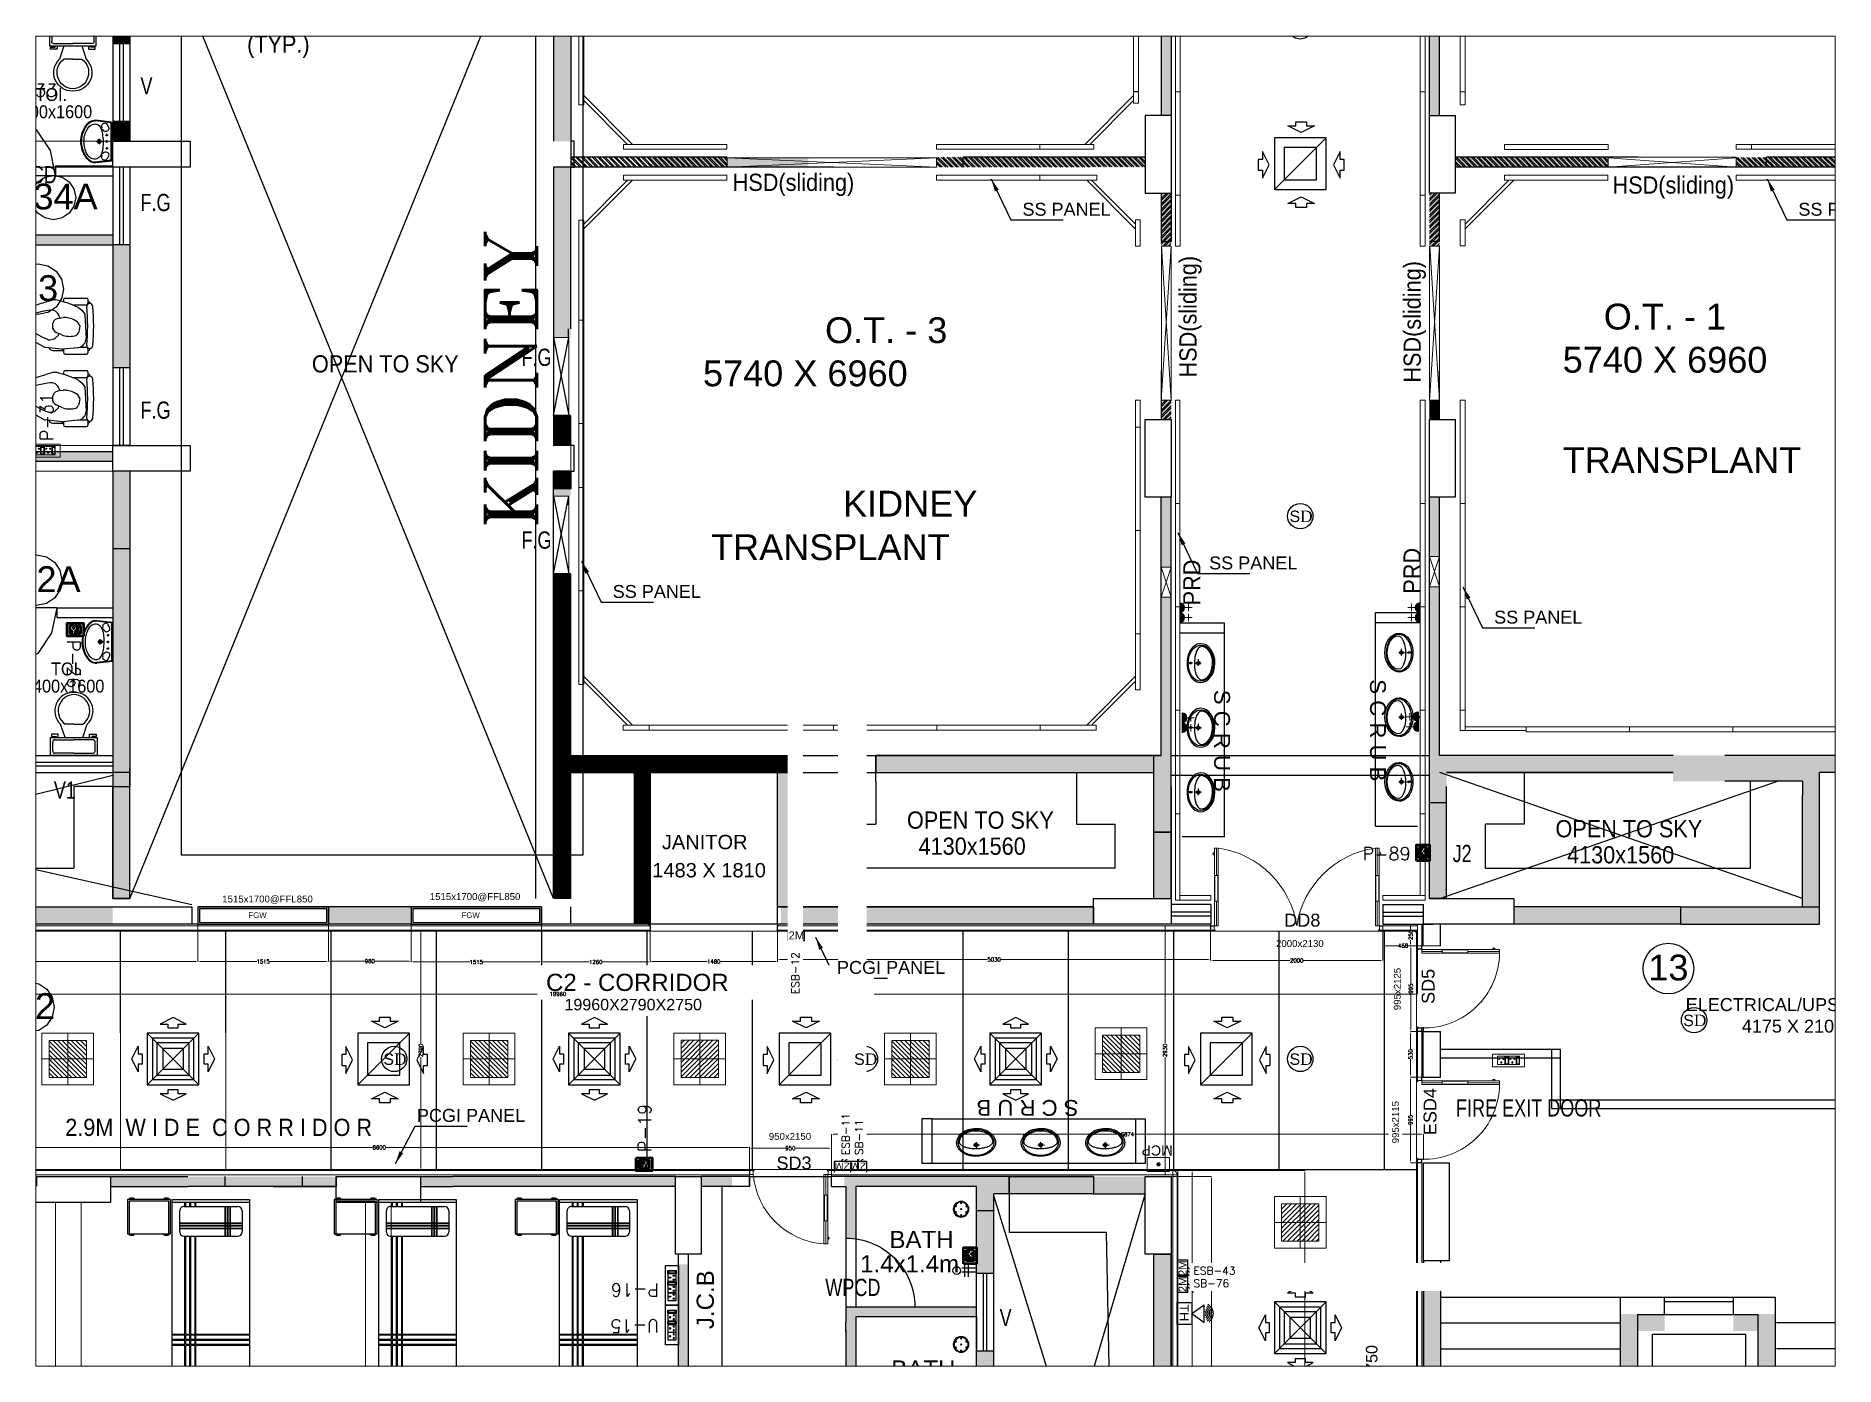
# Paper-space layout 'Layout1' of a CAD drawing. Extents: x 0.6 to 12, y -0.3 to 8.2.
# The model-space entities are those that its viewports show. They can reach past a viewport. Long polylines and large blocks are cut down to what shows.
import ezdxf
from ezdxf.enums import TextEntityAlignment as Align

# ---------------------------------------------------------------- set-up
doc = ezdxf.new("R2010")
doc.units = 0
doc.header["$MEASUREMENT"] = 0
doc.header["$PDMODE"] = 35
for name, pattern in [('CENTER', [0]), ('CENTER2', [1.125, 0.75, -0.125, 0.125, -0.125]), ('DASHED', [0.75, 0.5, -0.25]), ('DASHED2', [0.375, 0.25, -0.125]), ('HIDDEN', [0.375, 0.25, -0.125])]:
    doc.linetypes.add(name, pattern=pattern)
doc.layers.get('0').update_dxf_attribs({"linetype": 'CONTINUOUS'})
doc.layers.get('Defpoints').update_dxf_attribs({"color": 251, "linetype": 'CONTINUOUS'})
for name, color, linetype, lineweight in [('0 Room description', 210, 'CONTINUOUS', 5), ('0 Room Dimensions', 7, 'CONTINUOUS', 0), ('0.0', 8, 'CONTINUOUS', 0), ('90deg Corner', 96, 'CONTINUOUS', 0), ('Ahlada 50mm Wall Panel PCGI', 94, 'CONTINUOUS', 5), ('Ahlada Ceiling Panels', 202, 'CONTINUOUS', 5), ('Ahlada Coving', 3, 'CONTINUOUS', 0), ('Dim( Actpl )', 7, 'CONTINUOUS', 5), ('Double Leaf Door', 4, 'CONTINUOUS', 18), ('Double Leaf Door Emergency', 1, 'CONTINUOUS', 18), ('ELE-1 NO 6-16A RAW POWER SOCKET', 1, 'CONTINUOUS', 0), ('ELE-2NOS OF 6-16 RAW POWER SOCKET', 1, 'CONTINUOUS', 20), ('ELE-36W EMERGENCY  LED LIGHT', 7, 'CONTINUOUS', 18), ('ELE-36W LED LIGHT', 210, 'CONTINUOUS', 18), ('ELE-POWER SOCKET TEXT', 7, 'CONTINUOUS', 5), ('FA-BELOW SMOKE DERECTOR', 1, 'CONTINUOUS', 25), ('FA-MNUAL CALL POINT', 10, 'CONTINUOUS', 20), ('proposed floor pattern', 8, 'CONTINUOUS', 30), ('Single Leaf Door', 4, 'CONTINUOUS', 18), ('Title.Text', 3, 'CONTINUOUS', 13), ('WALL PANEL', 7, 'CONTINUOUS', 15)]:
    doc.layers.add(name, color=color, linetype=linetype, lineweight=lineweight)
for name, color, linetype in [('BEAM', 251, 'CONTINUOUS'), ('BLOCK', 251, 'CONTINUOUS'), ('dim ref', 251, 'CONTINUOUS'), ('EL', 4, 'CONTINUOUS'), ('ELE 36W EMERGENCY LIGHT', 5, 'CONTINUOUS'), ('ELE 36W LED LIGHT', 6, 'CONTINUOUS'), ('ELE-2M RAW P.SB', 40, 'CONTINUOUS'), ('ELE-2M UPS P.SB', 3, 'CONTINUOUS'), ('ELE-8M 6-16A UPS SOCKET', 223, 'CONTINUOUS'), ('ELE-8M RAW POWER SOCKET', 122, 'CONTINUOUS'), ('ELE-LIGHTING TEXT', 7, 'CONTINUOUS'), ('FA-ELECTRONIC HOOTER', 6, 'CONTINUOUS'), ('HS', 251, 'CONTINUOUS'), ('HVAC', 7, 'CONTINUOUS'), ('MEP_HVAC_RA_DIFFUSER', 6, 'CONTINUOUS'), ('MEP_HVAC_SA_DIFFUSER', 5, 'CONTINUOUS'), ('PRD', 1, 'CONTINUOUS'), ('SECTION', 251, 'CONTINUOUS'), ('Wall', 251, 'CONTINUOUS')]:
    doc.layers.add(name, color=color, linetype=linetype)
doc.layers.add('ELE-16A GEYSER SOCKET', color=7, linetype='CONTINUOUS', true_color=0x00a864)
doc.styles.add('0_RM-NM', font='arial.ttf')
doc.styles.add('ARI', font='arial.ttf')
doc.styles.add('ARIAL', font='arial.ttf', dxfattribs={"width": 0.75})
doc.styles.add('PDF Times New Roman', font='times.ttf')
doc.styles.add('ROMANS', font='arial.ttf')
doc.styles.add('ROMANT', font='romant.shx')
doc.styles.get("Standard").update_dxf_attribs({"font": 'arial.ttf'})
doc.styles.add('sudheer', font='romanc.shx')
doc.dimstyles.new('AEPL1', dxfattribs={"dimtxt": 45, "dimasz": 25, "dimexe": 1.25, "dimexo": 5, "dimtad": 0, "dimdec": 0, "dimtxsty": 'sudheer', "dimcen": 2.5, "dimclrd": 250, "dimclre": 250, "dimclrt": 7, "dimadec": 0, "dimazin": 0, "dimtfac": 1, "dimtdec": 0, "dimtmove": 0, "dimatfit": 3, "dimfxl": 1, "dimlwd": 0, "dimlwe": 0, "dimarcsym": 0})
doc.dimstyles.new('Scale 50', dxfattribs={"dimscale": 0, "dimtxt": 150, "dimasz": 150, "dimexe": 0, "dimexo": 0.1, "dimgap": 0, "dimtad": 0, "dimtoh": 1, "dimdec": 0, "dimzin": 0, "dimdsep": 46, "dimtxsty": '0_RM-NM', "dimcen": 0, "dimdle": 100, "dimclrd": 204, "dimclre": 212, "dimclrt": 224, "dimadec": 0, "dimazin": 0, "dimtfac": 1, "dimtdec": 0, "dimtofl": 0, "dimtmove": 1, "dimatfit": 3, "dimfxl": 1, "dimtolj": 1, "dimtzin": 0, "dimlwe": -1, "dimarcsym": 0})
pattern_1 = [(45, (93575.174, -117424.543), (-31.81980515, 31.81980515), []), (45, (93596.387, -117424.543), (-31.81980515, 31.81980515), [])]
pattern_2 = [(45, (93576.225, -119437.725), (-31.81980515, 31.81980515), []), (45, (93597.44, -119437.725), (-31.81980515, 31.81980515), [])]

psp = doc.layouts.get("Layout1")

msp = doc.modelspace()

# ---------------------------------------------------------------- texts
at = {"color": 8, "lineweight": 20, "width": 0.9}
for s, height, p in [('(TYP.)', 200, (11405403.4, -3891278)), ('TOI.', 150, (11402946.8, -3891838)), ('1400x1600', 150, (11402671.2, -3892037.9)), ('HSD(sliding)', 200, (11411042.1, -3892882.4)), ('HSD(sliding)', 200, (11421259, -3892913.6)), ('OPEN TO SKY', 200, (11406156.3, -3894990.1)), ('TOI.', 150, (11403127, -3898507.2)), ('1400x1600', 150, (11402812.5, -3898707.1)), ('OPEN TO SKY', 200, (11413065.8, -3900287.6)), ('OPEN TO SKY', 200, (11420595.8, -3900387.6)), ('4130x1560', 200, (11413200.5, -3900590.3)), ('4130x1560', 200, (11420730.5, -3900690.3)), ('2.9M  W I D E  C O R R I D O R', 200, (11403291.9, -3903855.2))]:
    msp.add_text(s, height=height, dxfattribs=at).set_placement(p)
at = {"color": 8, "lineweight": 20, "style": 'ARIAL', "width": 0.75}
for s, p in [('V', (11404165.3, -3891762.3)), ('WPCD', (11402554.6, -3892794.1)), ('F.G', (11404165.3, -3893117)), ('F.G', (11408588.8, -3894913.7)), ('F.G', (11404165.3, -3895527.3)), ('F.G', (11408588.8, -3897036)), ('V1', (11403159.5, -3899939.4)), ('J2', (11419401.4, -3900675.7)), ('FIRE EXIT DOOR', (11419440.8, -3903629.3)), ('WPCD', (11412117.4, -3905713.8)), ('V', (11414141.1, -3906062.5))]:
    msp.add_text(s, height=200, dxfattribs=at).set_placement(p)
at = {"color": 8, "lineweight": 20}
for s, height, p in [('34A', 300, (11402922.6, -3893097.2)), ('33', 300, (11402743.6, -3894160.8)), ('O.T. - 1', 300, (11421156.6, -3894491.3)), ('O.T. - 3', 300, (11412114.2, -3894649.1)), ('5740 X 6960', 300, (11420679.7, -3894992.5)), ('5740 X 6960', 300, (11410697.3, -3895150.3)), ('TRANSPLANT', 300, (11420679.9, -3896158.5)), ('KIDNEY', 300, (11412323.4, -3896663.5)), ('TRANSPLANT', 300, (11410790.9, -3897168.7)), ('32A', 300, (11402725, -3897540.2)), ('JANITOR', 166.49, (11410219.8, -3900525.6)), ('1483 X 1810', 166.486, (11410108.5, -3900852.5)), ('13', 300, (11421674, -3902049.5)), ('C2', 300, (11402637.4, -3902497.4)), ('BATH', 200, (11412861.9, -3905157.6)), ('1.4x1.4m', 200, (11412522, -3905439.7)), ('BATH', 200, (11412883.3, -3906660.8)), ('LIFT', 150, (11422074.2, -3906670.6))]:
    msp.add_text(s, height=height, dxfattribs=at).set_placement(p)
at = {"color": 8, "lineweight": 20, "style": 'ROMANT', "width": 1.1}
msp.add_text('KIDNEY', height=600, rotation=90, dxfattribs=at).set_placement((11408766.2, -3896806.5))
at = {"color": 8, "lineweight": 20, "width": 0.9}
for s, p in [('HSD(sliding)', (11416428.6, -3895048)), ('HSD(sliding)', (11419032.1, -3895108)), ('PRD', (11416473.5, -3897694.5)), ('PRD', (11419030.8, -3897558.6))]:
    msp.add_text(s, height=200, rotation=90, dxfattribs=at).set_placement(p)
at = {"color": 8, "linetype": 'Continuous', "lineweight": 20, "style": 'ARI'}
for p in [(11416577.4, -3899267.6, 252.6), (11418387.4, -3899145.7, 252.6)]:
    msp.add_text('S C R U B', height=184, rotation=270, dxfattribs=at).set_placement(p, align=Align.BOTTOM_CENTER)
at = {"color": 8, "linetype": 'DASHED', "lineweight": 20, "style": 'ARI'}
msp.add_text('S C R U B', height=184, rotation=180, dxfattribs=at).set_placement((11414465.5, -3903382.2, 252.6), align=Align.BOTTOM_CENTER)
at = {"color": 8, "lineweight": 20}
msp.add_text('J.C.B', height=200, rotation=90, dxfattribs=at).set_placement((11410823.6, -3906097.7))
at = {"color": 8, "lineweight": 0, "ltscale": 500, "insert": (11423353.7, -3902255.1), "char_height": 150, "width": 7378.179, "attachment_point": 2}
msp.add_mtext('ELECTRICAL/UPS ROOM\\P4175 X 2100', dxfattribs=at)
at = {"layer": '0 Room Dimensions', "lineweight": 0, "insert": (11418530.4, -3907776.3), "char_height": 133.49, "attachment_point": 7, "rotation": 90, "bg_fill": 2}
msp.add_mtext('6050X2790X2750', dxfattribs=at)
at = {"layer": 'dim ref', "color": 5, "char_height": 150, "width": 1679.74, "attachment_point": 1}
for s, insert in [('\\pi335.84561;{\\C150;SS PANEL}', (11414070.5, -3893020.2)), ('\\pi335.84561;{\\C150;SS PANEL}', (11423080.5, -3893020.3, 1103.3)), ('\\pi335.84561;{\\C150;SS PANEL}', (11416238.5, -3897126.8)), ('\\pi335.84561;{\\C150;SS PANEL}', (11409312.9, -3897457.9)), ('\\pi335.84561;{\\C150;SS PANEL}', (11419547.8, -3897756.6)), ('\\pi222.83402;{\\C150;PCGI PANEL}', (11412030, -3901823)), ('\\pi222.83402;{\\C150;PCGI PANEL}', (11407152.2, -3903541.2))]:
    msp.add_mtext(s, dxfattribs=dict(at, insert=insert))
at = {"layer": 'ELE-POWER SOCKET TEXT', "color": 0, "linetype": 'CENTER', "ltscale": 500, "char_height": 150, "width": 3324.973, "attachment_point": 1}
for s, insert in [('{\\Fromans.shx|c228;P-33\\P}', (11402639.7, -3891639.9)), ('{\\Fromans.shx|c228;P-89\\P}', (11418355.3, -3900503.6))]:
    msp.add_mtext(s, dxfattribs=dict(at, insert=insert))
for s, insert, rotation in [('{\\Fromans.shx|c228;P-31\\P}', (11403002, -3895787.1), 90), ('{\\Fromans.shx|c228;P-26\\P}', (11403463.3, -3898097), 270), ('{\\Fromans.shx|c228;P-19\\P}', (11409944.4, -3904041.8), 90), ('{\\Fromans.shx|c228;P-16\\P}', (11410187.7, -3905718.7), 180), ('{\\Fromans|c0;U-15}', (11410187.7, -3906136.7), 180)]:
    msp.add_mtext(s, dxfattribs=dict(at, insert=insert, rotation=rotation))
at = {"layer": 'Title.Text', "color": 7, "linetype": 'CENTER2', "lineweight": 25, "ltscale": 0.7, "style": 'ROMANS'}
for s, p in [('DD8', (11417447.3, -3901424.3)), ('SD3', (11411550.5, -3904243.8))]:
    msp.add_text(s, height=149.78, dxfattribs=at).set_placement(p)
for s, p in [('SD5', (11419192.5, -3902321.9)), ('ESD4', (11419213.9, -3903845.3))]:
    msp.add_text(s, height=149.78, rotation=90, dxfattribs=at).set_placement(p)

# ---------------------------------------------------------------- blocks, each defined once
blk = doc.blocks.new('*D54')
at = {"layer": 'Defpoints', "color": 0, "ltscale": 500, "transparency": 16777216}
for p in [(11398962, -3901416), (11404832, -3901396), (11398962, -3901829)]:
    blk.add_point(p, dxfattribs=at)
at = {"layer": 'Dim( Actpl )', "color": 250, "lineweight": 0, "ltscale": 500, "transparency": 16777216}
for p, q in [((11398962, -3901421), (11398962, -3901830)), ((11404832, -3901401), (11404832, -3901830)), ((11398987, -3901829), (11401818, -3901829)), ((11404807, -3901829), (11401977, -3901829))]:
    blk.add_line(p, q, dxfattribs=at)
at = {"layer": 'Dim( Actpl )', "color": 250, "ltscale": 500, "transparency": 16777216}
for points in [[(11398987, -3901825), (11398987, -3901833), (11398962, -3901829)], [(11404807, -3901833), (11404807, -3901825), (11404832, -3901829)]]:
    blk.add_solid(points, dxfattribs=at)
at = {"layer": 'Dim( Actpl )', "color": 7, "ltscale": 500, "transparency": 16777216, "insert": (11401897, -3901829), "char_height": 45, "attachment_point": 5, "style": 'sudheer'}
blk.add_mtext('5870', dxfattribs=at)
blk = doc.blocks.new('*D56')
at = {"layer": 'Defpoints', "color": 0, "ltscale": 500, "transparency": 16777216}
for p in [(11406347, -3901396), (11407307, -3901396), (11407307, -3901826)]:
    blk.add_point(p, dxfattribs=at)
at = {"layer": 'Dim( Actpl )', "color": 250, "lineweight": 0, "ltscale": 500, "transparency": 16777216}
for p, q in [((11406347, -3901401), (11406347, -3901828)), ((11407307, -3901401), (11407307, -3901828)), ((11406372, -3901826), (11406769, -3901826)), ((11407282, -3901826), (11406886, -3901826))]:
    blk.add_line(p, q, dxfattribs=at)
at = {"layer": 'Dim( Actpl )', "color": 250, "ltscale": 500, "transparency": 16777216}
for points in [[(11406372, -3901822), (11406372, -3901831), (11406347, -3901826)], [(11407282, -3901831), (11407282, -3901822), (11407307, -3901826)]]:
    blk.add_solid(points, dxfattribs=at)
at = {"layer": 'Dim( Actpl )', "color": 7, "ltscale": 500, "transparency": 16777216, "insert": (11406827, -3901826), "char_height": 45, "attachment_point": 5, "style": 'sudheer'}
blk.add_mtext('960', dxfattribs=at)
blk = doc.blocks.new('*D59')
at = {"layer": 'Defpoints', "color": 0, "ltscale": 500, "transparency": 16777216}
for p in [(11404832, -3901396), (11406347, -3901396), (11406347, -3901829)]:
    blk.add_point(p, dxfattribs=at)
at = {"layer": 'Dim( Actpl )', "color": 250, "lineweight": 0, "ltscale": 500, "transparency": 16777216}
for p, q in [((11404832, -3901401), (11404832, -3901830)), ((11406347, -3901401), (11406347, -3901830)), ((11404857, -3901829), (11405518, -3901829)), ((11406322, -3901829), (11405661, -3901829))]:
    blk.add_line(p, q, dxfattribs=at)
at = {"layer": 'Dim( Actpl )', "color": 250, "ltscale": 500, "transparency": 16777216}
for points in [[(11404857, -3901824), (11404857, -3901833), (11404832, -3901829)], [(11406322, -3901833), (11406322, -3901824), (11406347, -3901829)]]:
    blk.add_solid(points, dxfattribs=at)
at = {"layer": 'Dim( Actpl )', "color": 7, "ltscale": 500, "transparency": 16777216, "insert": (11405590, -3901829), "char_height": 45, "attachment_point": 5, "style": 'sudheer'}
blk.add_mtext('1515', dxfattribs=at)
blk = doc.blocks.new('*D60')
at = {"layer": 'Defpoints', "color": 0, "ltscale": 500, "transparency": 16777216}
for p in [(11407307, -3901396), (11408822, -3901396), (11408822, -3901835)]:
    blk.add_point(p, dxfattribs=at)
at = {"layer": 'Dim( Actpl )', "color": 250, "lineweight": 0, "ltscale": 500, "transparency": 16777216}
for p, q in [((11407307, -3901401), (11407307, -3901836)), ((11408822, -3901401), (11408822, -3901836)), ((11407332, -3901835), (11407993, -3901835)), ((11408797, -3901835), (11408136, -3901835))]:
    blk.add_line(p, q, dxfattribs=at)
at = {"layer": 'Dim( Actpl )', "color": 250, "ltscale": 500, "transparency": 16777216}
for points in [[(11407332, -3901831), (11407332, -3901839), (11407307, -3901835)], [(11408797, -3901839), (11408797, -3901831), (11408822, -3901835)]]:
    blk.add_solid(points, dxfattribs=at)
at = {"layer": 'Dim( Actpl )', "color": 7, "ltscale": 500, "transparency": 16777216, "insert": (11408065, -3901835), "char_height": 45, "attachment_point": 5, "style": 'sudheer'}
blk.add_mtext('1515', dxfattribs=at)
blk = doc.blocks.new('*D61')
at = {"layer": 'Defpoints', "color": 0, "ltscale": 500, "transparency": 16777216}
for p in [(11408822, -3901396), (11410082, -3901466), (11408822, -3901835)]:
    blk.add_point(p, dxfattribs=at)
at = {"layer": 'Dim( Actpl )', "color": 250, "lineweight": 0, "ltscale": 500, "transparency": 16777216}
for p, q in [((11408822, -3901401), (11408822, -3901836)), ((11410082, -3901471), (11410082, -3901836)), ((11408847, -3901835), (11409377, -3901835)), ((11410057, -3901835), (11409528, -3901835))]:
    blk.add_line(p, q, dxfattribs=at)
at = {"layer": 'Dim( Actpl )', "color": 250, "ltscale": 500, "transparency": 16777216}
for points in [[(11408847, -3901831), (11408847, -3901839), (11408822, -3901835)], [(11410057, -3901839), (11410057, -3901831), (11410082, -3901835)]]:
    blk.add_solid(points, dxfattribs=at)
at = {"layer": 'Dim( Actpl )', "color": 7, "ltscale": 500, "transparency": 16777216, "insert": (11409452, -3901835), "char_height": 45, "attachment_point": 5, "style": 'sudheer'}
blk.add_mtext('1260', dxfattribs=at)
blk = doc.blocks.new('*D62')
at = {"layer": 'Defpoints', "color": 0, "ltscale": 500, "transparency": 16777216}
for p in [(11411562, -3901096), (11410082, -3901466), (11411562, -3901830)]:
    blk.add_point(p, dxfattribs=at)
at = {"layer": 'Dim( Actpl )', "color": 250, "lineweight": 0, "ltscale": 500, "transparency": 16777216}
for p, q in [((11411562, -3901101), (11411562, -3901832)), ((11410082, -3901471), (11410082, -3901832)), ((11410107, -3901830), (11410747, -3901830)), ((11411537, -3901830), (11410898, -3901830))]:
    blk.add_line(p, q, dxfattribs=at)
at = {"layer": 'Dim( Actpl )', "color": 250, "ltscale": 500, "transparency": 16777216}
for points in [[(11410107, -3901826), (11410107, -3901835), (11410082, -3901830)], [(11411537, -3901835), (11411537, -3901826), (11411562, -3901830)]]:
    blk.add_solid(points, dxfattribs=at)
at = {"layer": 'Dim( Actpl )', "color": 7, "ltscale": 500, "transparency": 16777216, "insert": (11410822, -3901830), "char_height": 45, "attachment_point": 5, "style": 'sudheer'}
blk.add_mtext('1480', dxfattribs=at)
blk = doc.blocks.new('*D63')
at = {"layer": 'Defpoints', "color": 0, "ltscale": 500, "transparency": 16777216}
for p in [(11411562, -3901396), (11416592, -3901396), (11416592, -3901806)]:
    blk.add_point(p, dxfattribs=at)
at = {"layer": 'Dim( Actpl )', "color": 250, "lineweight": 0, "ltscale": 500, "transparency": 16777216}
for p, q in [((11411562, -3901401), (11411562, -3901807)), ((11416592, -3901401), (11416592, -3901807)), ((11411587, -3901806), (11413998, -3901806)), ((11416567, -3901806), (11414157, -3901806))]:
    blk.add_line(p, q, dxfattribs=at)
at = {"layer": 'Dim( Actpl )', "color": 250, "ltscale": 500, "transparency": 16777216}
for points in [[(11411587, -3901802), (11411587, -3901810), (11411562, -3901806)], [(11416567, -3901810), (11416567, -3901802), (11416592, -3901806)]]:
    blk.add_solid(points, dxfattribs=at)
at = {"layer": 'Dim( Actpl )', "color": 7, "ltscale": 500, "transparency": 16777216, "insert": (11414077, -3901806), "char_height": 45, "attachment_point": 5, "style": 'sudheer'}
blk.add_mtext('5030', dxfattribs=at)
blk = doc.blocks.new('*D64')
at = {"layer": 'Defpoints', "color": 0, "ltscale": 500, "transparency": 16777216}
for p in [(11416592, -3901396), (11418592, -3901441), (11418592, -3901818)]:
    blk.add_point(p, dxfattribs=at)
at = {"layer": 'Dim( Actpl )', "color": 250, "lineweight": 0, "ltscale": 500, "transparency": 16777216}
for p, q in [((11416592, -3901401), (11416592, -3901819)), ((11418592, -3901446), (11418592, -3901819)), ((11416617, -3901818), (11417513, -3901818)), ((11418567, -3901818), (11417672, -3901818))]:
    blk.add_line(p, q, dxfattribs=at)
at = {"layer": 'Dim( Actpl )', "color": 250, "ltscale": 500, "transparency": 16777216}
for points in [[(11416617, -3901814), (11416617, -3901822), (11416592, -3901818)], [(11418567, -3901822), (11418567, -3901814), (11418592, -3901818)]]:
    blk.add_solid(points, dxfattribs=at)
at = {"layer": 'Dim( Actpl )', "color": 7, "ltscale": 500, "transparency": 16777216, "insert": (11417592, -3901818), "char_height": 45, "attachment_point": 5, "style": 'sudheer'}
blk.add_mtext('2000', dxfattribs=at)
blk = doc.blocks.new('*D65')
at = {"layer": 'Defpoints', "color": 0, "ltscale": 500, "transparency": 16777216}
for p in [(11416132, -3904326), (11416601, -3904326), (11416181, -3910376)]:
    blk.add_point(p, dxfattribs=at)
at = {"layer": 'Dim( Actpl )', "color": 250, "lineweight": 0, "ltscale": 500, "transparency": 16777216}
for p, q in [((11416137, -3904326), (11416602, -3904326)), ((11416601, -3904351), (11416601, -3907271)), ((11416601, -3910351), (11416601, -3907431)), ((11416186, -3910376), (11416602, -3910376))]:
    blk.add_line(p, q, dxfattribs=at)
at = {"layer": 'Dim( Actpl )', "color": 250, "ltscale": 500, "transparency": 16777216}
for points in [[(11416605, -3904351), (11416597, -3904351), (11416601, -3904326)], [(11416597, -3910351), (11416605, -3910351), (11416601, -3910376)]]:
    blk.add_solid(points, dxfattribs=at)
at = {"layer": 'Dim( Actpl )', "color": 7, "ltscale": 500, "transparency": 16777216, "insert": (11416601, -3907351), "char_height": 45, "attachment_point": 5, "rotation": 90, "style": 'sudheer'}
blk.add_mtext('6050', dxfattribs=at)
blk = doc.blocks.new('*D69')
at = {"layer": 'Defpoints', "color": 0, "ltscale": 500, "transparency": 16777216}
for p in [(11418921, -3903171), (11418913, -3904166), (11418992, -3904166)]:
    blk.add_point(p, dxfattribs=at)
at = {"layer": 'Dim( Actpl )', "color": 250, "lineweight": 0, "ltscale": 500, "transparency": 16777216}
for p, q in [((11418916, -3903171), (11418912, -3903171)), ((11418913, -3903196), (11418913, -3903610)), ((11418913, -3904141), (11418913, -3903727)), ((11418987, -3904166), (11418912, -3904166))]:
    blk.add_line(p, q, dxfattribs=at)
at = {"layer": 'Dim( Actpl )', "color": 250, "ltscale": 500, "transparency": 16777216}
for points in [[(11418917, -3903196), (11418909, -3903196), (11418913, -3903171)], [(11418909, -3904141), (11418917, -3904141), (11418913, -3904166)]]:
    blk.add_solid(points, dxfattribs=at)
at = {"layer": 'Dim( Actpl )', "color": 7, "ltscale": 500, "transparency": 16777216, "insert": (11418913, -3903669), "char_height": 45, "attachment_point": 5, "rotation": 90, "style": 'sudheer'}
blk.add_mtext('995', dxfattribs=at)
blk = doc.blocks.new('*D70')
at = {"layer": 'Defpoints', "color": 0, "ltscale": 500, "transparency": 16777216}
for p in [(11418916, -3901646), (11419061, -3901646), (11419061, -3902641)]:
    blk.add_point(p, dxfattribs=at)
at = {"layer": 'Dim( Actpl )', "color": 250, "lineweight": 0, "ltscale": 500, "transparency": 16777216}
for p, q in [((11419056, -3901646), (11418915, -3901646)), ((11418916, -3901671), (11418916, -3902085)), ((11418916, -3902616), (11418916, -3902202)), ((11419056, -3902641), (11418915, -3902641))]:
    blk.add_line(p, q, dxfattribs=at)
at = {"layer": 'Dim( Actpl )', "color": 250, "ltscale": 500, "transparency": 16777216}
for points in [[(11418920, -3901671), (11418912, -3901671), (11418916, -3901646)], [(11418912, -3902616), (11418920, -3902616), (11418916, -3902641)]]:
    blk.add_solid(points, dxfattribs=at)
at = {"layer": 'Dim( Actpl )', "color": 7, "ltscale": 500, "transparency": 16777216, "insert": (11418916, -3902144), "char_height": 45, "attachment_point": 5, "rotation": 90, "style": 'sudheer'}
blk.add_mtext('995', dxfattribs=at)
blk = doc.blocks.new('*D71')
at = {"layer": 'Defpoints', "color": 0, "ltscale": 500, "transparency": 16777216}
for p in [(11418913, -3902641), (11419065, -3902641), (11419061, -3903171)]:
    blk.add_point(p, dxfattribs=at)
at = {"layer": 'Dim( Actpl )', "color": 250, "lineweight": 0, "ltscale": 500, "transparency": 16777216}
for p, q in [((11419060, -3902641), (11418912, -3902641)), ((11418913, -3902666), (11418913, -3902848)), ((11418913, -3903146), (11418913, -3902965)), ((11419056, -3903171), (11418912, -3903171))]:
    blk.add_line(p, q, dxfattribs=at)
at = {"layer": 'Dim( Actpl )', "color": 250, "ltscale": 500, "transparency": 16777216}
for points in [[(11418917, -3902666), (11418909, -3902666), (11418913, -3902641)], [(11418909, -3903146), (11418917, -3903146), (11418913, -3903171)]]:
    blk.add_solid(points, dxfattribs=at)
at = {"layer": 'Dim( Actpl )', "color": 7, "ltscale": 500, "transparency": 16777216, "insert": (11418913, -3902906), "char_height": 45, "attachment_point": 5, "rotation": 90, "style": 'sudheer'}
blk.add_mtext('530', dxfattribs=at)
blk = doc.blocks.new('*D72')
at = {"layer": 'Defpoints', "color": 0, "ltscale": 500, "transparency": 16777216}
for p in [(11418592, -3901467), (11419061, -3901467), (11419061, -3901646)]:
    blk.add_point(p, dxfattribs=at)
at = {"layer": 'Dim( Actpl )', "color": 250, "lineweight": 0, "ltscale": 500, "transparency": 16777216}
for p, q in [((11418592, -3901472), (11418592, -3901648)), ((11419061, -3901472), (11419061, -3901648)), ((11418617, -3901646), (11418768, -3901646)), ((11419036, -3901646), (11418885, -3901646))]:
    blk.add_line(p, q, dxfattribs=at)
at = {"layer": 'Dim( Actpl )', "color": 250, "ltscale": 500, "transparency": 16777216}
for points in [[(11418617, -3901642), (11418617, -3901650), (11418592, -3901646)], [(11419036, -3901650), (11419036, -3901642), (11419061, -3901646)]]:
    blk.add_solid(points, dxfattribs=at)
at = {"layer": 'Dim( Actpl )', "color": 7, "ltscale": 500, "transparency": 16777216, "insert": (11418827, -3901646), "char_height": 45, "attachment_point": 5, "style": 'sudheer'}
blk.add_mtext('468', dxfattribs=at)
blk = doc.blocks.new('*D73')
at = {"layer": 'Defpoints', "color": 0, "ltscale": 500, "transparency": 16777216}
for p in [(11412188, -3903836), (11412188, -3904326), (11419062, -3904139)]:
    blk.add_point(p, dxfattribs=at)
at = {"layer": 'Dim( Actpl )', "color": 250, "lineweight": 0, "ltscale": 500, "transparency": 16777216}
for p, q in [((11412188, -3904321), (11412188, -3903835)), ((11412213, -3903836), (11415544, -3903836)), ((11419037, -3903836), (11415706, -3903836)), ((11419062, -3904134), (11419062, -3903835))]:
    blk.add_line(p, q, dxfattribs=at)
at = {"layer": 'Dim( Actpl )', "color": 250, "ltscale": 500, "transparency": 16777216}
for points in [[(11412213, -3903832), (11412213, -3903840), (11412188, -3903836)], [(11419037, -3903840), (11419037, -3903832), (11419062, -3903836)]]:
    blk.add_solid(points, dxfattribs=at)
at = {"layer": 'Dim( Actpl )', "color": 7, "ltscale": 500, "transparency": 16777216, "insert": (11415625, -3903836), "char_height": 45, "attachment_point": 5, "style": 'sudheer'}
blk.add_mtext('6874', dxfattribs=at)
blk = doc.blocks.new('*D74')
at = {"layer": 'Defpoints', "color": 0, "ltscale": 500, "transparency": 16777216}
for p in [(11402637, -3903988), (11402637, -3904326), (11411238, -3904326)]:
    blk.add_point(p, dxfattribs=at)
at = {"layer": 'Dim( Actpl )', "color": 250, "lineweight": 0, "ltscale": 500, "transparency": 16777216}
for p, q in [((11402637, -3904321), (11402637, -3903986)), ((11402662, -3903988), (11406858, -3903988)), ((11411213, -3903988), (11407018, -3903988)), ((11411238, -3904321), (11411238, -3903986))]:
    blk.add_line(p, q, dxfattribs=at)
at = {"layer": 'Dim( Actpl )', "color": 250, "ltscale": 500, "transparency": 16777216}
for points in [[(11402662, -3903983), (11402662, -3903992), (11402637, -3903988)], [(11411213, -3903992), (11411213, -3903983), (11411238, -3903988)]]:
    blk.add_solid(points, dxfattribs=at)
at = {"layer": 'Dim( Actpl )', "color": 7, "ltscale": 500, "transparency": 16777216, "insert": (11406938, -3903988), "char_height": 45, "attachment_point": 5, "style": 'sudheer'}
blk.add_mtext('8600', dxfattribs=at)
blk = doc.blocks.new('*D76')
at = {"layer": 'Defpoints', "color": 0, "ltscale": 500, "transparency": 16777216}
for p in [(11412188, -3903998), (11411238, -3904326), (11412188, -3904326)]:
    blk.add_point(p, dxfattribs=at)
at = {"layer": 'Dim( Actpl )', "color": 250, "lineweight": 0, "ltscale": 500, "transparency": 16777216}
for p, q in [((11411238, -3904321), (11411238, -3903997)), ((11411263, -3903998), (11411654, -3903998)), ((11412163, -3903998), (11411771, -3903998)), ((11412188, -3904321), (11412188, -3903997))]:
    blk.add_line(p, q, dxfattribs=at)
at = {"layer": 'Dim( Actpl )', "color": 250, "ltscale": 500, "transparency": 16777216}
for points in [[(11411263, -3903994), (11411263, -3904002), (11411238, -3903998)], [(11412163, -3904002), (11412163, -3903994), (11412188, -3903998)]]:
    blk.add_solid(points, dxfattribs=at)
at = {"layer": 'Dim( Actpl )', "color": 7, "ltscale": 500, "transparency": 16777216, "insert": (11411713, -3903998), "char_height": 45, "attachment_point": 5, "style": 'sudheer'}
blk.add_mtext('950', dxfattribs=at)
blk = doc.blocks.new('1000x2100x50')
at = {"layer": 'Single Leaf Door'}
for points in [[(116395, -8788), (116400, -8788), (116400, -8492), (116395, -8492)], [(116439, -8492), (116434, -8492), (116434, -8788), (116439, -8788)]]:
    blk.add_hatch(color=6, dxfattribs=at).paths.add_polyline_path(points)
at = {"layer": 'Single Leaf Door', "color": 8}
for p, q in [((116395, -9027), (116395, -8123)), ((116395, -8123), (116439, -8123)), ((116417, -8492), (116417, -8123)), ((116439, -8123), (116439, -9027)), ((116381, -8181), (116381, -8199)), ((116395, -8179), (116383, -8179)), ((116383, -8201), (116395, -8201)), ((116395, -8179), (116395, -8201)), ((116417, -9027), (116417, -8788)), ((116351, -9027), (116351, -9077)), ((116391, -9027), (116351, -9027)), ((116351, -9077), (116391, -9077)), ((116353, -9029), (116353, -9075)), ((116389, -9029), (116353, -9029)), ((116353, -9075), (116391, -9075)), ((116389, -9074), (116389, -9029)), ((116401, -9074), (116389, -9074)), ((116391, -9072), (116391, -9027)), ((116403, -9072), (116391, -9072)), ((116391, -9075), (116401, -9075)), ((116391, -9077), (116403, -9077)), ((116439, -9027), (116395, -9027)), ((116401, -9075), (116401, -9074)), ((116403, -9077), (116403, -9072)), ((117294, -9072), (117306, -9072)), ((117294, -9077), (117294, -9072)), ((117306, -9077), (117294, -9077)), ((117296, -9074), (117308, -9074)), ((117296, -9075), (117296, -9074)), ((117306, -9075), (117296, -9075)), ((117306, -9072), (117306, -9027)), ((117306, -9027), (117346, -9027)), ((117344, -9075), (117306, -9075)), ((117346, -9077), (117306, -9077)), ((117308, -9074), (117308, -9029)), ((117308, -9029), (117344, -9029)), ((117344, -9029), (117344, -9075)), ((117346, -9027), (117346, -9077))]:
    blk.add_line(p, q, dxfattribs=at)
at = {"layer": 'Single Leaf Door', "color": 6}
for p, q in [((116439, -8492), (116395, -8492)), ((116395, -8492), (116395, -8788)), ((116400, -8788), (116400, -8492)), ((116434, -8788), (116434, -8492)), ((116439, -8788), (116439, -8492)), ((116395, -8788), (116439, -8788))]:
    blk.add_line(p, q, dxfattribs=at)
at = {"layer": 'Single Leaf Door', "color": 6, "ltscale": 100}
blk.add_line((116434, -8492), (116434, -8788), dxfattribs=at)
at = {"layer": 'Single Leaf Door', "color": 6}
for points in [[(116395, -8492), (116395, -8788), (116400, -8788), (116400, -8492), (116395, -8492)], [(116439, -8492), (116439, -8788), (116434, -8788), (116434, -8492), (116439, -8492)]]:
    blk.add_lwpolyline(points, dxfattribs=at)
at = {"layer": 'Single Leaf Door', "ltscale": 5000}
blk.add_lwpolyline([(116395, -8492), (116395, -8788), (116400, -8788), (116400, -8492), (116395, -8492)], dxfattribs=at)
at = {"layer": 'Single Leaf Door', "color": 8}
for centre, radius, start, end in [((116427, -9002), 879, 358.3734, 89.2183), ((116381, -8190), 3.72, 90, 270), ((116383, -8181), 1.98, 90, 180), ((116383, -8199), 1.98, 180, 270)]:
    blk.add_arc(centre, radius, start, end, dxfattribs=at)
blk = doc.blocks.new('900x2100x50 SD')
at = {"layer": 'Single Leaf Door'}
for points in [[(44, 289), (49, 289), (49, 585), (44, 585)], [(88, 585), (83, 585), (83, 289), (88, 289)]]:
    blk.add_hatch(color=6, dxfattribs=at).paths.add_polyline_path(points)
at = {"layer": 'Single Leaf Door', "color": 8}
for p, q in [((44, 50), (44, 854)), ((44, 854), (88, 854)), ((66, 585), (66, 854)), ((88, 854), (88, 50)), ((30, 797), (30, 779)), ((44, 799), (32, 799)), ((32, 777), (44, 777)), ((44, 799), (44, 777)), ((66, 50), (66, 289)), ((0, 50), (0, 0)), ((40, 50), (0, 50)), ((0, 0), (40, 0)), ((2, 48), (2, 2)), ((38, 48), (2, 48)), ((2, 2), (40, 2)), ((38, 3), (38, 48)), ((50, 3), (38, 3)), ((40, 5), (40, 50)), ((52, 5), (40, 5)), ((40, 2), (50, 2)), ((40, 0), (52, 0)), ((88, 50), (44, 50)), ((50, 2), (50, 3)), ((52, 0), (52, 5)), ((898, 5), (910, 5)), ((898, 0), (898, 5)), ((910, 0), (898, 0)), ((900, 3), (912, 3)), ((900, 2), (900, 3)), ((910, 2), (900, 2)), ((910, 5), (910, 50)), ((910, 50), (950, 50)), ((948, 2), (910, 2)), ((950, 0), (910, 0)), ((912, 3), (912, 48)), ((912, 48), (948, 48)), ((948, 48), (948, 2)), ((950, 50), (950, 0))]:
    blk.add_line(p, q, dxfattribs=at)
at = {"layer": 'Single Leaf Door', "color": 6}
for p, q in [((88, 585), (44, 585)), ((44, 585), (44, 289)), ((49, 289), (49, 585)), ((83, 289), (83, 585)), ((88, 289), (88, 585)), ((44, 289), (88, 289))]:
    blk.add_line(p, q, dxfattribs=at)
at = {"layer": 'Single Leaf Door', "color": 6, "ltscale": 100}
blk.add_line((83, 585), (83, 289), dxfattribs=at)
at = {"layer": 'Single Leaf Door', "color": 6}
for points in [[(44, 585), (44, 289), (49, 289), (49, 585), (44, 585)], [(88, 585), (88, 289), (83, 289), (83, 585), (88, 585)]]:
    blk.add_lwpolyline(points, dxfattribs=at)
at = {"layer": 'Single Leaf Door', "ltscale": 5000}
blk.add_lwpolyline([(44, 585), (44, 289), (49, 289), (49, 585), (44, 585)], dxfattribs=at)
at = {"layer": 'Single Leaf Door', "color": 8}
for centre, radius, start, end in [((28, -29), 885, 5.1304, 86.1217), ((30, 788), 3.72, 90, 270), ((32, 797), 1.98, 90, 180), ((32, 779), 1.98, 180, 270)]:
    blk.add_arc(centre, radius, start, end, dxfattribs=at)
blk = doc.blocks.new('90D_CORNER_COVE')
at = {"layer": '90deg Corner', "color": 3}
for p, q in [((-44.05, 50.5), (-25.25, 50.5)), ((-44.05, 0), (-25.25, 0)), ((-25.25, 0), (-25.25, 50.5)), ((-25.25, 0), (-25.25, -18.8)), ((-25.25, 0), (25.25, 0)), ((25.25, 0), (25.25, -18.8))]:
    blk.add_line(p, q, dxfattribs=at)
blk.add_arc((-25.25, 0), 50.5, 0, 90, dxfattribs=at)
blk = doc.blocks.new('2000x2100x50 DD')
at = {"layer": 'Double Leaf Door'}
for points in [[(-17392, -46037), (-17387, -46037), (-17387, -45741), (-17392, -45741)], [(-17349, -45741), (-17354, -45741), (-17354, -46037), (-17349, -46037)], [(-15524, -45741), (-15519, -45741), (-15519, -46037), (-15524, -46037)], [(-15481, -46037), (-15486, -46037), (-15486, -45741), (-15481, -45741)]]:
    blk.add_hatch(color=6, dxfattribs=at).paths.add_polyline_path(points)
at = {"layer": 'Double Leaf Door', "color": 6}
for p, q in [((-17349, -45741), (-17392, -45741)), ((-17387, -46037), (-17387, -45741)), ((-17354, -46037), (-17354, -45741)), ((-15524, -46037), (-15524, -45741)), ((-15524, -45741), (-15481, -45741)), ((-15519, -46037), (-15519, -45741)), ((-15486, -46037), (-15486, -45741)), ((-15481, -45741), (-15481, -46037)), ((-17392, -46037), (-17349, -46037)), ((-15481, -46037), (-15524, -46037))]:
    blk.add_line(p, q, dxfattribs=at)
at = {"layer": 'Double Leaf Door', "color": 6, "ltscale": 100}
for p, q in [((-17354, -45741), (-17354, -46037)), ((-15519, -45741), (-15519, -46037))]:
    blk.add_line(p, q, dxfattribs=at)
at = {"layer": 'Double Leaf Door', "color": 8}
for p, q in [((-17437, -46326), (-17437, -46376)), ((-17396, -46326), (-17437, -46326)), ((-17435, -46328), (-17435, -46374)), ((-17398, -46328), (-17435, -46328)), ((-17435, -46374), (-17396, -46374)), ((-17398, -46373), (-17398, -46328)), ((-17386, -46373), (-17398, -46373)), ((-17396, -46371), (-17396, -46326)), ((-17384, -46371), (-17396, -46371)), ((-17396, -46374), (-17386, -46374)), ((-17386, -46374), (-17386, -46373)), ((-17384, -46376), (-17384, -46371)), ((-15489, -46376), (-15489, -46371)), ((-15489, -46371), (-15477, -46371)), ((-15487, -46374), (-15487, -46373)), ((-15487, -46373), (-15475, -46373)), ((-15477, -46374), (-15487, -46374)), ((-15477, -46371), (-15477, -46326)), ((-15477, -46326), (-15437, -46326)), ((-15439, -46374), (-15477, -46374)), ((-15475, -46373), (-15475, -46328)), ((-15475, -46328), (-15439, -46328)), ((-15439, -46328), (-15439, -46374)), ((-15437, -46326), (-15437, -46376)), ((-17437, -46376), (-17396, -46376)), ((-17396, -46376), (-17384, -46376)), ((-15477, -46376), (-15489, -46376)), ((-15437, -46376), (-15477, -46376))]:
    blk.add_line(p, q, dxfattribs=at)
at = {"layer": 'Double Leaf Door', "color": 6}
for points in [[(-17392, -45741), (-17392, -46037), (-17387, -46037), (-17387, -45741), (-17392, -45741)], [(-17349, -45741), (-17349, -46037), (-17354, -46037), (-17354, -45741), (-17349, -45741)], [(-15524, -45741), (-15524, -46037), (-15519, -46037), (-15519, -45741), (-15524, -45741)], [(-15481, -45741), (-15481, -46037), (-15486, -46037), (-15486, -45741), (-15481, -45741)]]:
    blk.add_lwpolyline(points, dxfattribs=at)
at = {"layer": 'Double Leaf Door', "ltscale": 5000}
for points in [[(-17392, -45741), (-17392, -46037), (-17387, -46037), (-17387, -45741), (-17392, -45741)], [(-15481, -45741), (-15481, -46037), (-15486, -46037), (-15486, -45741), (-15481, -45741)]]:
    blk.add_lwpolyline(points, dxfattribs=at)
at = {"layer": 'Double Leaf Door', "color": 8}
for centre, start, end in [((-17502, -46489), 8.6971, 81.8047), ((-15371, -46489), 98.1953, 171.3029)]:
    blk.add_arc(centre, 1078, start, end, dxfattribs=at)
at = {"layer": 'Double Leaf Door Emergency', "color": 8}
for p, q in [((-17407, -45479), (-17407, -45497)), ((-17392, -45477), (-17405, -45477)), ((-17405, -45499), (-17392, -45499)), ((-17392, -46326), (-17392, -45422)), ((-17392, -45422), (-17349, -45422)), ((-17392, -45477), (-17392, -45499)), ((-17371, -45741), (-17371, -45422)), ((-17349, -45422), (-17349, -46326)), ((-15481, -45422), (-15524, -45422)), ((-15524, -45422), (-15524, -46326)), ((-15503, -45741), (-15503, -45422)), ((-15481, -46326), (-15481, -45422)), ((-15481, -45477), (-15468, -45477)), ((-15481, -45477), (-15481, -45499)), ((-15468, -45499), (-15481, -45499)), ((-15466, -45479), (-15466, -45497)), ((-17371, -46326), (-17371, -46037)), ((-15503, -46326), (-15503, -46037)), ((-17349, -46326), (-17392, -46326)), ((-15524, -46326), (-15481, -46326))]:
    blk.add_line(p, q, dxfattribs=at)
at = {"layer": 'Double Leaf Door Emergency'}
for p, q in [((-17392, -45741), (-17392, -46037)), ((-17349, -46037), (-17349, -45741))]:
    blk.add_line(p, q, dxfattribs=at)
at = {"layer": 'Double Leaf Door Emergency', "color": 8}
for centre, radius, start, end in [((-17407, -45488), 3.72, 90, 270), ((-17405, -45479), 1.98, 90, 180), ((-17405, -45497), 1.98, 180, 270), ((-15468, -45479), 1.98, 0, 90), ((-15468, -45497), 1.98, 270, 0), ((-15466, -45488), 3.72, 270, 90)]:
    blk.add_arc(centre, radius, start, end, dxfattribs=at)
blk = doc.blocks.new('R1A')
at = {"layer": 'HVAC', "color": 4, "linetype": 'ByBlock', "lineweight": -2}
blk.add_lwpolyline([(-450, 0), (1065, 0), (1065, 200), (-450, 200)], close=True, dxfattribs=at)
at = {"layer": 'HVAC', "color": 6, "linetype": 'ByBlock', "lineweight": -2}
blk.add_lwpolyline([(-430, 20), (1045, 20), (1045, 180), (-430, 180)], close=True, dxfattribs=at)
blk.add_text('FGW', height=65, dxfattribs=at).set_placement((136, 72))
blk = doc.blocks.new('A010004 Mezz.F. Layout Plan$0$b & c')
at = {"layer": 'Ahlada Coving', "color": 3}
for p, q in [((-4, 41), (-6, 42)), ((-3, 8), (-4, 8)), ((-4, 8), (-3, 6)), ((5, 15), (-3, 8)), ((-3, 6), (6, 14)), ((9, 11), (0, 3)), ((0, 3), (2, 2)), ((2, 3), (10, 11)), ((2, 2), (2, 3)), ((37, 0), (35, 2))]:
    blk.add_line(p, q, dxfattribs=at)
blk.add_lwpolyline([(-6, 31), (-6, 6), (0, 0), (25, 0), (23, 2), (13, 2), (4, 4), (4, 2), (1, 2), (-4, 6), (-4, 9), (-1, 9), (-4, 19), (-4, 28), (-6, 31)], dxfattribs=at)
for radius, start, end in [(44, 181.9548, 220.5976), (42.5, 184.1661, 265.906), (44, 222.2286, 227.7746), (44, 229.4056, 268.1119)]:
    blk.add_arc((38, 44), radius, start, end, dxfattribs=at)
blk = doc.blocks.new('*D95')
at = {"layer": 'Defpoints', "color": 0, "ltscale": 500, "transparency": 16777216}
for p in [(11418914, -3901396), (11419042, -3901396), (11419042, -3901646)]:
    blk.add_point(p, dxfattribs=at)
at = {"layer": 'Dim( Actpl )', "color": 250, "lineweight": 0, "ltscale": 500, "transparency": 16777216}
for p, q in [((11419037, -3901396), (11418913, -3901396)), ((11418914, -3901421), (11418914, -3901463)), ((11418914, -3901621), (11418914, -3901580)), ((11419037, -3901646), (11418913, -3901646))]:
    blk.add_line(p, q, dxfattribs=at)
at = {"layer": 'Dim( Actpl )', "color": 250, "ltscale": 500, "transparency": 16777216}
for points in [[(11418918, -3901421), (11418910, -3901421), (11418914, -3901396)], [(11418910, -3901621), (11418918, -3901621), (11418914, -3901646)]]:
    blk.add_solid(points, dxfattribs=at)
at = {"layer": 'Dim( Actpl )', "color": 7, "ltscale": 500, "transparency": 16777216, "insert": (11418914, -3901521), "char_height": 45, "attachment_point": 5, "rotation": 90, "style": 'sudheer'}
blk.add_mtext('250', dxfattribs=at)
blk = doc.blocks.new('*D96')
at = {"layer": 'Defpoints', "color": 0, "ltscale": 500, "transparency": 16777216}
for p in [(11416269, -3901396), (11416062, -3904326), (11416088, -3904326)]:
    blk.add_point(p, dxfattribs=at)
at = {"layer": 'Dim( Actpl )', "color": 250, "lineweight": 0, "ltscale": 500, "transparency": 16777216}
for p, q in [((11416264, -3901396), (11416061, -3901396)), ((11416062, -3901421), (11416062, -3902781)), ((11416062, -3904301), (11416062, -3902941)), ((11416083, -3904326), (11416061, -3904326))]:
    blk.add_line(p, q, dxfattribs=at)
at = {"layer": 'Dim( Actpl )', "color": 250, "ltscale": 500, "transparency": 16777216}
for points in [[(11416067, -3901421), (11416058, -3901421), (11416062, -3901396)], [(11416058, -3904301), (11416067, -3904301), (11416062, -3904326)]]:
    blk.add_solid(points, dxfattribs=at)
at = {"layer": 'Dim( Actpl )', "color": 7, "ltscale": 500, "transparency": 16777216, "insert": (11416062, -3902861), "char_height": 45, "attachment_point": 5, "rotation": 90, "style": 'sudheer'}
blk.add_mtext('2930', dxfattribs=at)
blk = doc.blocks.new('*D97')
at = {"layer": 'Defpoints', "color": 0, "ltscale": 500, "transparency": 16777216}
for p in [(11418992, -3901570), (11399032, -3901736), (11418992, -3902207)]:
    blk.add_point(p, dxfattribs=at)
at = {"layer": 'Dim( Actpl )', "color": 250, "lineweight": 0, "ltscale": 500, "transparency": 16777216}
for p, q in [((11418992, -3901575), (11418992, -3902208)), ((11399032, -3901741), (11399032, -3902208)), ((11399057, -3902207), (11408915, -3902207)), ((11418967, -3902207), (11409109, -3902207))]:
    blk.add_line(p, q, dxfattribs=at)
at = {"layer": 'Dim( Actpl )', "color": 250, "ltscale": 500, "transparency": 16777216}
for points in [[(11399057, -3902203), (11399057, -3902211), (11399032, -3902207)], [(11418967, -3902211), (11418967, -3902203), (11418992, -3902207)]]:
    blk.add_solid(points, dxfattribs=at)
at = {"layer": 'Dim( Actpl )', "color": 7, "ltscale": 500, "transparency": 16777216, "insert": (11409012, -3902207), "char_height": 45, "attachment_point": 5, "style": 'sudheer'}
blk.add_mtext('19960', dxfattribs=at)
blk = doc.blocks.new('*D98')
at = {"layer": 'Defpoints', "color": 0, "ltscale": 500, "transparency": 16777216}
for p in [(11406908, -3901466), (11406908, -3904256), (11407420, -3904256)]:
    blk.add_point(p, dxfattribs=at)
at = {"layer": 'Dim( Actpl )', "color": 250, "lineweight": 0, "ltscale": 500, "transparency": 16777216}
for p, q in [((11406913, -3901466), (11407422, -3901466)), ((11407420, -3901491), (11407420, -3902781)), ((11407420, -3904231), (11407420, -3902941)), ((11406913, -3904256), (11407422, -3904256))]:
    blk.add_line(p, q, dxfattribs=at)
at = {"layer": 'Dim( Actpl )', "color": 250, "ltscale": 500, "transparency": 16777216}
for points in [[(11407425, -3901491), (11407416, -3901491), (11407420, -3901466)], [(11407416, -3904231), (11407425, -3904231), (11407420, -3904256)]]:
    blk.add_solid(points, dxfattribs=at)
at = {"layer": 'Dim( Actpl )', "color": 7, "ltscale": 500, "transparency": 16777216, "insert": (11407420, -3902861), "char_height": 45, "attachment_point": 5, "rotation": 90, "style": 'sudheer'}
blk.add_mtext('2790', dxfattribs=at)
blk = doc.blocks.new('*D99')
at = {"layer": 'Defpoints', "color": 0, "ltscale": 500, "transparency": 16777216}
for p in [(11416127, -3904256), (11416514, -3910306), (11417686, -3910306)]:
    blk.add_point(p, dxfattribs=at)
at = {"layer": 'Dim( Actpl )', "color": 250, "lineweight": 0, "ltscale": 500, "transparency": 16777216}
for p, q in [((11416132, -3904256), (11417687, -3904256)), ((11417686, -3904281), (11417686, -3907201)), ((11417686, -3910281), (11417686, -3907361)), ((11416519, -3910306), (11417687, -3910306))]:
    blk.add_line(p, q, dxfattribs=at)
at = {"layer": 'Dim( Actpl )', "color": 250, "ltscale": 500, "transparency": 16777216}
for points in [[(11417690, -3904281), (11417682, -3904281), (11417686, -3904256)], [(11417682, -3910281), (11417690, -3910281), (11417686, -3910306)]]:
    blk.add_solid(points, dxfattribs=at)
at = {"layer": 'Dim( Actpl )', "color": 7, "ltscale": 500, "transparency": 16777216, "insert": (11417686, -3907281), "char_height": 45, "attachment_point": 5, "rotation": 90, "style": 'sudheer'}
blk.add_mtext('6050', dxfattribs=at)
blk = doc.blocks.new('*D108')
at = {"layer": 'Defpoints', "color": 0, "ltscale": 500, "transparency": 16777216}
for p in [(11416104, -3904256), (11416143, -3910376), (11416379, -3910376)]:
    blk.add_point(p, dxfattribs=at)
at = {"layer": 'Dim( Actpl )', "color": 250, "lineweight": 0, "ltscale": 500, "transparency": 16777216}
for p, q in [((11416109, -3904256), (11416380, -3904256)), ((11416379, -3904281), (11416379, -3907241)), ((11416379, -3910351), (11416379, -3907392)), ((11416148, -3910376), (11416380, -3910376))]:
    blk.add_line(p, q, dxfattribs=at)
at = {"layer": 'Dim( Actpl )', "color": 250, "ltscale": 500, "transparency": 16777216}
for points in [[(11416383, -3904281), (11416374, -3904281), (11416379, -3904256)], [(11416374, -3910351), (11416383, -3910351), (11416379, -3910376)]]:
    blk.add_solid(points, dxfattribs=at)
at = {"layer": 'Dim( Actpl )', "color": 7, "ltscale": 500, "transparency": 16777216, "insert": (11416379, -3907316), "char_height": 45, "attachment_point": 5, "rotation": 90, "style": 'sudheer'}
blk.add_mtext('6120', dxfattribs=at)
blk = doc.blocks.new('6-16A RAW POWER SOCKET 3M')
at = {"layer": 'ELE-1 NO 6-16A RAW POWER SOCKET', "lineweight": 50}
for p, q in [((0, 58), (72, 58)), ((0, 58), (72, 58)), ((0, 33), (0, 58)), ((0, 58), (0, 33)), ((72, 33), (0, 33)), ((0, 29), (0, -35)), ((72, 29), (0, 29)), ((8, 56), (64, 56)), ((8, 35), (8, 56)), ((64, 35), (8, 35)), ((62, 56), (62, 35)), ((64, 56), (64, 35)), ((72, 58), (72, 33)), ((72, -35), (72, 29)), ((0, -35), (72, -35))]:
    blk.add_line(p, q, dxfattribs=at)
blk.add_lwpolyline([(92, 82), (92, -58), (-20, -58), (-20, 82)], close=True, dxfattribs=at)
for centre, radius, start, end in [((18, -3), 4.93, 37.1584, 322.8416), ((23, -3), 3.14, 251.4031, 108.5969), ((50, 15), 4.24, 357.49, 264.7311), ((53, 12), 3.43, 194.9049, 67.3162), ((50, -21), 4.24, 95.2689, 2.51), ((53, -18), 3.43, 292.6838, 165.0951)]:
    blk.add_arc(centre, radius, start, end, dxfattribs=at)
blk = doc.blocks.new('6 MODULES RAW POWER')
at = {"layer": 'ELE-2NOS OF 6-16 RAW POWER SOCKET', "color": 1, "ltscale": 300}
for p, q in [((-6, 92), (-6, 20)), ((-6, 92), (-6, 20)), ((19, 92), (-6, 92)), ((-6, 92), (19, 92)), ((-6, 20), (19, 20)), ((-4, 84), (-4, 28)), ((17, 84), (-4, 84)), ((-4, 30), (17, 30)), ((-4, 28), (17, 28)), ((17, 28), (17, 84)), ((19, 20), (19, 92)), ((23, 92), (87, 92)), ((23, 20), (23, 92)), ((87, 20), (23, 20)), ((87, 92), (87, 20)), ((91, 92), (91, 20)), ((91, 92), (91, 20)), ((116, 92), (91, 92)), ((91, 92), (116, 92)), ((91, 20), (116, 20)), ((93, 84), (93, 28)), ((114, 84), (93, 84)), ((93, 30), (114, 30)), ((93, 28), (114, 28)), ((114, 28), (114, 84)), ((116, 20), (116, 92)), ((120, 20), (120, 92)), ((120, 92), (184, 92)), ((184, 20), (120, 20)), ((184, 92), (184, 20))]:
    blk.add_line(p, q, dxfattribs=at)
blk.add_lwpolyline([(-49, 0), (226, 0), (226, 112), (-49, 112)], close=True, dxfattribs=at)
for centre, radius, start, end in [((37, 42), 4.25, 5.2689, 272.51), ((40, 39), 3.43, 202.6838, 75.0951), ((55, 74), 4.93, 307.1584, 232.8416), ((55, 69), 3.14, 161.4031, 18.5969), ((70, 39), 3.43, 104.9049, 337.3162), ((73, 42), 4.25, 267.49, 174.7311), ((134, 42), 4.25, 5.2689, 272.51), ((137, 39), 3.43, 202.6838, 75.0951), ((152, 74), 4.93, 307.1584, 232.8416), ((152, 69), 3.14, 161.4031, 18.5969), ((167, 39), 3.43, 104.9049, 337.3162), ((170, 42), 4.25, 267.49, 174.7311)]:
    blk.add_arc(centre, radius, start, end, dxfattribs=at)
blk = doc.blocks.new('RERERERERERERET')
at = {"layer": 'ELE-16A GEYSER SOCKET', "color": 124, "lineweight": 50}
for p, q in [((-124, 157), (-124, 72)), ((-26, 157), (-124, 157)), ((-124, 72), (-26, 72)), ((-124, 66), (-26, 66)), ((-124, 33), (-124, 66)), ((-26, 33), (-124, 33)), ((-26, 33), (-124, 33)), ((-113, 63), (-37, 63)), ((-113, 35), (-113, 63)), ((-37, 35), (-113, 35)), ((-110, 35), (-110, 63)), ((-37, 63), (-37, 35)), ((-26, 72), (-26, 157)), ((-26, 66), (-26, 33)), ((-26, 33), (-26, 66))]:
    blk.add_line(p, q, dxfattribs=at)
blk.add_lwpolyline([(-150, 0), (-150, 188), (0, 188), (0, 0)], close=True, dxfattribs=at)
for centre, radius, start, end in [((-98, 134), 4.6, 112.6838, 345.0951), ((-98, 95), 4.6, 14.9049, 247.3162), ((-94, 139), 5.7, 275.2689, 182.51), ((-94, 90), 5.7, 177.49, 84.7311), ((-58, 114), 4.22, 71.4031, 288.5969), ((-51, 114), 6.62, 217.1584, 142.8416)]:
    blk.add_arc(centre, radius, start, end, dxfattribs=at)
blk = doc.blocks.new('8M UPS SOCKET')
at = {"layer": 'ELE-8M 6-16A UPS SOCKET', "color": 223, "ltscale": 300}
for p, q in [((-268, 82), (-268, 18)), ((-211, 82), (-268, 82)), ((-268, 18), (-211, 18)), ((-211, 18), (-211, 82)), ((-208, 82), (-208, 18)), ((-151, 82), (-208, 82)), ((-208, 18), (-151, 18)), ((-151, 18), (-151, 82)), ((-147, 18), (-147, 82)), ((-147, 82), (-125, 82)), ((-125, 82), (-147, 82)), ((-125, 18), (-147, 18)), ((-145, 25), (-145, 75)), ((-145, 75), (-127, 75)), ((-127, 27), (-145, 27)), ((-127, 25), (-145, 25)), ((-127, 75), (-127, 25)), ((-125, 82), (-125, 18)), ((-125, 82), (-125, 18)), ((-64, 82), (-121, 82)), ((-121, 82), (-121, 18)), ((-121, 18), (-64, 18)), ((-64, 18), (-64, 82)), ((-61, 18), (-61, 82)), ((-61, 82), (-38, 82)), ((-38, 82), (-61, 82)), ((-38, 18), (-61, 18)), ((-59, 25), (-59, 75)), ((-59, 75), (-40, 75)), ((-40, 27), (-59, 27)), ((-40, 25), (-59, 25)), ((-40, 75), (-40, 25)), ((-38, 82), (-38, 18)), ((-38, 82), (-38, 18))]:
    blk.add_line(p, q, dxfattribs=at)
blk.add_lwpolyline([(0, 0), (-306, 0), (-306, 100), (0, 100)], close=True, dxfattribs=at)
for centre, radius, start, end in [((-256, 37), 3.8, 5.2689, 272.51), ((-253, 35), 3.07, 202.6838, 75.0951), ((-240, 66), 4.41, 307.1584, 232.8416), ((-240, 62), 2.81, 161.4031, 18.5969), ((-227, 35), 3.07, 104.9049, 337.3162), ((-224, 37), 3.8, 267.49, 174.7311), ((-195, 37), 3.8, 5.2689, 272.51), ((-192, 35), 3.07, 202.6838, 75.0951), ((-179, 66), 4.41, 307.1584, 232.8416), ((-179, 62), 2.81, 161.4031, 18.5969), ((-166, 35), 3.07, 104.9049, 337.3162), ((-163, 37), 3.8, 267.49, 174.7311), ((-109, 37), 3.8, 5.2689, 272.51), ((-106, 35), 3.07, 202.6838, 75.0951), ((-93, 66), 4.41, 307.1584, 232.8416), ((-93, 62), 2.81, 161.4031, 18.5969), ((-79, 35), 3.07, 104.9049, 337.3162), ((-76, 37), 3.8, 267.49, 174.7311)]:
    blk.add_arc(centre, radius, start, end, dxfattribs=at)
blk = doc.blocks.new('8m raw')
at = {"layer": 'ELE-8M 6-16A UPS SOCKET', "color": 123, "ltscale": 300}
for p, q in [((57, 124), (142, 124)), ((57, 26), (57, 124)), ((142, 26), (57, 26)), ((142, 124), (142, 26)), ((148, 124), (233, 124)), ((148, 26), (148, 124)), ((233, 26), (148, 26)), ((233, 124), (233, 26)), ((273, 124), (239, 124)), ((239, 124), (239, 26)), ((273, 26), (239, 26)), ((239, 26), (273, 26)), ((270, 113), (242, 113)), ((242, 113), (242, 37)), ((270, 110), (242, 110)), ((242, 37), (270, 37)), ((270, 37), (270, 113)), ((273, 26), (273, 124)), ((273, 26), (273, 124)), ((278, 26), (278, 124)), ((278, 124), (363, 124)), ((363, 26), (278, 26)), ((363, 124), (363, 26)), ((403, 124), (369, 124)), ((369, 124), (369, 26)), ((403, 26), (369, 26)), ((369, 26), (403, 26)), ((400, 113), (372, 113)), ((372, 113), (372, 37)), ((400, 110), (372, 110)), ((372, 37), (400, 37)), ((400, 37), (400, 113)), ((403, 26), (403, 124)), ((403, 26), (403, 124))]:
    blk.add_line(p, q, dxfattribs=at)
blk.add_lwpolyline([(460, 150), (0, 150), (0, 0), (460, 0)], close=True, dxfattribs=at)
for centre, radius, start, end in [((76, 94), 5.7, 87.49, 354.7311), ((80, 98), 4.6, 284.9049, 157.3162), ((100, 51), 6.62, 127.1584, 52.8416), ((100, 58), 4.22, 341.4031, 198.5969), ((120, 98), 4.6, 22.6838, 255.0951), ((124, 94), 5.7, 185.2689, 92.51), ((166, 94), 5.7, 87.49, 354.7311), ((171, 98), 4.6, 284.9049, 157.3162), ((191, 51), 6.62, 127.1584, 52.8416), ((191, 58), 4.22, 341.4031, 198.5969), ((210, 98), 4.6, 22.6838, 255.0951), ((215, 94), 5.7, 185.2689, 92.51), ((296, 94), 5.7, 87.49, 354.7311), ((301, 98), 4.6, 284.9049, 157.3162), ((321, 51), 6.62, 127.1584, 52.8416), ((321, 58), 4.22, 341.4031, 198.5969), ((340, 98), 4.6, 22.6838, 255.0951), ((345, 94), 5.7, 185.2689, 92.51)]:
    blk.add_arc(centre, radius, start, end, dxfattribs=at)
blk = doc.blocks.new('ujikd5e')
at = {"layer": 'ELE-2NOS OF 6-16 RAW POWER SOCKET', "color": 181, "ltscale": 300}
for p, q in [((57, -27), (91, -27)), ((91, -27), (57, -27)), ((57, -27), (57, -124)), ((57, -27), (57, -124)), ((57, -124), (91, -124)), ((88, -37), (60, -37)), ((60, -37), (60, -113)), ((60, -110), (88, -110)), ((60, -113), (88, -113)), ((88, -113), (88, -37)), ((91, -124), (91, -27)), ((97, -124), (97, -27)), ((97, -27), (182, -27)), ((182, -124), (97, -124)), ((182, -27), (182, -124)), ((187, -27), (221, -27)), ((221, -27), (187, -27)), ((187, -27), (187, -124)), ((187, -27), (187, -124)), ((187, -124), (221, -124)), ((218, -37), (190, -37)), ((190, -37), (190, -113)), ((190, -110), (218, -110)), ((190, -113), (218, -113)), ((218, -113), (218, -37)), ((221, -124), (221, -27)), ((227, -27), (312, -27)), ((227, -124), (227, -27)), ((312, -124), (227, -124)), ((312, -27), (312, -124))]:
    blk.add_line(p, q, dxfattribs=at)
blk.add_lwpolyline([(0, -150), (369, -150), (369, 0), (0, 0)], close=True, dxfattribs=at)
for centre, radius, start, end in [((115, -94), 5.7, 5.2689, 272.51), ((119, -98), 4.6, 202.6838, 75.0951), ((139, -51), 6.62, 307.1584, 232.8416), ((139, -58), 4.22, 161.4031, 18.5969), ((159, -98), 4.6, 104.9049, 337.3162), ((163, -94), 5.7, 267.49, 174.7311), ((245, -94), 5.7, 5.2689, 272.51), ((249, -98), 4.6, 202.6838, 75.0951), ((269, -51), 6.62, 307.1584, 232.8416), ((269, -58), 4.22, 161.4031, 18.5969), ((289, -98), 4.6, 104.9049, 337.3162), ((293, -94), 5.7, 267.49, 174.7311)]:
    blk.add_arc(centre, radius, start, end, dxfattribs=at)
blk = doc.blocks.new('EL')
at = {"ltscale": 30, "true_color": 0x991b1e}
h = blk.add_hatch(color=244, dxfattribs=at)
h.dxf.hatch_style = 1
h.paths.add_polyline_path([(-50, 0), (50, 0, 1)])
at = {"layer": 'EL', "color": 22, "lineweight": 18}
for p, q in [((-50, 0), (50, 0)), ((-37.5, 87.5), (37.5, 87.5)), ((0, 50), (0, 125))]:
    blk.add_line(p, q, dxfattribs=at)
blk.add_arc((0, 0), 50, 0, 180, dxfattribs=at)
blk = doc.blocks.new('A$C0378139A')
at = {"layer": 'proposed floor pattern', "color": 7, "linetype": 'ByBlock', "lineweight": 15, "ltscale": 100, "xscale": 0.5604414809457731, "yscale": 0.5604414809457731, "zscale": 0.5604414809457731, "rotation": 270}
for p in [(0, 28), (0, -28)]:
    blk.add_blockref('EL', p, dxfattribs=at)
blk = doc.blocks.new('SMOKE DETECTOR')
at = {"layer": 'FA-BELOW SMOKE DERECTOR', "color": 7}
blk.add_circle((931029, -118294), 350, dxfattribs=at)
at = {"layer": 'FA-BELOW SMOKE DERECTOR', "insert": (930730, -118461), "char_height": 316.24, "attachment_point": 7, "style": 'PDF Times New Roman'}
blk.add_mtext('{\\fArial|b0|i0|c0|p34;S}D', dxfattribs=at)
blk = doc.blocks.new('MCP')
at = {"layer": 'FA-MNUAL CALL POINT'}
h = blk.add_hatch(color=256, dxfattribs=at)
h.set_gradient(color1=(255, 0, 0), color2=(255, 39, 39), centered=1, one_color=1, tint=0.57958)
h.paths.add_polyline_path([(417504, 744464, 1), (417478, 744464, 1)])
blk.add_lwpolyline([(417408, 744516), (417574, 744516), (417574, 744412), (417408, 744412)], close=True, dxfattribs=at)
blk.add_circle((417490, 744464), 13, dxfattribs=at)
at = {"layer": 'FA-MNUAL CALL POINT', "insert": (417500, 744322), "char_height": 75, "width": 244.76, "attachment_point": 8}
blk.add_mtext('MCP', dxfattribs=at)
blk = doc.blocks.new('110DB FIRE HOOTER')
at = {"layer": 'FA-ELECTRONIC HOOTER', "color": 53, "linetype": 'DASHED2'}
for p, q in [((-0.238, 0), (-0.238, -0.311)), ((0.238, 0), (-0.238, 0)), ((-0.238, -0.311), (0.238, -0.311)), ((0.238, -0.311), (0.238, 0))]:
    blk.add_line(p, q, dxfattribs=at)
at = {"layer": 'FA-ELECTRONIC HOOTER', "color": 53, "linetype": 'DASHED2', "ltscale": 0.1}
for p, q in [((0, -0.311), (-0.19, -0.576)), ((0, -0.311), (0.19, -0.576)), ((0.19, -0.576), (-0.19, -0.576))]:
    blk.add_line(p, q, dxfattribs=at)
for radius, start, end in [(0.231, 210.2007, 319.4187), (0.193, 212.22, 327.78), (0.155, 215.2483, 324.7517), (0.118, 220.3172, 319.6828), (0.08, 230.7147, 309.2853)]:
    blk.add_arc((0, -0.536), radius, start, end, dxfattribs=at)
at = {"layer": 'FA-ELECTRONIC HOOTER', "color": 53, "insert": (0.165, -0.247), "char_height": 0.1942, "width": 0.36807, "attachment_point": 1, "rotation": 180}
blk.add_mtext('HT', dxfattribs=at)
blk = doc.blocks.new('light300x600')
at = {"layer": 'ELE-36W LED LIGHT', "lineweight": 0}
for p, q in [((918215, -78407), (918215, -79007)), ((918815, -78407), (918215, -78407)), ((918298, -78491), (918299, -78491)), ((918298, -78544), (918352, -78491)), ((918298, -78597), (918405, -78491)), ((918298, -78650), (918458, -78491)), ((918298, -78703), (918511, -78491)), ((918298, -78756), (918564, -78491)), ((918298, -78809), (918617, -78491)), ((918298, -78862), (918670, -78491)), ((918298, -78916), (918723, -78491)), ((918298, -78491), (918298, -78924)), ((918731, -78491), (918298, -78491)), ((918343, -78924), (918731, -78536)), ((918515, -78407), (918515, -79007)), ((918731, -78924), (918731, -78491)), ((918815, -79007), (918815, -78407)), ((918215, -78707), (918815, -78707)), ((918396, -78924), (918731, -78589)), ((918449, -78924), (918731, -78642)), ((918502, -78924), (918731, -78695)), ((918555, -78924), (918731, -78748)), ((918298, -78924), (918731, -78924)), ((918608, -78924), (918731, -78801)), ((918661, -78924), (918731, -78854)), ((918714, -78924), (918731, -78907)), ((918215, -79007), (918815, -79007))]:
    blk.add_line(p, q, dxfattribs=at)
blk = doc.blocks.new('ELE.EMERGENCY 40W LED LIGHT')
at = {"layer": 'ELE-36W EMERGENCY  LED LIGHT'}
h = blk.add_hatch(dxfattribs=at)
h.set_pattern_fill('ANSI31', color=5, scale=300, style=0)
h.paths.add_polyline_path([(-208, -208), (-208, 208), (208, 208), (208, -208)])
for p, q in [((0, 288), (0, -288)), ((-288, 0), (288, 0))]:
    blk.add_line(p, q, dxfattribs=at)
for points in [[(-288, -288), (-288, 288), (288, 288), (288, -288)], [(-208, -208), (-208, 208), (208, 208), (208, -208)]]:
    blk.add_lwpolyline(points, close=True, dxfattribs=at)
blk = doc.blocks.new('SA_DIFFUSER_600X600 MM')
at = {"layer": 'MEP_HVAC_SA_DIFFUSER', "color": 8}
for p, q in [((11908714, -3793568), (11908114, -3794168)), ((11908714, -3794168), (11908114, -3793568))]:
    blk.add_line(p, q, dxfattribs=at)
at = {"layer": 'MEP_HVAC_SA_DIFFUSER', "color": 152}
for points in [[(11908354, -3793508), (11908354, -3793463), (11908264, -3793463), (11908414, -3793388), (11908564, -3793463), (11908474, -3793463), (11908474, -3793508)], [(11908054, -3793808), (11908009, -3793808), (11908009, -3793718), (11907934, -3793868), (11908009, -3794018), (11908009, -3793928), (11908054, -3793928)], [(11908774, -3793928), (11908819, -3793928), (11908819, -3794018), (11908894, -3793868), (11908819, -3793718), (11908819, -3793808), (11908774, -3793808)], [(11908474, -3794228), (11908474, -3794273), (11908564, -3794273), (11908414, -3794348), (11908264, -3794273), (11908354, -3794273), (11908354, -3794228)]]:
    blk.add_lwpolyline(points, close=True, dxfattribs=at)
at = {"layer": 'MEP_HVAC_SA_DIFFUSER', "color": 5}
for points in [[(11908714, -3793568), (11908714, -3794168), (11908114, -3794168), (11908114, -3793568)], [(11908602, -3793681), (11908602, -3794056), (11908227, -3794056), (11908227, -3793681)]]:
    blk.add_lwpolyline(points, close=True, dxfattribs=at)
at = {"layer": 'MEP_HVAC_SA_DIFFUSER', "color": 8}
for points in [[(11908654, -3793628), (11908654, -3794108), (11908174, -3794108), (11908174, -3793628)], [(11908534, -3793748), (11908534, -3793988), (11908294, -3793988), (11908294, -3793748)]]:
    blk.add_lwpolyline(points, close=True, dxfattribs=at)
blk = doc.blocks.new('RA_DIFFUSER_600X600 MM')
at = {"layer": 'MEP_HVAC_RA_DIFFUSER', "color": 6}
for p, q in [((11906563, -3793381), (11906688, -3793381)), ((11906563, -3793428), (11906563, -3793381)), ((11906688, -3793381), (11906688, -3793428)), ((11906314, -3794168), (11906914, -3793568)), ((11906314, -3793568), (11906314, -3794168)), ((11906914, -3793568), (11906314, -3793568)), ((11906470, -3793428), (11906563, -3793428)), ((11906625, -3793506), (11906470, -3793428)), ((11906781, -3793428), (11906625, -3793506)), ((11906688, -3793428), (11906781, -3793428)), ((11906914, -3794168), (11906914, -3793568)), ((11906127, -3793817), (11906127, -3793942)), ((11906174, -3793817), (11906127, -3793817)), ((11906174, -3793724), (11906174, -3793817)), ((11906252, -3793879), (11906174, -3793724)), ((11907077, -3793724), (11906999, -3793879)), ((11907077, -3793817), (11907077, -3793724)), ((11907123, -3793817), (11907077, -3793817)), ((11907123, -3793942), (11907123, -3793817)), ((11906127, -3793942), (11906174, -3793942)), ((11906174, -3794035), (11906252, -3793879)), ((11906174, -3793942), (11906174, -3794035)), ((11906999, -3793879), (11907077, -3794035)), ((11907077, -3793942), (11907123, -3793942)), ((11907077, -3794035), (11907077, -3793942)), ((11906314, -3794168), (11906914, -3794168)), ((11906470, -3794331), (11906625, -3794253)), ((11906625, -3794253), (11906781, -3794331)), ((11906563, -3794331), (11906470, -3794331)), ((11906563, -3794377), (11906563, -3794331)), ((11906688, -3794377), (11906563, -3794377)), ((11906688, -3794331), (11906688, -3794377)), ((11906781, -3794331), (11906688, -3794331))]:
    blk.add_line(p, q, dxfattribs=at)
blk.add_lwpolyline([(11906427, -3794056), (11906802, -3794056), (11906802, -3793681), (11906427, -3793681)], close=True, dxfattribs=at)
blk = doc.blocks.new('2M SB')
at = {"layer": 'ELE-2M RAW P.SB'}
for p, q in [((-240, 160), (-240, 0)), ((0, 160), (-240, 160)), ((-134, 160), (-69, 265)), ((-88, 160), (-3, 245)), ((0, 160), (0, 0))]:
    blk.add_line(p, q, dxfattribs=at)
blk.add_text('2M', height=120, rotation=180, dxfattribs=at).set_placement((-6, 143))
blk = doc.blocks.new('2M UPS SB')
at = {"layer": 'ELE-2M UPS P.SB', "color": 3}
for p, q in [((-240, 160), (-240, 0)), ((0, 160), (-240, 160)), ((-134, 160), (-69, 265)), ((-88, 160), (-3, 245)), ((0, 160), (0, 0))]:
    blk.add_line(p, q, dxfattribs=at)
blk.add_text('2M', height=120, rotation=180, dxfattribs=at).set_placement((-6, 143))

# ---------------------------------------------------------------- dimensions: what is measured, and where the dimension line sits
at = {"layer": 'Dim( Actpl )', "ltscale": 500}
for base, p1, p2, picture, middle in [((11411562.5, -3901830.5), (11410082.5, -3901466.4), (11411562.5, -3901096.4), '*D62', (11410822.5, -3901830.5)), ((11398962.5, -3901828.7), (11404832.5, -3901396.4), (11398962.5, -3901416.2), '*D54', (11401897.5, -3901828.7)), ((11406347.1, -3901828.6), (11404832.5, -3901396.4), (11406347.1, -3901396.4), '*D59', (11405589.8, -3901828.6)), ((11407307.5, -3901826.5), (11406347.1, -3901396.4), (11407307.5, -3901396.4), '*D56', (11406827.3, -3901826.5)), ((11408822.0326, -3901834.7319), (11407307.4716, -3901396.3733), (11408822.0326, -3901396.3733), '*D60', (11408064.7521, -3901834.7319)), ((11408822.0326, -3901834.7319), (11410082.4725, -3901466.37), (11408822.0326, -3901396.3733), '*D61', (11409452.2525, -3901834.7319)), ((11416592.5, -3901806.2), (11411562.5, -3901396.4), (11416592.5, -3901396.4), '*D63', (11414077.5, -3901806.2)), ((11418592.5, -3901818.1), (11416592.5, -3901396.4), (11418592.5, -3901441.5), '*D64', (11417592.5, -3901818.1)), ((11419060.6, -3901646.3), (11418592.5, -3901466.5), (11419060.6, -3901466.5), '*D72', (11418826.5, -3901646.3)), ((11402637.4355, -3903987.5757), (11411237.8671, -3904326.3733), (11402637.4355, -3904326.3717), '*D74', (11406937.6513, -3903987.5757)), ((11412187.9, -3903998.1), (11411237.9, -3904326.4), (11412187.9, -3904326.4), '*D76', (11411712.9, -3903998.1))]:
    dim = msp.add_linear_dim(base=base, p1=p1, p2=p2, dimstyle='AEPL1', dxfattribs=at)
    dim.commit()
    dim.dimension.update_dxf_attribs({"geometry": picture, "text_midpoint": middle})
for base, p1, p2, picture, middle in [((11416062.4, -3904326.4), (11416269.3, -3901396.4), (11416087.7, -3904326.4), '*D96', (11416062.4, -3902861.4)), ((11407420.5, -3904256.4), (11406908, -3901466.4), (11406908, -3904256.4), '*D98', (11407420.5, -3902861.4)), ((11418913, -3902641.1), (11419060.6, -3903171.1), (11419064.7, -3902641.1), '*D71', (11418913, -3902906.1)), ((11418913, -3904166.4), (11418921.3, -3903171.1), (11418992.3, -3904166.4), '*D69', (11418913, -3903668.7)), ((11416378.6, -3910376.3), (11416103.6, -3904256.4), (11416142.9, -3910376.3), '*D108', (11416378.6, -3907316.4)), ((11417685.9, -3910306.1), (11416127.1, -3904256.4), (11416514.2, -3910306.1), '*D99', (11417685.9, -3907281.2)), ((11416601, -3904326.4), (11416180.7, -3910376.3), (11416132.5, -3904326.4), '*D65', (11416601, -3907351.4))]:
    dim = msp.add_linear_dim(base=base, p1=p1, p2=p2, angle=90, dimstyle='AEPL1', dxfattribs=at)
    dim.commit()
    dim.dimension.update_dxf_attribs({"geometry": picture, "text_midpoint": middle})
dim = msp.add_linear_dim(base=(11418915.8, -3901646.3), p1=(11419060.6, -3902641.1), p2=(11419060.6, -3901646.3), angle=90, dimstyle='AEPL1', dxfattribs=at)
dim.commit()
dim.dimension.update_dxf_attribs({"geometry": '*D70', "text_midpoint": (11418915.8, -3902143.7), "dimtype": 160})
dim = msp.add_linear_dim(base=(11412187.9, -3903835.9), p1=(11419061.6, -3904139.4), p2=(11412187.9, -3904326.4), dimstyle='AEPL1', dxfattribs=at)
dim.commit()
dim.dimension.update_dxf_attribs({"geometry": '*D73', "text_midpoint": (11415624.7, -3903835.9), "dimtype": 160})

# ---------------------------------------------------------------- hatches: boundary and pattern name
at = {"ltscale": 500}
h = msp.add_hatch(color=8, dxfattribs=at)
h.paths.add_polyline_path([(11416017.5, -3889754.7), (11416132.5, -3889754.8), (11416132.5, -3889306.4), (11416017.5, -3889306.4)])
h.paths.add_polyline_path([(11416132.5, -3890104.8), (11416017.5, -3890104.8), (11416017.5, -3892006.4), (11416132.5, -3892006.4)])
h = msp.add_hatch(color=8, dxfattribs=at)
h.paths.add_polyline_path([(11419247.5, -3890775.8), (11419132.5, -3890775.8), (11419132.5, -3892006.4), (11419247.5, -3892006.4)])
h.paths.add_polyline_path([(11419132.5, -3890775.8), (11419247.5, -3890775.8), (11419247.5, -3890107.3), (11419132.6, -3890107.3), (11419132.6, -3889757.3), (11419247.5, -3889757.3), (11419247.5, -3889306.4), (11419132.5, -3889306.4)])
for points in [[(11404042.5, -3889906.4), (11403842.5, -3889906.4), (11403842.5, -3891171.4), (11404042.5, -3891171.4)], [(11409162.6, -3889906.4), (11408962.6, -3889906.4), (11408962.5, -3891906.4), (11409162.5, -3891906.4)], [(11403842.5, -3890876.4), (11397812.5, -3890876.4), (11397812.5, -3890991.4), (11403842.5, -3890991.4)], [(11409162.5, -3891906.4), (11408962.5, -3891906.4), (11408962.5, -3892306.4), (11409162.5, -3892306.4)], [(11404042.5, -3892071.4), (11403842.5, -3892071.4), (11403842.5, -3892306.4), (11404042.5, -3892306.4)], [(11419247.5, -3892906.4), (11419132.5, -3892906.4), (11419132.5, -3893523.3), (11419247.5, -3893523.3)], [(11403842.5, -3893391.4), (11397927.5, -3893391.4), (11397927.5, -3893506.4), (11403842.5, -3893506.4)], [(11404042.5, -3893506.4), (11403842.5, -3893506.4), (11403842.5, -3894936.4), (11404042.5, -3894936.4)], [(11419247.5, -3895313), (11419132.5, -3895313), (11419132.5, -3895536.4), (11419247.5, -3895536.4)], [(11403842.5, -3895906.4), (11400442.5, -3895906.4), (11400442.5, -3896021.4), (11403842.5, -3896021.4)], [(11404042.5, -3896136.4), (11403842.5, -3896136.4), (11403842.5, -3899176.4), (11403842.5, -3899436.4), (11403842.5, -3899636.4), (11403842.5, -3899796.4), (11404042.5, -3899796.4)], [(11419247.5, -3897478.5), (11419132.6, -3897478.4), (11419132.6, -3897128.4), (11419247.5, -3897128.4), (11419247.5, -3896436.4), (11419132.5, -3896436.4), (11419132.5, -3899796.4), (11419332.5, -3899796.4), (11419332.5, -3899588.1), (11419332.5, -3899436.4), (11419247.5, -3899436.4)], [(11416017.4, -3898967.5), (11416132.4, -3898967.5), (11416132.4, -3899797.5), (11416017.4, -3899797.5)], [(11402942.5, -3899436.4), (11402142.5, -3899436.4), (11402142.5, -3899636.4), (11402942.5, -3899636.4)], [(11413555.7, -3899636.4), (11414455.7, -3899636.4), (11414455.7, -3899436.4), (11413555.7, -3899436.4)], [(11415932.5, -3899436.4), (11416132.5, -3899436.4), (11416132.5, -3901096.4), (11415932.5, -3901096.4)], [(11424262.5, -3899436.4), (11421959.5, -3899436.4), (11421959.5, -3899736.4), (11423462.5, -3899736.4), (11423462.5, -3901196.4), (11423662.5, -3901196.4), (11423662.5, -3899636.4), (11424262.5, -3899636.4)], [(11404042.5, -3899636.4), (11403842.5, -3899636.4), (11403842.5, -3901096.4), (11404042.5, -3901096.4)], [(11411562.5, -3899636.4), (11411762.5, -3899636.4), (11411762.5, -3901196.4), (11411562.5, -3901196.4)], [(11398790.7, -3901196.4), (11403842.5, -3901196.4), (11403842.5, -3901396.4), (11398790.7, -3901396.4)], [(11407307.5, -3901196.4), (11406347.1, -3901196.4), (11406347.1, -3901396.4), (11407307.5, -3901396.4)], [(11411602.5, -3901196.4), (11415232.5, -3901196.4), (11415232.5, -3901396.4), (11411602.5, -3901396.4)], [(11423662.5, -3901196.4), (11420110.7, -3901196.4), (11420110.7, -3901396.4), (11423662.5, -3901396.4)], [(11411032.9, -3904326.4), (11410677.5, -3904326.4), (11410677.5, -3904441.4), (11411032.9, -3904441.4)], [(11412357.5, -3905041.4), (11412415.1, -3905043.5), (11412472.5, -3905049.7), (11412472.5, -3904441.4), (11413872.5, -3904441.4), (11413872.5, -3904726.4), (11414072.5, -3904726.4), (11414072.5, -3904526.4), (11414252.5, -3904526.4), (11414252.5, -3904326.4), (11412337.9, -3904326.4), (11412337.9, -3904441.4), (11412357.5, -3904441.4)], [(11414252.5, -3904326.4), (11415232.5, -3904326.4), (11415232.5, -3904526.4), (11414252.5, -3904526.4)], [(11415832.5, -3904326.4), (11415232.5, -3904326.4), (11415232.5, -3904526.4), (11415832.5, -3904526.4)], [(11410527.5, -3905346.3), (11410412.5, -3905346.3), (11410412.5, -3910476.3), (11410527.5, -3910476.3)], [(11415932.5, -3905226.4), (11416132.5, -3905226.4), (11416132.5, -3907166.4), (11415932.5, -3907166.4)], [(11419262.5, -3905424.6), (11419062.5, -3905424.6), (11419062.5, -3910376.3), (11419262.5, -3910376.3)], [(11423147.5, -3905921.3), (11422662.5, -3905921.3), (11422662.5, -3906121.3), (11422947.5, -3906121.3), (11422947.5, -3908351.3), (11421547.5, -3908351.3), (11421547.5, -3906121.3), (11421862.5, -3906121.3), (11421862.5, -3905921.3), (11421347.5, -3905921.3), (11421347.5, -3908551.3), (11423147.5, -3908551.3)]]:
    msp.add_hatch(color=8, dxfattribs=at).paths.add_polyline_path(points)
h = msp.add_hatch(color=8, dxfattribs=at)
h.paths.add_polyline_path([(11413408.4, -3892491.4), (11413408.4, -3892606.4), (11415832.5, -3892606.4), (11415832.5, -3892491.4)])
h.paths.add_polyline_path([(11411918.8, -3892606.4), (11411918.8, -3892491.4), (11410102.5, -3892491.4), (11410102.5, -3892606.4)])
h = msp.add_hatch(color=8, dxfattribs=at)
h.paths.add_polyline_path([(11422695.5, -3892491.9), (11422695.5, -3892606.9), (11425162.5, -3892606.4), (11425162.5, -3892491.4)])
h.paths.add_polyline_path([(11421205.9, -3892606.9), (11421205.9, -3892491.9), (11419432.5, -3892491.4), (11419432.5, -3892606.4)])
h = msp.add_hatch(color=8, dxfattribs=at)
h.paths.add_polyline_path([(11416017.4, -3893523.3), (11416132.4, -3893523.3), (11416132.5, -3892906.4), (11416017.5, -3892906.4)])
h.paths.add_polyline_path([(11416133.8, -3895313), (11416018.8, -3895313), (11416017.5, -3895536.4), (11416132.5, -3895536.4)])
h = msp.add_hatch(color=8, dxfattribs=at)
h.paths.add_polyline_path([(11416017.5, -3897250.5), (11416132.5, -3897250.6), (11416132.5, -3896436.4), (11416017.5, -3896436.4)])
h.paths.add_polyline_path([(11416017.5, -3899436.4), (11416132.5, -3899436.4), (11416132.5, -3897600.6), (11416017.5, -3897600.6)])
h = msp.add_hatch(color=8, dxfattribs=at)
h.paths.add_polyline_path([(11415932.5, -3899636.4), (11415932.5, -3899436.4), (11414455.7, -3899436.4), (11414455.7, -3899636.4)])
h.paths.add_polyline_path([(11412704.1, -3899636.4), (11413555.7, -3899636.4), (11413555.7, -3899436.4), (11412704.1, -3899436.4)])
h = msp.add_hatch(color=8, dxfattribs=at)
h.paths.add_polyline_path([(11421512, -3899436.4), (11421962.5, -3899436.4), (11421962.5, -3899636.4), (11421512, -3899636.4)])
h.paths.add_polyline_path([(11421512, -3899636.4), (11421512, -3899436.4), (11419332.5, -3899436.4), (11419332.5, -3899636.4)])
at = {"layer": 'HS', "lineweight": -3, "ltscale": 500}
h = msp.add_hatch(dxfattribs=at)
h.set_pattern_fill('ANSI31', color=8)
h.set_pattern_definition([(45, (531827.2246, -300571.21123), (-0.0883883476483, 0.0883883476483), [])])
h.paths.add_polyline_path([(11409162.5, -3892606.4), (11408962.5, -3892606.4), (11408962.5, -3894584.6), (11409162.5, -3894584.6)])
h.paths.add_polyline_path([(11409162.5, -3896136.4), (11408962.5, -3896136.4), (11408962.5, -3896425.9), (11409162.5, -3896425.9)])
at = {"layer": 'HS', "lineweight": 0, "ltscale": 10}
h = msp.add_hatch(dxfattribs=at)
h.set_pattern_fill('ANSI32', color=8, scale=120, angle=90)
h.set_pattern_definition([(135, (7634869.726, -15215047.62), (-31.81980515, -31.81980515), []), (135, (7634869.726, -15215026.41), (-31.81980515, -31.81980515), [])])
h.paths.add_polyline_path([(11409162.5, -3892491.4), (11409162.5, -3892606.4), (11410968.4, -3892606.4), (11410968.4, -3892603.6), (11410978.7, -3892603.6), (11410978.9, -3892491.5), (11410968.4, -3892491.4)])
h = msp.add_hatch(dxfattribs=at)
h.set_pattern_fill('ANSI32', color=8, scale=120, angle=90)
h.set_pattern_definition([(135, (7639115.63, -15215047.62), (-31.81980515, -31.81980515), []), (135, (7639115.63, -15215026.41), (-31.81980515, -31.81980515), [])])
h.paths.add_polyline_path([(11413408.4, -3892491.4), (11413408.4, -3892606.4), (11415214.3, -3892606.4), (11415214.3, -3892603.6), (11415832.4, -3892603.6), (11415832.6, -3892491.5), (11415214.3, -3892491.4)])
h = msp.add_hatch(dxfattribs=at)
h.set_pattern_fill('ANSI32', color=8, scale=120, angle=90)
h.set_pattern_definition([(135, (7645139.726, -15215047.62), (-31.81980515, -31.81980515), []), (135, (7645139.726, -15215026.41), (-31.81980515, -31.81980515), [])])
h.paths.add_polyline_path([(11419432.5, -3892491.4), (11419432.5, -3892606.4), (11421238.4, -3892606.4), (11421238.4, -3892603.6), (11421205.8, -3892603.6), (11421206, -3892491.5), (11421238.4, -3892491.4)])
h = msp.add_hatch(dxfattribs=at)
h.set_pattern_fill('ANSI32', color=8, scale=120, angle=90)
h.set_pattern_definition([(135, (7648402.74, -15215048.74), (-31.81980515, -31.81980515), []), (135, (7648402.74, -15215027.526), (-31.81980515, -31.81980515), [])])
h.paths.add_polyline_path([(11422695.5, -3892492.5), (11422695.5, -3892607.5), (11424501.4, -3892607.5), (11424501.4, -3892604.7), (11425162.4, -3892604.7), (11425162.6, -3892492.6), (11424501.4, -3892492.5)])
h = msp.add_hatch(dxfattribs=at)
h.set_pattern_fill('ANSI32', color=8, scale=120)
h.set_pattern_definition(pattern_1)
h.paths.add_polyline_path([(11416131.4, -3892906.4), (11416016.4, -3892906.4), (11416016.4, -3893523.2), (11416019.2, -3893523.2), (11416019.2, -3893523), (11416131.3, -3893523.2), (11416131.4, -3893523.2)])
h = msp.add_hatch(dxfattribs=at)
h.set_pattern_fill('ANSI32', color=8, scale=120)
h.set_pattern_definition(pattern_1)
h.paths.add_polyline_path([(11419133.5, -3892906.4), (11419248.5, -3892906.4), (11419248.5, -3893523.2), (11419245.7, -3893523.2), (11419245.7, -3893523), (11419133.6, -3893523.2), (11419133.5, -3893523.2)])
h = msp.add_hatch(dxfattribs=at)
h.set_pattern_fill('ANSI32', color=8, scale=120)
h.set_pattern_definition(pattern_2)
h.paths.add_polyline_path([(11416132.5, -3895313), (11416017.5, -3895313), (11416017.5, -3895536.4), (11416020.3, -3895536.4), (11416020.3, -3895536.2), (11416132.4, -3895536.4), (11416132.5, -3895536.4)])
h = msp.add_hatch(dxfattribs=at)
h.set_pattern_fill('ANSI32', color=8, scale=120)
h.set_pattern_definition(pattern_2)
h.paths.add_polyline_path([(11419132.5, -3895313), (11419247.5, -3895313), (11419247.5, -3895536.4), (11419244.7, -3895536.4), (11419244.7, -3895536.2), (11419132.6, -3895536.4), (11419132.5, -3895536.4)])
at = {"layer": 'HS', "lineweight": -3, "ltscale": 500}
h = msp.add_hatch(dxfattribs=at)
h.set_pattern_fill('ANSI31', color=8)
h.set_pattern_definition([(45, (-210360.7754, -105997.51439), (-0.0883883476483, 0.0883883476483), [])])
h.paths.add_polyline_path([(11408962.5, -3895836.4), (11409162.5, -3895836.4), (11409162.5, -3895489.2), (11408962.5, -3895489.2), (11408962.5, -3895836.4)])
h = msp.add_hatch(color=8, dxfattribs=at)
h.dxf.hatch_style = 1
h.paths.add_polyline_path([(11403842.5, -3896021.4), (11403842.5, -3895906.4), (11400442.5, -3895906.4), (11398112.5, -3895906.4), (11398112.5, -3896021.4)])
h = msp.add_hatch(dxfattribs=at)
h.set_pattern_fill('ANSI31', color=8, scale=10)
h.set_pattern_definition([(45, (11409067.6173, -3896793.7825), (-0.88388348, 0.88388348), [])])
h.paths.add_polyline_path([(11409162.5, -3896136.4), (11408962.5, -3896136.4), (11408962.5, -3896341.9), (11409162.5, -3896341.9)])
h.paths.add_polyline_path([(11409162.5, -3897325.9), (11408962.5, -3897325.9), (11408962.5, -3899436.4), (11409162.5, -3899436.4)])
h.paths.add_polyline_path([(11411762.5, -3899436.4), (11409162.5, -3899436.4), (11409162.5, -3899636.4), (11411762.5, -3899636.4)])
h.paths.add_polyline_path([(11409162.5, -3899436.4), (11408962.5, -3899436.4), (11408962.5, -3899636.4), (11409162.5, -3899636.4)])
h.paths.add_polyline_path([(11409162.5, -3899636.4), (11408962.5, -3899636.4), (11408962.5, -3899796.4), (11409162.5, -3899796.4)])
h.paths.add_polyline_path([(11409162.5, -3899796.4), (11408962.5, -3899796.4), (11408962.5, -3901096.4), (11409162.5, -3901096.4)])
at = {"layer": 'HS', "linetype": 'DASHED', "ltscale": 500}
h = msp.add_hatch(dxfattribs=at)
h.set_pattern_fill('ANSI31', color=8)
h.set_pattern_definition([(45, (-0.02723, -529.90038), (-0.0883883476483, 0.0883883476483), [])])
h.paths.add_polyline_path([(11416132.4, -3898130.6), (11416132.4, -3898130.5), (11416017.4, -3898130.5), (11416017.4, -3899966.3), (11415932.4, -3899966.3), (11415932.4, -3900326.3), (11416132.4, -3900326.3)])
at = {"layer": 'HS', "lineweight": -3, "ltscale": 500}
h = msp.add_hatch(dxfattribs=at)
h.set_pattern_fill('ANSI31', color=8, scale=10)
h.set_pattern_definition([(45, (22818965.7995, -7798190.1558), (-0.88388347648, 0.88388347648), [])])
h.paths.add_polyline_path([(11409898.2, -3899636.4), (11409898.2, -3901396.4), (11410082.5, -3901396.4), (11410082.5, -3899636.4)])
h = msp.add_hatch(dxfattribs=at)
h.set_pattern_fill('ANSI31', color=8)
h.set_pattern_definition([(45, (532767.2246, -299453.40968), (-0.0883883476483, 0.0883883476483), [])])
h.paths.add_polyline_path([(11419332.5, -3899796.4), (11419132.5, -3899796.4), (11419132.5, -3899896.4), (11419132.5, -3901096.4), (11419252.5, -3901096.4), (11419332.5, -3901068.6)])
h.paths.add_polyline_path([(11419332.5, -3901068.6), (11419252.5, -3901096.4), (11419332.5, -3901096.4)], flags=17)
h = msp.add_hatch(color=8, dxfattribs=at)
h.dxf.hatch_style = 1
h.paths.add_polyline_path([(11402737.4, -3904326.4), (11402737.4, -3904441.4), (11402967.4, -3904441.4), (11402967.4, -3904326.4)])
h = msp.add_hatch(color=8, dxfattribs=at)
h.dxf.hatch_style = 1
h.paths.add_polyline_path([(11406048.3, -3904326.4), (11403816.6, -3904326.4), (11403816.6, -3904441.4), (11406048.3, -3904441.4)])
h.paths.add_polyline_path([(11406048.3, -3904441.4), (11406048.3, -3904326.4), (11406438.3, -3904326.4), (11406438.3, -3904441.4)])
h = msp.add_hatch(color=8, dxfattribs=at)
h.dxf.hatch_style = 1
h.paths.add_polyline_path([(11410377.5, -3904441.4), (11410377.5, -3904326.4), (11408522, -3904326.4), (11408522, -3904441.4)])
h.paths.add_polyline_path([(11408522, -3904441.4), (11408522, -3904326.4), (11407416.6, -3904326.4), (11407416.6, -3904441.4)])
h = msp.add_hatch(color=8, dxfattribs=at)
h.dxf.hatch_style = 1
h.paths.add_polyline_path([(11414072.5, -3904726.4), (11413872.5, -3904726.4), (11413872.5, -3905448.9), (11414072.5, -3905448.9)])
h.paths.add_polyline_path([(11414072.5, -3906348.9), (11413872.5, -3906348.9), (11413872.5, -3907026.4), (11414072.5, -3907026.4)])
h.paths.add_polyline_path([(11413872.5, -3907026.4), (11413872.5, -3907156.4), (11414072.5, -3907156.4), (11414072.5, -3907026.4)])
h = msp.add_hatch(color=8, dxfattribs=at)
h.dxf.hatch_style = 1
edge = h.paths.add_edge_path()
edge.add_line((11412472.5, -3905956.4), (11413872.5, -3905956.4))
edge.add_line((11413872.5, -3905956.4), (11413872.5, -3905841.4))
edge.add_line((11413872.5, -3905841.4), (11412357.5, -3905841.4))
edge.add_line((11412357.5, -3905841.4), (11412357.5, -3906011.4))
edge.add_line((11412357.5, -3906011.4), (11412357.5, -3906126.4))
edge.add_line((11412357.5, -3906126.4), (11412357.5, -3906596.4))
edge.add_ellipse((11412357.5, -3907396.4), major_axis=(110.6, 792.3), ratio=1, start_angle=359.68432, end_angle=367.94923, ccw=False)
edge.add_line((11412472.5, -3906604.7), (11412472.5, -3905956.4))

# ---------------------------------------------------------------- linework, layer by layer
at = {"color": 8, "linetype": 'DASHED2', "lineweight": 25, "ltscale": 1500}
for p, q in [((11404042.5, -3901096.4), (11408962.5, -3889006.4)), ((11408962.5, -3901096.4), (11404042.5, -3889006.4))]:
    msp.add_line(p, q, dxfattribs=at)
at = {"color": 8, "lineweight": 25}
for p, q in [((11408752.5, -3888906.4), (11408752.5, -3901096.4)), ((11408962.5, -3889006.4), (11408962.5, -3892306.4)), ((11409162.5, -3889006.4), (11409162.5, -3892306.4)), ((11416017.5, -3889306.4), (11416017.5, -3892006.4)), ((11416132.5, -3889306.4), (11416132.5, -3893471.4)), ((11419132.5, -3892906.4), (11419132.5, -3889306.4)), ((11419247.5, -3892006.4), (11419247.5, -3889306.4)), ((11403842.5, -3889906.4), (11403842.5, -3891171.4)), ((11404042.5, -3889906.4), (11404042.5, -3891171.4)), ((11397812.5, -3890991.4), (11403842.5, -3890991.4)), ((11402229.9, -3890991.4), (11403129.9, -3890991.4)), ((11403108.4, -3890991.4), (11403108.4, -3891198.3)), ((11403379.9, -3890991.4), (11403108.4, -3890991.4)), ((11403134.2, -3891043.1), (11403134.2, -3891146.5)), ((11403379.9, -3891017.2), (11403160.1, -3891017.2)), ((11403160.1, -3891172.4), (11403379.9, -3891172.4)), ((11403651.5, -3890991.4), (11403379.9, -3890991.4)), ((11403379.9, -3891017.2), (11403599.8, -3891017.2)), ((11403599.8, -3891172.4), (11403379.9, -3891172.4)), ((11403625.6, -3891043.1), (11403625.6, -3891146.5)), ((11403651.5, -3891198.3), (11403651.5, -3890991.4)), ((11403842.5, -3891171.4), (11404042.5, -3891171.4)), ((11403842.5, -3891171.4), (11403842.5, -3892071.4)), ((11403922.5, -3891171.4), (11403922.5, -3892071.4)), ((11403962.5, -3891171.4), (11403962.5, -3892071.4)), ((11404042.5, -3891171.4), (11404042.5, -3892071.4)), ((11409162.5, -3891006.4), (11408962.5, -3891006.4)), ((11403108.4, -3891198.3), (11403651.5, -3891198.3)), ((11403121.3, -3891211.2), (11403173, -3891211.2)), ((11403121.3, -3891237.1), (11403121.3, -3891211.2)), ((11403198.9, -3891237.1), (11403121.3, -3891237.1)), ((11403173, -3891211.2), (11403173, -3891198.3)), ((11403198.9, -3891198.3), (11403198.9, -3891237.1)), ((11403276.5, -3891198.3), (11403224.8, -3891353.4)), ((11403379.9, -3891353.4), (11403276.5, -3891353.4)), ((11403379.9, -3891353.4), (11403483.4, -3891353.4)), ((11403483.4, -3891198.3), (11403535.1, -3891353.4)), ((11403561, -3891198.3), (11403561, -3891237.1)), ((11403561, -3891237.1), (11403638.6, -3891237.1)), ((11403586.8, -3891211.2), (11403586.8, -3891198.3)), ((11403638.6, -3891211.2), (11403586.8, -3891211.2)), ((11403638.6, -3891237.1), (11403638.6, -3891211.2)), ((11416132.5, -3892006.4), (11415832.5, -3892006.4)), ((11415832.5, -3892006.4), (11415832.5, -3892906.4)), ((11419132.5, -3892006.4), (11419432.5, -3892006.4)), ((11419432.5, -3892006.4), (11419432.5, -3892906.4)), ((11403829.9, -3892090.4), (11403638.5, -3892069)), ((11403829.9, -3892082.4), (11403645.2, -3892061.7)), ((11403775.5, -3892245.4), (11403775.5, -3892219.1)), ((11403820.3, -3892097.6), (11403819.2, -3892515.5)), ((11403829.9, -3892082.4), (11403829.9, -3892534.9)), ((11403842.5, -3892071.4), (11403842.5, -3892306.4)), ((11403842.5, -3892071.4), (11404042.5, -3892071.4)), ((11404042.5, -3892071.4), (11404042.5, -3892306.4)), ((11403656.5, -3892309.6), (11403717.9, -3892309.6)), ((11403686.6, -3892279.3), (11403686.6, -3892339.6)), ((11403758, -3892233.3), (11403790.5, -3892233.3)), ((11403758, -3892308.1), (11403790.5, -3892308.1)), ((11403763.2, -3892387.3), (11403790.5, -3892387.3)), ((11403775.5, -3892320.2), (11403775.5, -3892293.9)), ((11403775.5, -3892399.4), (11403775.5, -3892373.2)), ((11403842.5, -3892606.4), (11403842.5, -3892306.4)), ((11403842.5, -3892306.4), (11404742.5, -3892306.4)), ((11404742.5, -3892306.4), (11404742.5, -3892606.4)), ((11403179.9, -3892591.4), (11403842.5, -3892591.4)), ((11403829.9, -3892526.9), (11403638.5, -3892548.4)), ((11403829.9, -3892534.9), (11403645.2, -3892555.6)), ((11404742.5, -3892606.4), (11403842.5, -3892606.4)), ((11404042.5, -3892606.4), (11403842.5, -3892606.4)), ((11403842.5, -3892606.4), (11403842.5, -3893506.4)), ((11403922.5, -3892606.4), (11403922.5, -3893506.4)), ((11403962.5, -3892606.4), (11403962.5, -3893506.4)), ((11404042.5, -3892606.4), (11404042.5, -3893506.4)), ((11408962.5, -3892606.4), (11408962.5, -3895836.4)), ((11409162.5, -3892606.4), (11408962.5, -3892606.4)), ((11410978.8, -3892491.4), (11409162.5, -3892491.4)), ((11409162.5, -3894484.5), (11409162.5, -3892606.4)), ((11412217.5, -3892606.4), (11409162.5, -3892606.4)), ((11415832.5, -3892491.4), (11413717.5, -3892491.4)), ((11413717.5, -3892606.4), (11413717.5, -3892491.4)), ((11421547.5, -3892491.4), (11419432.5, -3892491.4)), ((11421547.5, -3892606.4), (11419432.5, -3892606.4)), ((11425162.5, -3892606.4), (11421348.9, -3892606.4)), ((11425162.5, -3892491.4), (11423047.5, -3892491.4)), ((11423047.5, -3892606.4), (11423047.5, -3892491.4)), ((11403179.9, -3892706.4), (11402429.9, -3892706.4)), ((11403179.9, -3892706.4), (11403842.5, -3892706.4)), ((11415832.5, -3892906.4), (11416132.5, -3892906.4)), ((11416017.5, -3892906.4), (11416017.5, -3893471.4)), ((11419432.5, -3892906.4), (11419132.5, -3892906.4)), ((11419247.5, -3893471.4), (11419247.5, -3892906.4)), ((11397927.5, -3893391.4), (11403842.5, -3893391.4)), ((11416017.5, -3893471.4), (11416132.5, -3893471.4)), ((11419247.5, -3893471.4), (11419132.5, -3893471.4)), ((11397927.5, -3893506.4), (11403842.5, -3893506.4)), ((11403842.5, -3893506.4), (11403842.5, -3894936.4)), ((11404042.5, -3893506.4), (11403842.5, -3893506.4)), ((11404042.5, -3893506.4), (11404042.5, -3894936.4)), ((11402332.6, -3893962.6), (11402932.6, -3893962.6)), ((11402932.6, -3893962.6), (11402932.6, -3895906.4)), ((11402856.8, -3894237.4), (11402826.5, -3894267.3)), ((11402932.5, -3894225), (11402865.5, -3894233.1)), ((11402943, -3894302.4), (11402931.8, -3894218.2)), ((11402967.7, -3894295.9), (11402943, -3894302.4)), ((11403009.6, -3894285.1), (11402967.7, -3894295.9)), ((11403046.4, -3894277.9), (11403009.6, -3894285.1)), ((11403087.5, -3894271.5), (11403046.4, -3894277.9)), ((11403119.3, -3894267.9), (11403087.5, -3894271.5)), ((11403121.6, -3894267.5), (11403119.3, -3894267.9)), ((11403207.1, -3894307.2), (11403191.9, -3894291.4)), ((11403217.2, -3894326.7), (11403207.1, -3894307.2)), ((11403270.1, -3894146.1), (11403270.1, -3894169.6)), ((11403290.1, -3894126.1), (11403538.6, -3894126.1)), ((11403374.6, -3894206.1), (11403532.4, -3894206.1)), ((11403446.2, -3894236.2), (11403489.5, -3894270.1)), ((11403489.5, -3894270.1), (11403517.6, -3894314.9)), ((11403517.6, -3894314.9), (11403533, -3894599.1)), ((11403552.3, -3894139.8), (11403552.3, -3894186.2)), ((11403552.3, -3894166.1), (11403559.6, -3894166.1)), ((11403580.1, -3894186.6), (11403580.1, -3894190)), ((11402868.6, -3894501.5), (11402805.8, -3894440)), ((11402819.6, -3894569.3), (11402877.4, -3894490)), ((11402877.4, -3894490), (11402957.4, -3894543.5)), ((11403178.2, -3894373.1), (11403197.7, -3894363)), ((11403250.3, -3894553.9), (11403188.2, -3894524.7)), ((11403197.7, -3894363), (11403220.8, -3894358)), ((11403230.6, -3894356.8), (11403217.2, -3894326.7)), ((11403220.8, -3894358), (11403266.3, -3894352.3)), ((11403455.3, -3894499.2), (11403445.9, -3894528.8)), ((11403458.9, -3894477.6), (11403455.3, -3894499.2)), ((11403459.7, -3894446.5), (11403458.9, -3894477.6)), ((11403043.2, -3894692.5), (11402819.6, -3894569.3)), ((11402957.4, -3894543.5), (11403035.3, -3894583.2)), ((11403035.3, -3894583.2), (11403084.2, -3894605.4)), ((11403252.7, -3894720.4), (11403061.6, -3894698.4)), ((11403111.7, -3894609.5), (11403146.7, -3894604.7)), ((11403147.4, -3894734.2), (11403270.1, -3894734.2)), ((11403173.8, -3894591.9), (11403212.8, -3894556.1)), ((11403212.8, -3894556.1), (11403218.2, -3894539.4)), ((11403439.3, -3894702.4), (11403263.6, -3894720.4)), ((11403270.1, -3894719.8), (11403270.1, -3894756.1)), ((11403450.6, -3894700.9), (11403439.3, -3894702.4)), ((11403465, -3894696.1), (11403532.4, -3894696.1)), ((11403552.3, -3894716), (11403552.3, -3894762.4)), ((11403552.3, -3894736.1), (11403559.6, -3894736.1)), ((11403580.1, -3894712.2), (11403580.1, -3894715.6)), ((11403290.1, -3894776.1), (11403538.6, -3894776.1)), ((11404042.5, -3894936.4), (11403842.5, -3894936.4)), ((11403842.5, -3894936.4), (11403842.5, -3895836.4)), ((11403922.5, -3894936.4), (11403922.5, -3895836.4)), ((11403962.5, -3894936.4), (11403962.5, -3895836.4)), ((11404042.5, -3894936.4), (11404042.5, -3895836.4)), ((11402856.8, -3895080.3), (11402826.5, -3895110.2)), ((11402932.5, -3895067.9), (11402865.5, -3895076)), ((11402943, -3895145.2), (11402931.8, -3895061.1)), ((11402967.7, -3895138.8), (11402943, -3895145.2)), ((11403009.6, -3895128), (11402967.7, -3895138.8)), ((11403046.4, -3895120.8), (11403009.6, -3895128)), ((11403087.5, -3895114.4), (11403046.4, -3895120.8)), ((11403119.3, -3895110.8), (11403087.5, -3895114.4)), ((11403121.6, -3895110.4), (11403119.3, -3895110.8)), ((11403207.1, -3895150.1), (11403191.9, -3895134.2)), ((11403217.2, -3895169.6), (11403207.1, -3895150.1)), ((11403270.1, -3894989), (11403270.1, -3895012.5)), ((11403290.1, -3894969), (11403538.6, -3894969)), ((11403374.6, -3895049), (11403532.4, -3895049)), ((11403446.2, -3895079), (11403489.5, -3895113)), ((11403489.5, -3895113), (11403517.6, -3895157.8)), ((11403552.3, -3894982.6), (11403552.3, -3895029.1)), ((11403552.3, -3895009), (11403559.6, -3895009)), ((11403580.1, -3895029.5), (11403580.1, -3895032.9)), ((11416017.5, -3894971.4), (11416017.5, -3895536.4)), ((11419247.5, -3895536.4), (11419247.5, -3894971.4)), ((11402868.6, -3895344.4), (11402805.8, -3895282.8)), ((11402819.6, -3895412.2), (11402877.4, -3895332.9)), ((11402877.4, -3895332.9), (11402957.4, -3895386.3)), ((11403178.2, -3895216), (11403197.7, -3895205.9)), ((11403197.7, -3895205.9), (11403220.8, -3895200.9)), ((11403230.6, -3895199.6), (11403217.2, -3895169.6)), ((11403220.8, -3895200.9), (11403266.3, -3895195.1)), ((11403455.3, -3895342.1), (11403445.9, -3895371.7)), ((11403458.9, -3895320.4), (11403455.3, -3895342.1)), ((11403459.7, -3895289.4), (11403458.9, -3895320.4)), ((11403517.6, -3895157.8), (11403533, -3895442)), ((11403043.2, -3895535.4), (11402819.6, -3895412.2)), ((11402957.4, -3895386.3), (11403035.3, -3895426.1)), ((11403035.3, -3895426.1), (11403084.2, -3895448.3)), ((11403252.7, -3895563.3), (11403061.6, -3895541.3)), ((11403111.7, -3895452.3), (11403146.7, -3895447.6)), ((11403173.8, -3895434.8), (11403212.8, -3895398.9)), ((11403250.3, -3895396.8), (11403188.2, -3895367.6)), ((11403212.8, -3895398.9), (11403218.2, -3895382.3)), ((11403439.3, -3895545.3), (11403263.6, -3895563.3)), ((11403270.1, -3895562.7), (11403270.1, -3895599)), ((11403450.6, -3895543.8), (11403439.3, -3895545.3)), ((11403465, -3895539), (11403532.4, -3895539)), ((11403552.3, -3895558.9), (11403552.3, -3895605.3)), ((11403580.1, -3895555.1), (11403580.1, -3895558.5)), ((11403147.4, -3895577.1), (11403270.1, -3895577.1)), ((11403290.1, -3895619), (11403538.6, -3895619)), ((11403552.3, -3895579), (11403559.6, -3895579)), ((11400442.5, -3895906.4), (11403842.5, -3895906.4)), ((11402932.6, -3895906.4), (11402332.6, -3895906.4)), ((11403842.5, -3896136.4), (11403842.5, -3895836.4)), ((11403842.5, -3895836.4), (11404742.5, -3895836.4)), ((11404042.5, -3895836.4), (11403842.5, -3895836.4)), ((11404742.5, -3895836.4), (11404742.5, -3896136.4)), ((11409162.5, -3895836.4), (11408962.5, -3895836.4)), ((11398112.5, -3896021.4), (11403842.5, -3896021.4)), ((11404742.5, -3896136.4), (11403842.5, -3896136.4)), ((11404042.5, -3896136.4), (11403842.5, -3896136.4)), ((11403842.5, -3896136.4), (11403842.5, -3897036.4)), ((11404042.5, -3896136.4), (11404042.5, -3897036.4)), ((11408962.5, -3901096.4), (11408962.5, -3896136.4)), ((11409162.5, -3896136.4), (11408962.5, -3896136.4)), ((11409162.5, -3896136.4), (11409162.5, -3896341.9)), ((11409162.5, -3896341.9), (11408962.5, -3896341.9)), ((11416017.5, -3899436.4), (11416017.5, -3896436.4)), ((11416132.5, -3901096.4), (11416132.5, -3896436.4)), ((11419132.5, -3899896.4), (11419132.5, -3896436.4)), ((11419247.5, -3899436.4), (11419247.5, -3896436.4)), ((11403842.5, -3897036.4), (11403842.5, -3899176.4)), ((11404042.5, -3897036.4), (11403842.5, -3897036.4)), ((11404042.5, -3897036.4), (11404042.5, -3899796.4)), ((11409162.5, -3901096.4), (11409162.5, -3897425.9)), ((11403192.5, -3897721.4), (11402442.5, -3897721.4)), ((11403192.5, -3897721.4), (11403842.5, -3897721.4)), ((11403192.5, -3897721.4), (11403192.5, -3897836.4)), ((11403192.5, -3897836.4), (11403842.5, -3897836.4)), ((11418505.3, -3897778.7), (11419025.3, -3897778.7)), ((11418505.3, -3897893.7), (11418505.3, -3897778.7)), ((11403842.5, -3897900.8), (11403651, -3897879.4)), ((11403842.5, -3897892.9), (11403657.8, -3897872.2)), ((11403775.8, -3898040.4), (11403803.1, -3898040.4)), ((11403788.1, -3898028.3), (11403788.1, -3898054.6)), ((11403832.9, -3898330.2), (11403831.7, -3897912.3)), ((11403842.5, -3898345.3), (11403842.5, -3897892.9)), ((11416752.5, -3897900.6), (11416232.5, -3897900.6)), ((11416752.5, -3898015.6), (11416232.5, -3898015.6)), ((11416752.5, -3898015.6), (11416752.5, -3897900.6)), ((11416752.5, -3900380.6, 252.6), (11416752.5, -3898015.6, 252.6)), ((11418505.3, -3900258.7, 252.6), (11418505.3, -3897893.7, 252.6)), ((11418505.3, -3897893.7), (11419025.3, -3897893.7)), ((11403669.1, -3898118.2), (11403730.5, -3898118.2)), ((11403699.1, -3898148.4), (11403699.1, -3898088.1)), ((11403770.6, -3898119.7), (11403803.1, -3898119.7)), ((11403770.6, -3898194.5), (11403803.1, -3898194.5)), ((11403788.1, -3898107.6), (11403788.1, -3898133.8)), ((11403788.1, -3898182.4), (11403788.1, -3898208.6)), ((11418777.8, -3898243.5, 252.6), (11418841.4, -3898242.7, 252.6)), ((11418809.7, -3898275.2, 252.6), (11418808.7, -3898198.3, 252.6)), ((11418871.1, -3898242.3, 252.6), (11418919.9, -3898241.6, 252.6)), ((11403842.5, -3898337.3), (11403651, -3898358.8)), ((11403842.5, -3898345.3), (11403657.8, -3898366)), ((11416386.7, -3898364.2, 252.6), (11416337.9, -3898363.5, 252.6)), ((11416480, -3898365.4, 252.6), (11416416.4, -3898364.6, 252.6)), ((11416448.1, -3898397.1, 252.6), (11416449.1, -3898320.1, 252.6)), ((11403289, -3899229.5), (11403237.3, -3899074.3)), ((11403392.5, -3899074.3), (11403289, -3899074.3)), ((11403392.5, -3899074.3), (11403495.9, -3899074.3)), ((11403495.9, -3899229.5), (11403547.6, -3899074.3)), ((11416386.7, -3899114.3, 252.6), (11416337.9, -3899113.7, 252.6)), ((11416480, -3899115.6, 252.6), (11416416.4, -3899114.7, 252.6)), ((11416448.1, -3899147.3, 252.6), (11416449.1, -3899070.3, 252.6)), ((11418777.8, -3898993.7, 252.6), (11418841.4, -3898992.9, 252.6)), ((11418809.7, -3899025.4, 252.6), (11418808.7, -3898948.4, 252.6)), ((11418978.3, -3898992.5, 252.6), (11419027, -3898991.8, 252.6)), ((11403120.9, -3899229.5), (11403664, -3899229.5)), ((11403120.9, -3899436.4), (11403120.9, -3899229.5)), ((11403211.4, -3899190.7), (11403133.9, -3899190.7)), ((11403133.9, -3899190.7), (11403133.9, -3899216.5)), ((11403133.9, -3899216.5), (11403185.6, -3899216.5)), ((11403146.8, -3899384.6), (11403146.8, -3899281.2)), ((11403172.6, -3899255.3), (11403392.5, -3899255.3)), ((11403185.6, -3899216.5), (11403185.6, -3899229.5)), ((11403211.4, -3899229.5), (11403211.4, -3899190.7)), ((11403612.3, -3899255.3), (11403392.5, -3899255.3)), ((11403573.5, -3899190.7), (11403651.1, -3899190.7)), ((11403573.5, -3899229.5), (11403573.5, -3899190.7)), ((11403651.1, -3899216.5), (11403599.4, -3899216.5)), ((11403599.4, -3899216.5), (11403599.4, -3899229.5)), ((11403638.2, -3899384.6), (11403638.2, -3899281.2)), ((11403651.1, -3899190.7), (11403651.1, -3899216.5)), ((11403664, -3899229.5), (11403664, -3899436.4)), ((11403842.5, -3899176.4), (11403842.5, -3899436.4)), ((11402942.5, -3899436.4), (11402142.5, -3899436.4)), ((11402942.5, -3899436.4), (11402942.5, -3899636.4)), ((11402942.5, -3899436.4), (11403842.5, -3899436.4)), ((11403392.5, -3899436.4), (11403120.9, -3899436.4)), ((11403392.5, -3899410.5), (11403172.6, -3899410.5)), ((11403392.5, -3899410.5), (11403612.3, -3899410.5)), ((11403664, -3899436.4), (11403392.5, -3899436.4)), ((11403842.5, -3899436.4), (11403842.5, -3899636.4)), ((11408962.5, -3899436.4), (11412702.5, -3899436.4)), ((11412704.1, -3899436.4), (11416017.5, -3899436.4)), ((11416017.5, -3899436.4), (11412704.1, -3899436.4)), ((11412704.1, -3899436.4), (11412704.1, -3899636.4)), ((11421962.5, -3899436.4), (11419247.5, -3899436.4)), ((11425162.5, -3899436.4), (11422562.5, -3899436.4)), ((11398012.5, -3901096.4), (11403842.5, -3899666.4)), ((11398042.5, -3899666.4), (11404762.5, -3901166.4)), ((11402942.5, -3899636.4), (11402142.5, -3899636.4)), ((11402942.5, -3899636.4), (11403842.5, -3899636.4)), ((11403842.5, -3899636.4), (11403842.5, -3899796.4)), ((11408962.5, -3899636.4), (11412702.5, -3899636.4)), ((11411562.5, -3901396.4), (11411562.5, -3899636.4)), ((11411762.5, -3899636.4), (11411762.5, -3901396.4)), ((11412704.1, -3899636.4), (11415932.5, -3899636.4)), ((11414455.7, -3899636.4), (11415932.5, -3899636.4)), ((11418777.8, -3899743.5, 252.6), (11418841.4, -3899742.7, 252.6)), ((11418809.7, -3899775.2, 252.6), (11418808.7, -3899698.3, 252.6)), ((11418871.1, -3899742.3, 252.6), (11418919.9, -3899741.6, 252.6)), ((11423462.5, -3901096.4), (11419252.5, -3899636.4)), ((11419252.5, -3901096.4), (11423174.1, -3899736.4)), ((11419332.5, -3899636.4), (11421962.5, -3899636.4)), ((11420612, -3899636.4), (11419332.5, -3899636.4)), ((11419332.5, -3899636.4), (11420612, -3899636.4)), ((11421512, -3899636.4), (11420612, -3899636.4)), ((11421962.5, -3899636.4), (11421512, -3899636.4)), ((11421512, -3899636.4), (11421962.5, -3899636.4)), ((11423462.5, -3899736.4), (11422562.5, -3899736.4)), ((11423462.5, -3899736.4), (11423462.5, -3899896.4)), ((11425162.5, -3899636.4), (11423662.5, -3899636.4)), ((11423662.5, -3899896.4), (11423662.5, -3899636.4)), ((11425162.5, -3899636.4), (11423662.5, -3899636.4)), ((11403842.5, -3901096.4), (11403842.5, -3899796.4)), ((11403842.5, -3899796.4), (11404042.5, -3899796.4)), ((11404042.5, -3901096.4), (11404042.5, -3899796.4)), ((11415932.5, -3901096.4), (11415932.5, -3899796.4)), ((11416386.7, -3899864.2, 252.6), (11416337.9, -3899863.5, 252.6)), ((11416480, -3899865.4, 252.6), (11416416.4, -3899864.6, 252.6)), ((11416448.1, -3899897.1, 252.6), (11416449.1, -3899820.1, 252.6)), ((11419132.5, -3901096.4), (11419132.5, -3899796.4)), ((11419332.5, -3901096.4), (11419332.5, -3899796.4)), ((11423462.5, -3901196.4), (11423462.5, -3899896.4)), ((11423662.5, -3901196.4), (11423662.5, -3899896.4)), ((11415932.4, -3900326.3), (11415932.4, -3899966.3)), ((11419332.5, -3899985.4), (11419132.5, -3899985.4)), ((11416132.4, -3900326.3), (11415932.4, -3900326.3)), ((11418505.3, -3900258.7), (11418995.3, -3900258.7)), ((11416752.5, -3900380.6), (11416262.5, -3900380.6)), ((11404042.5, -3901096.4), (11403842.5, -3901096.4)), ((11403842.5, -3901096.4), (11404042.5, -3901096.4)), ((11403842.5, -3901096.4), (11403912.5, -3901096.4)), ((11404832.5, -3901196.4), (11406347.1, -3901196.4)), ((11406347.1, -3901196.4), (11406347.1, -3901396.4)), ((11407307.5, -3901196.4), (11406347.1, -3901196.4)), ((11407307.5, -3901196.4), (11408822, -3901196.4)), ((11407307.5, -3901196.4), (11407307.5, -3901396.4)), ((11408822, -3901196.4), (11408822, -3901396.4)), ((11409162.5, -3901396.4), (11409162.5, -3901196.4)), ((11415232.5, -3901196.4), (11411562.5, -3901196.4)), ((11416592.5, -3901166.4), (11416132.5, -3901166.4)), ((11416592.5, -3901166.4), (11416592.5, -3901396.4)), ((11418592.5, -3901166.4), (11419062.5, -3901166.4)), ((11418592.5, -3901166.4), (11418592.5, -3901396.4)), ((11419062.5, -3901396.4), (11419062.5, -3901166.4)), ((11419332.5, -3901096.4), (11419132.5, -3901096.4)), ((11419132.5, -3901096.4), (11420110.7, -3901096.4)), ((11420110.7, -3901096.4), (11420110.7, -3901396.4)), ((11422050.7, -3901196.4), (11420110.7, -3901196.4)), ((11422050.7, -3901396.4), (11422050.7, -3901196.4)), ((11422050.7, -3901196.4), (11423662.5, -3901196.4)), ((11423662.5, -3901396.4), (11423662.5, -3901196.4)), ((11404832.5, -3901396.4), (11404762.5, -3901396.4)), ((11404832.5, -3901396.4), (11406347.1, -3901396.4)), ((11407307.5, -3901396.4), (11406347.1, -3901396.4)), ((11407307.5, -3901396.4), (11408822, -3901396.4)), ((11415232.5, -3901396.4), (11409162.5, -3901396.4)), ((11416132.5, -3901396.4), (11415932.5, -3901396.4)), ((11416592.5, -3901258.4), (11416132.5, -3901258.4)), ((11416592.5, -3901304.4), (11416132.5, -3901304.4)), ((11416592.5, -3901396.4), (11416132.5, -3901396.4)), ((11418592.5, -3901258.4), (11419062.5, -3901258.4)), ((11418592.5, -3901304.4), (11419062.5, -3901304.4)), ((11418592.5, -3901396.4), (11419062.5, -3901396.4)), ((11419062.5, -3901396.4), (11419177.5, -3901396.4)), ((11420110.7, -3901396.4), (11419062.5, -3901396.4)), ((11422050.7, -3901396.4), (11420110.7, -3901396.4)), ((11422050.7, -3901396.4), (11423662.5, -3901396.4)), ((11403816.6, -3904326.4), (11403816.6, -3904441.4)), ((11403816.6, -3904326.4), (11404716.6, -3904326.4)), ((11406438.3, -3904326.4), (11406438.3, -3904441.4)), ((11407416.6, -3904326.4), (11407416.6, -3904441.4)), ((11407416.6, -3904326.4), (11407791.6, -3904326.4)), ((11410377.5, -3904326.4), (11407791.6, -3904326.4)), ((11411237.9, -3904326.4), (11410677.5, -3904326.4)), ((11411237.9, -3904326.4), (11412187.9, -3904326.4)), ((11411237.9, -3904326.4), (11411237.9, -3904441.4)), ((11411237.9, -3904441.4), (11411237.9, -3904326.4)), ((11414252.5, -3904326.4), (11412187.9, -3904326.4)), ((11412187.9, -3904441.4), (11412187.9, -3904326.4)), ((11415832.5, -3904176.4), (11413237.5, -3904176.4)), ((11415232.5, -3904326.4), (11414252.5, -3904326.4)), ((11414252.5, -3904326.4), (11414252.5, -3904526.4)), ((11414252.5, -3904326.4), (11415232.5, -3904326.4)), ((11414252.5, -3904526.4), (11414252.5, -3904326.4)), ((11415232.5, -3904326.4), (11415232.5, -3904526.4)), ((11415232.5, -3904326.4), (11415232.5, -3904526.4)), ((11403816.6, -3904441.4), (11404716.6, -3904441.4)), ((11405709.3, -3904441.4), (11404716.6, -3904441.4)), ((11405709.3, -3904441.4), (11406438.3, -3904441.4)), ((11407416.6, -3904441.4), (11407791.6, -3904441.4)), ((11410377.5, -3904441.4), (11407791.6, -3904441.4)), ((11411237.9, -3904441.4), (11410677.5, -3904441.4)), ((11410915.1, -3904430.1), (11410915.1, -3906830.1)), ((11412187.9, -3904441.4), (11412357.5, -3904441.4)), ((11412357.5, -3904441.4), (11412357.5, -3905211.4)), ((11412472.5, -3904441.4), (11412472.5, -3905211.4)), ((11413872.5, -3904441.4), (11412472.5, -3904441.4)), ((11413872.5, -3904726.4), (11413872.5, -3904441.4)), ((11415832.5, -3904526.4), (11414072.5, -3910476.3)), ((11414252.5, -3904526.4), (11414072.5, -3904526.4)), ((11414072.5, -3904726.4), (11414072.5, -3904526.4)), ((11414072.5, -3904556.4), (11415880.4, -3910406.3)), ((11415232.5, -3904526.4), (11414252.5, -3904526.4)), ((11415232.5, -3904526.4), (11414252.5, -3904526.4)), ((11415232.5, -3904526.4), (11415832.5, -3904526.4)), ((11404515.2, -3904592.8), (11404015.2, -3904592.8)), ((11404015.2, -3904592.8), (11404015.2, -3904992.8)), ((11404093.2, -3904580.6), (11404034.1, -3904580.6)), ((11404034.1, -3904580.6), (11404034.1, -3904592.8)), ((11404495.5, -3904612.5), (11404034.9, -3904612.5)), ((11404034.9, -3904612.5), (11404034.9, -3904992.8)), ((11404093.2, -3904580.6), (11404093.2, -3904592.8)), ((11404494.2, -3904580.6), (11404435.1, -3904580.6)), ((11404435.1, -3904580.6), (11404435.1, -3904592.8)), ((11404494.2, -3904580.6), (11404494.2, -3904592.8)), ((11404495.5, -3904992.8), (11404495.5, -3904612.5)), ((11404515.2, -3904992.8), (11404515.2, -3904592.8)), ((11404532.7, -3906692.8), (11404532.7, -3904592.8)), ((11404532.7, -3904592.8), (11405432.7, -3904592.8)), ((11404532.7, -3904622.3), (11405432.7, -3904622.3)), ((11404620.9, -3904970.4), (11404620.9, -3904723)), ((11404670.1, -3904673.8), (11405295.4, -3904673.8)), ((11405344.6, -3904723), (11405344.6, -3904970.4)), ((11405432.7, -3904592.8), (11405432.7, -3906692.8)), ((11406915.2, -3904592.8), (11406415.2, -3904592.8)), ((11406415.2, -3904592.8), (11406415.2, -3904992.8)), ((11406493.2, -3904580.6), (11406434.1, -3904580.6)), ((11406434.1, -3904580.6), (11406434.1, -3904592.8)), ((11406895.5, -3904612.5), (11406434.9, -3904612.5)), ((11406434.9, -3904612.5), (11406434.9, -3904992.8)), ((11406493.2, -3904580.6), (11406493.2, -3904592.8)), ((11406894.2, -3904580.6), (11406835.1, -3904580.6)), ((11406835.1, -3904580.6), (11406835.1, -3904592.8)), ((11406894.2, -3904580.6), (11406894.2, -3904592.8)), ((11406895.5, -3904992.8), (11406895.5, -3904612.5)), ((11406915.2, -3904992.8), (11406915.2, -3904592.8)), ((11406932.7, -3906692.8), (11406932.7, -3904592.8)), ((11406932.7, -3904592.8), (11407832.7, -3904592.8)), ((11406932.7, -3904622.3), (11407832.7, -3904622.3)), ((11407020.9, -3904970.4), (11407020.9, -3904723)), ((11407070.1, -3904673.8), (11407695.4, -3904673.8)), ((11407744.6, -3904723), (11407744.6, -3904970.4)), ((11407832.7, -3904592.8), (11407832.7, -3906692.8)), ((11409015.2, -3904592.8), (11408515.2, -3904592.8)), ((11408515.2, -3904592.8), (11408515.2, -3904992.8)), ((11408593.2, -3904580.6), (11408534.1, -3904580.6)), ((11408534.1, -3904580.6), (11408534.1, -3904592.8)), ((11408995.5, -3904612.5), (11408534.9, -3904612.5)), ((11408534.9, -3904612.5), (11408534.9, -3904992.8)), ((11408593.2, -3904580.6), (11408593.2, -3904592.8)), ((11408994.2, -3904580.6), (11408935.1, -3904580.6)), ((11408935.1, -3904580.6), (11408935.1, -3904592.8)), ((11408994.2, -3904580.6), (11408994.2, -3904592.8)), ((11408995.5, -3904992.8), (11408995.5, -3904612.5)), ((11409015.2, -3904992.8), (11409015.2, -3904592.8)), ((11409032.7, -3906692.8), (11409032.7, -3904592.8)), ((11409032.7, -3904592.8), (11409932.7, -3904592.8)), ((11409032.7, -3904622.3), (11409932.7, -3904622.3)), ((11409120.9, -3904970.4), (11409120.9, -3904723)), ((11409170.1, -3904673.8), (11409795.4, -3904673.8)), ((11409844.6, -3904723), (11409844.6, -3904970.4)), ((11409932.7, -3904592.8), (11409932.7, -3906692.8)), ((11414072.5, -3904726.4), (11413872.5, -3904726.4)), ((11413872.5, -3905626.4), (11413872.5, -3904726.4)), ((11414072.5, -3905626.4), (11414072.5, -3904726.4)), ((11404015.2, -3904992.8), (11404515.2, -3904992.8)), ((11404034.1, -3905004.9), (11404034.1, -3904992.8)), ((11404093.2, -3905004.9), (11404034.1, -3905004.9)), ((11404093.2, -3905004.9), (11404093.2, -3904992.8)), ((11404435.1, -3905004.9), (11404435.1, -3904992.8)), ((11404494.2, -3905004.9), (11404435.1, -3905004.9)), ((11404494.2, -3905004.9), (11404494.2, -3904992.8)), ((11404670.1, -3905019.7), (11405295.4, -3905019.7)), ((11406415.2, -3904992.8), (11406915.2, -3904992.8)), ((11406434.1, -3905004.9), (11406434.1, -3904992.8)), ((11406493.2, -3905004.9), (11406434.1, -3905004.9)), ((11406493.2, -3905004.9), (11406493.2, -3904992.8)), ((11406835.1, -3905004.9), (11406835.1, -3904992.8)), ((11406894.2, -3905004.9), (11406835.1, -3905004.9)), ((11406894.2, -3905004.9), (11406894.2, -3904992.8)), ((11407070.1, -3905019.7), (11407695.4, -3905019.7)), ((11408515.2, -3904992.8), (11409015.2, -3904992.8)), ((11408534.1, -3905004.9), (11408534.1, -3904992.8)), ((11408593.2, -3905004.9), (11408534.1, -3905004.9)), ((11408593.2, -3905004.9), (11408593.2, -3904992.8)), ((11408935.1, -3905004.9), (11408935.1, -3904992.8)), ((11408994.2, -3905004.9), (11408935.1, -3905004.9)), ((11408994.2, -3905004.9), (11408994.2, -3904992.8)), ((11409170.1, -3905019.7), (11409795.4, -3905019.7)), ((11410412.5, -3910476.3), (11410412.5, -3905226.4)), ((11410527.5, -3910476.3), (11410527.5, -3905226.4)), ((11412357.5, -3905211.4), (11412357.5, -3906011.4)), ((11413872.5, -3905388.6), (11413701.2, -3905388.6)), ((11413735.4, -3905344.2), (11413735.4, -3905491.1)), ((11413775.4, -3905344.2), (11413775.4, -3905491.1)), ((11415932.5, -3907286.3), (11415932.5, -3905226.4)), ((11415932.5, -3905226.4), (11416132.5, -3905226.4)), ((11415932.5, -3905226.4), (11416132.5, -3905226.4)), ((11415932.5, -3907286.3), (11415932.5, -3905226.4)), ((11416132.5, -3907286.3), (11416132.5, -3905226.4)), ((11416132.5, -3905226.4), (11416132.5, -3907286.3)), ((11419062.5, -3905304.6), (11419062.5, -3910376.3)), ((11419062.5, -3910376.3), (11419062.5, -3905304.6)), ((11419262.5, -3905304.6), (11419262.5, -3910376.3)), ((11413872.5, -3905438.6), (11413701.2, -3905438.6)), ((11413872.5, -3906011.4), (11413872.5, -3905626.4)), ((11414072.5, -3906126.4), (11414072.5, -3905626.4)), ((11421347.5, -3905726.4), (11421347.5, -3908476.3)), ((11421347.5, -3905726.4), (11421862.5, -3905726.4)), ((11421862.5, -3905726.4), (11422662.5, -3905726.4)), ((11421862.5, -3905926.4), (11421862.5, -3905726.4)), ((11422662.5, -3905726.4), (11423147.5, -3905726.4)), ((11422662.5, -3905926.4), (11422662.5, -3905726.4)), ((11423147.5, -3905726.4), (11423147.5, -3908476.3)), ((11413872.5, -3905841.4), (11412357.5, -3905841.4)), ((11412357.5, -3906126.4), (11412357.5, -3906011.4)), ((11413872.5, -3905956.4), (11412472.5, -3905956.4)), ((11413872.5, -3907221.3), (11413872.5, -3905956.4)), ((11421547.5, -3905926.4), (11421862.5, -3905926.4)), ((11421547.5, -3905926.4), (11421547.5, -3908276.3)), ((11421862.5, -3905926.4), (11422662.5, -3905926.4)), ((11422662.5, -3905926.4), (11422947.5, -3905926.4)), ((11422947.5, -3905926.4), (11422947.5, -3908276.3)), ((11412357.5, -3906111.4), (11412357.5, -3906726.4)), ((11412472.5, -3906126.4), (11412472.5, -3906726.4)), ((11414072.5, -3907221.3), (11414072.5, -3906126.4)), ((11421722.5, -3906156.4), (11422802.5, -3906156.4)), ((11421722.5, -3907846.3), (11421722.5, -3906156.4)), ((11422802.5, -3906156.4), (11422802.5, -3907846.3)), ((11425162.5, -3906026.4), (11423162.5, -3906026.4)), ((11425162.5, -3906326.4), (11423162.5, -3906326.4)), ((11425162.5, -3906626.4), (11423147.5, -3906626.4))]:
    msp.add_line(p, q, dxfattribs=at)
at = {"color": 8, "linetype": 'DASHED', "lineweight": 25, "ltscale": 500}
for p, q in [((11404642.5, -3900596.4), (11404642.5, -3889506.4)), ((11409302.5, -3889506.4), (11409302.5, -3900596.4)), ((11412702.5, -3899736.4), (11412702.5, -3900236.4)), ((11415032.5, -3899636.4), (11415032.5, -3900236.4)), ((11420232.5, -3899636.4), (11420232.5, -3900236.4)), ((11422862.5, -3900746.4), (11422862.5, -3899736.4)), ((11403392.5, -3899796.4), (11403392.5, -3900746.4)), ((11403842.5, -3899796.4), (11403392.5, -3899796.4)), ((11412402.5, -3900746.4), (11412402.5, -3900236.4)), ((11412402.5, -3900236.4), (11412702.5, -3900236.4)), ((11415032.5, -3900236.4), (11415482.5, -3900236.4)), ((11415482.5, -3900746.4), (11415482.5, -3900236.4)), ((11420232.5, -3900236.4), (11419782.5, -3900236.4)), ((11419782.5, -3900746.4), (11419782.5, -3900236.4)), ((11398112.5, -3900746.4), (11403392.5, -3900746.4)), ((11409302.5, -3900596.4), (11404642.5, -3900596.4)), ((11415482.5, -3900746.4), (11412402.5, -3900746.4)), ((11419782.5, -3900746.4), (11422862.5, -3900746.4)), ((11414252.5, -3904526.4), (11414252.5, -3904976.4)), ((11415382.5, -3904976.4), (11414252.5, -3904976.4)), ((11415482.5, -3910026.3), (11415382.5, -3904976.4)), ((11419262.5, -3905726.4), (11421347.5, -3905726.4)), ((11421862.5, -3905776.4), (11422662.5, -3905776.4)), ((11419262.5, -3906026.4), (11421347.5, -3906026.4)), ((11419262.5, -3906326.4), (11421347.5, -3906326.4)), ((11419262.5, -3906626.4), (11421347.5, -3906626.4))]:
    msp.add_line(p, q, dxfattribs=at)
at = {"color": 8, "lineweight": 25, "ltscale": 500}
for p, q in [((11404029.9, -3890991.4), (11403129.9, -3890991.4)), ((11404942.5, -3891008.7), (11406627.2, -3891008.7)), ((11409202.5, -3892306.4), (11409162.5, -3892306.4)), ((11409162.5, -3892306.4), (11409162.5, -3892606.4)), ((11409202.5, -3892606.4), (11409202.5, -3892306.4)), ((11409162.5, -3892606.4), (11409202.5, -3892606.4)), ((11409162.5, -3895489.2), (11408962.5, -3895489.2)), ((11415832.5, -3896436.4), (11415832.5, -3895536.4)), ((11415832.5, -3895536.4), (11416132.5, -3895536.4)), ((11416132.5, -3895536.4), (11416132.5, -3896436.4)), ((11419132.5, -3896436.4), (11419132.5, -3895536.4)), ((11419132.5, -3895536.4), (11419432.5, -3895536.4)), ((11419432.5, -3895536.4), (11419432.5, -3896436.4)), ((11409202.5, -3895836.4), (11409162.5, -3895836.4)), ((11409202.5, -3896136.4), (11409202.5, -3895836.4)), ((11409162.5, -3896136.4), (11409202.5, -3896136.4)), ((11409162.5, -3896341.9), (11408962.5, -3896341.9)), ((11416132.5, -3896436.4), (11415832.5, -3896436.4)), ((11419432.5, -3896436.4), (11419132.5, -3896436.4)), ((11412702.5, -3899736.4), (11412702.5, -3899436.4)), ((11415932.5, -3901096.4), (11415932.5, -3899436.4)), ((11404042.5, -3899636.4), (11403842.5, -3899636.4)), ((11403842.5, -3899636.4), (11403842.5, -3901096.4)), ((11404042.5, -3901096.4), (11404042.5, -3899588.1)), ((11404042.5, -3901096.4), (11404042.5, -3899636.4)), ((11409898.2, -3899636.4), (11409898.2, -3901396.4)), ((11410082.5, -3899636.4), (11410082.5, -3901396.4)), ((11409162.5, -3899796.4), (11408962.5, -3899796.4)), ((11416132.5, -3899796.4), (11416132.5, -3901396.4)), ((11415932.4, -3900326.3), (11416132.4, -3900326.3)), ((11398790.7, -3901196.4), (11404762.5, -3901196.4)), ((11403842.5, -3901096.4), (11404042.5, -3901096.4)), ((11404762.5, -3901196.4), (11404762.5, -3901396.4)), ((11411562.5, -3901196.4), (11415232.5, -3901196.4)), ((11415232.5, -3901396.4), (11415232.5, -3901096.4)), ((11415232.5, -3901096.4), (11416132.5, -3901096.4)), ((11415232.5, -3901196.4), (11415232.5, -3901396.4)), ((11404762.5, -3901396.4), (11398790.7, -3901396.4)), ((11409162.5, -3901396.4), (11408822, -3901396.4)), ((11415232.5, -3901396.4), (11409162.5, -3901396.4)), ((11416132.5, -3901396.4), (11415232.5, -3901396.4)), ((11419060.6, -3903171.1), (11419060.6, -3902641.1)), ((11419060.6, -3902641.1), (11419260.6, -3902641.1)), ((11419260.6, -3903171.1), (11419260.6, -3902641.1)), ((11419060.6, -3903171.1), (11419260.6, -3903171.1)), ((11402741.3, -3904326.4), (11403816.6, -3904326.4)), ((11403816.6, -3904326.4), (11403816.6, -3904626.4)), ((11405148.3, -3904441.4), (11405148.3, -3904326.4)), ((11406048.3, -3904441.4), (11406048.3, -3904326.4)), ((11406438.3, -3904626.4), (11406438.3, -3904326.4)), ((11406438.3, -3904326.4), (11407416.6, -3904326.4)), ((11407416.6, -3904326.4), (11407416.6, -3904626.4)), ((11410377.5, -3904326.4), (11408372, -3904326.4)), ((11410377.5, -3905226.4), (11410377.5, -3904326.4)), ((11410377.5, -3904326.4), (11410677.5, -3904326.4)), ((11410677.5, -3904326.4), (11410677.5, -3905226.4)), ((11415832.5, -3905226.4), (11415832.5, -3904326.4)), ((11415832.5, -3904326.4), (11416132.5, -3904326.4)), ((11416132.5, -3904326.4), (11416132.5, -3905226.4)), ((11419062.5, -3905304.6), (11419062.5, -3904166.4)), ((11419062.5, -3904166.4), (11419362.5, -3904166.4)), ((11419362.5, -3904166.4), (11419362.5, -3905304.6)), ((11406438.3, -3904441.4), (11405298.3, -3904441.4)), ((11412472.5, -3904441.4), (11412472.5, -3905841.4)), ((11403816.6, -3904626.4), (11402741.3, -3904626.4)), ((11407416.6, -3904626.4), (11406438.3, -3904626.4)), ((11413872.5, -3905841.4), (11413872.5, -3905141.4)), ((11410677.5, -3905226.4), (11410377.5, -3905226.4)), ((11416132.5, -3905226.4), (11415832.5, -3905226.4)), ((11419362.5, -3905304.6), (11419062.5, -3905304.6)), ((11413872.5, -3905841.4), (11413872.5, -3905448.9)), ((11413872.5, -3905448.9), (11414072.5, -3905448.9)), ((11412472.5, -3905956.4), (11412472.5, -3907476.3)), ((11413872.5, -3905956.4), (11413872.5, -3906348.9)), ((11413872.5, -3906348.9), (11414072.5, -3906348.9))]:
    msp.add_line(p, q, dxfattribs=at)
at = {"color": 8, "linetype": 'HIDDEN', "lineweight": 25}
msp.add_line((11402482.6, -3894362.6), (11402932.6, -3894362.6), dxfattribs=at)
at = {"color": 8, "lineweight": 25, "ltscale": 2}
for p, q in [((11402942.5, -3899516.4), (11403842.5, -3899516.4)), ((11402942.5, -3899556.4), (11403842.5, -3899556.4)), ((11413952.5, -3905626.4), (11413952.5, -3905448.9)), ((11413952.5, -3906348.9), (11413952.5, -3905448.9)), ((11413992.5, -3905626.4), (11413992.5, -3905448.9)), ((11413992.5, -3906348.9), (11413992.5, -3905448.9))]:
    msp.add_line(p, q, dxfattribs=at)
at = {"color": 8, "linetype": 'DASHED', "lineweight": 25}
for p, q in [((11413237.5, -3903656.4, 252.6), (11413237.5, -3904176.4)), ((11413352.5, -3903656.4, 252.6), (11413237.5, -3903656.4, 252.6)), ((11413352.5, -3903656.4, 252.6), (11415717.5, -3903656.4, 252.6)), ((11413352.5, -3903656.4, 252.6), (11413352.5, -3904176.4)), ((11415717.5, -3903656.4), (11415717.5, -3904176.4)), ((11415717.5, -3903656.4), (11415832.5, -3903656.4)), ((11415832.5, -3903656.4), (11415832.5, -3904176.4)), ((11413867.6, -3903928.9, 252.6), (11413868.5, -3903992.4, 252.6)), ((11414617.5, -3903928.9, 252.6), (11414618.3, -3903992.4, 252.6)), ((11415367.6, -3903928.9, 252.6), (11415368.5, -3903992.4, 252.6)), ((11413835.9, -3903960.8, 252.6), (11413912.9, -3903959.8, 252.6)), ((11414585.8, -3903960.8, 252.6), (11414662.7, -3903959.8, 252.6)), ((11415335.9, -3903960.8, 252.6), (11415412.9, -3903959.8, 252.6))]:
    msp.add_line(p, q, dxfattribs=at)
at = {"color": 251, "lineweight": 25, "ltscale": 500}
msp.add_line((11415832.5, -3904326.4), (11416132.5, -3904326.4), dxfattribs=at)
at = {"color": 8, "lineweight": 25, "ltscale": 0.75}
for p, q in [((11404680.4, -3904673.8), (11404680.4, -3904622.3)), ((11404690.2, -3904673.8), (11404690.2, -3904622.3)), ((11404739.4, -3904673.8), (11404739.4, -3904622.3)), ((11404749.3, -3904673.8), (11404749.3, -3904622.3)), ((11404798.5, -3904673.8), (11404798.5, -3904622.3)), ((11404808.3, -3904673.8), (11404808.3, -3904622.3)), ((11405147.9, -3904868.8), (11405147.9, -3904673.8)), ((11405152.8, -3904868.8), (11405152.8, -3904673.8)), ((11405177.4, -3904868.8), (11405177.4, -3904673.8)), ((11405182.3, -3904868.8), (11405182.3, -3904673.8)), ((11405206.9, -3904868.8), (11405206.9, -3904673.8)), ((11405211.8, -3904868.8), (11405211.8, -3904673.8)), ((11407080.4, -3904673.8), (11407080.4, -3904622.3)), ((11407090.2, -3904673.8), (11407090.2, -3904622.3)), ((11407139.4, -3904673.8), (11407139.4, -3904622.3)), ((11407149.3, -3904673.8), (11407149.3, -3904622.3)), ((11407198.5, -3904673.8), (11407198.5, -3904622.3)), ((11407208.3, -3904673.8), (11407208.3, -3904622.3)), ((11407547.9, -3904868.8), (11407547.9, -3904673.8)), ((11407552.8, -3904868.8), (11407552.8, -3904673.8)), ((11407577.4, -3904868.8), (11407577.4, -3904673.8)), ((11407582.3, -3904868.8), (11407582.3, -3904673.8)), ((11407606.9, -3904868.8), (11407606.9, -3904673.8)), ((11407611.8, -3904868.8), (11407611.8, -3904673.8)), ((11409180.4, -3904673.8), (11409180.4, -3904622.3)), ((11409190.2, -3904673.8), (11409190.2, -3904622.3)), ((11409239.4, -3904673.8), (11409239.4, -3904622.3)), ((11409249.3, -3904673.8), (11409249.3, -3904622.3)), ((11409298.5, -3904673.8), (11409298.5, -3904622.3)), ((11409308.3, -3904673.8), (11409308.3, -3904622.3)), ((11409647.9, -3904868.8), (11409647.9, -3904673.8)), ((11409652.8, -3904868.8), (11409652.8, -3904673.8)), ((11409677.4, -3904868.8), (11409677.4, -3904673.8)), ((11409682.3, -3904868.8), (11409682.3, -3904673.8)), ((11409706.9, -3904868.8), (11409706.9, -3904673.8)), ((11409711.9, -3904868.8), (11409711.9, -3904673.8)), ((11405147.9, -3904868.8), (11404620.9, -3904868.8)), ((11405147.9, -3904873.7), (11404620.9, -3904873.7)), ((11405147.9, -3904898.3), (11404620.9, -3904898.3)), ((11405147.9, -3904903.2), (11404620.9, -3904903.2)), ((11405147.9, -3904927.9), (11404620.9, -3904927.9)), ((11405147.9, -3904932.8), (11404620.9, -3904932.8)), ((11405147.9, -3904898.3), (11405147.9, -3904873.7)), ((11405147.9, -3904927.9), (11405147.9, -3904903.2)), ((11405147.9, -3905019.7), (11405147.9, -3904932.8)), ((11405177.4, -3904868.8), (11405152.8, -3904868.8)), ((11405152.8, -3904898.3), (11405152.8, -3904873.7)), ((11405177.4, -3904873.7), (11405152.8, -3904873.7)), ((11405177.4, -3904898.3), (11405152.8, -3904898.3)), ((11405177.4, -3904903.2), (11405152.8, -3904903.2)), ((11405152.8, -3904927.9), (11405152.8, -3904903.2)), ((11405177.4, -3904927.9), (11405152.8, -3904927.9)), ((11405177.4, -3904932.8), (11405152.8, -3904932.8)), ((11405152.8, -3905019.7), (11405152.8, -3904932.8)), ((11405177.4, -3904898.3), (11405177.4, -3904873.7)), ((11405177.4, -3904927.9), (11405177.4, -3904903.2)), ((11405177.4, -3905019.7), (11405177.4, -3904932.8)), ((11405206.9, -3904868.8), (11405182.3, -3904868.8)), ((11405182.3, -3904898.3), (11405182.3, -3904873.7)), ((11405206.9, -3904873.7), (11405182.3, -3904873.7)), ((11405206.9, -3904898.3), (11405182.3, -3904898.3)), ((11405206.9, -3904903.2), (11405182.3, -3904903.2)), ((11405182.3, -3904927.9), (11405182.3, -3904903.2)), ((11405206.9, -3904927.9), (11405182.3, -3904927.9)), ((11405206.9, -3904932.8), (11405182.3, -3904932.8)), ((11405182.3, -3905019.7), (11405182.3, -3904932.8)), ((11405206.9, -3904898.3), (11405206.9, -3904873.7)), ((11405206.9, -3904927.9), (11405206.9, -3904903.2)), ((11405206.9, -3905019.7), (11405206.9, -3904932.8)), ((11405344.6, -3904868.8), (11405211.8, -3904868.8)), ((11405211.8, -3904898.3), (11405211.8, -3904873.7)), ((11405344.6, -3904873.7), (11405211.8, -3904873.7)), ((11405344.6, -3904898.3), (11405211.8, -3904898.3)), ((11405211.8, -3904927.9), (11405211.8, -3904903.2)), ((11405344.6, -3904903.2), (11405211.8, -3904903.2)), ((11405344.6, -3904927.9), (11405211.8, -3904927.9)), ((11405344.6, -3904932.8), (11405211.8, -3904932.8)), ((11405211.8, -3905019.7), (11405211.8, -3904932.8)), ((11407547.9, -3904868.8), (11407020.9, -3904868.8)), ((11407547.9, -3904873.7), (11407020.9, -3904873.7)), ((11407547.9, -3904898.3), (11407020.9, -3904898.3)), ((11407547.9, -3904903.2), (11407020.9, -3904903.2)), ((11407547.9, -3904927.9), (11407020.9, -3904927.9)), ((11407547.9, -3904932.8), (11407020.9, -3904932.8)), ((11407547.9, -3904898.3), (11407547.9, -3904873.7)), ((11407547.9, -3904927.9), (11407547.9, -3904903.2)), ((11407547.9, -3905019.7), (11407547.9, -3904932.8)), ((11407577.4, -3904868.8), (11407552.8, -3904868.8)), ((11407552.8, -3904898.3), (11407552.8, -3904873.7)), ((11407577.4, -3904873.7), (11407552.8, -3904873.7)), ((11407577.4, -3904898.3), (11407552.8, -3904898.3)), ((11407577.4, -3904903.2), (11407552.8, -3904903.2)), ((11407552.8, -3904927.9), (11407552.8, -3904903.2)), ((11407577.4, -3904927.9), (11407552.8, -3904927.9)), ((11407577.4, -3904932.8), (11407552.8, -3904932.8)), ((11407552.8, -3905019.7), (11407552.8, -3904932.8)), ((11407577.4, -3904898.3), (11407577.4, -3904873.7)), ((11407577.4, -3904927.9), (11407577.4, -3904903.2)), ((11407577.4, -3905019.7), (11407577.4, -3904932.8)), ((11407606.9, -3904868.8), (11407582.3, -3904868.8)), ((11407582.3, -3904898.3), (11407582.3, -3904873.7)), ((11407606.9, -3904873.7), (11407582.3, -3904873.7)), ((11407606.9, -3904898.3), (11407582.3, -3904898.3)), ((11407606.9, -3904903.2), (11407582.3, -3904903.2)), ((11407582.3, -3904927.9), (11407582.3, -3904903.2)), ((11407606.9, -3904927.9), (11407582.3, -3904927.9)), ((11407606.9, -3904932.8), (11407582.3, -3904932.8)), ((11407582.3, -3905019.7), (11407582.3, -3904932.8)), ((11407606.9, -3904898.3), (11407606.9, -3904873.7)), ((11407606.9, -3904927.9), (11407606.9, -3904903.2)), ((11407606.9, -3905019.7), (11407606.9, -3904932.8)), ((11407744.6, -3904868.8), (11407611.8, -3904868.8)), ((11407611.8, -3904898.3), (11407611.8, -3904873.7)), ((11407744.6, -3904873.7), (11407611.8, -3904873.7)), ((11407744.6, -3904898.3), (11407611.8, -3904898.3)), ((11407611.8, -3904927.9), (11407611.8, -3904903.2)), ((11407744.6, -3904903.2), (11407611.8, -3904903.2)), ((11407744.6, -3904927.9), (11407611.8, -3904927.9)), ((11407744.6, -3904932.8), (11407611.8, -3904932.8)), ((11407611.8, -3905019.7), (11407611.8, -3904932.8)), ((11409647.9, -3904868.8), (11409120.9, -3904868.8)), ((11409647.9, -3904873.7), (11409120.9, -3904873.7)), ((11409647.9, -3904898.3), (11409120.9, -3904898.3)), ((11409647.9, -3904903.2), (11409120.9, -3904903.2)), ((11409647.9, -3904927.9), (11409120.9, -3904927.9)), ((11409647.9, -3904932.8), (11409120.9, -3904932.8)), ((11409647.9, -3904898.3), (11409647.9, -3904873.7)), ((11409647.9, -3904927.9), (11409647.9, -3904903.2)), ((11409647.9, -3905019.7), (11409647.9, -3904932.8)), ((11409677.4, -3904868.8), (11409652.8, -3904868.8)), ((11409652.8, -3904898.3), (11409652.8, -3904873.7)), ((11409677.4, -3904873.7), (11409652.8, -3904873.7)), ((11409677.4, -3904898.3), (11409652.8, -3904898.3)), ((11409677.4, -3904903.2), (11409652.8, -3904903.2)), ((11409652.8, -3904927.9), (11409652.8, -3904903.2)), ((11409677.4, -3904927.9), (11409652.8, -3904927.9)), ((11409677.4, -3904932.8), (11409652.8, -3904932.8)), ((11409652.8, -3905019.7), (11409652.8, -3904932.8)), ((11409677.4, -3904898.3), (11409677.4, -3904873.7)), ((11409677.4, -3904927.9), (11409677.4, -3904903.2)), ((11409677.4, -3905019.7), (11409677.4, -3904932.8)), ((11409706.9, -3904868.8), (11409682.3, -3904868.8)), ((11409682.3, -3904898.3), (11409682.3, -3904873.7)), ((11409706.9, -3904873.7), (11409682.3, -3904873.7)), ((11409706.9, -3904898.3), (11409682.3, -3904898.3)), ((11409706.9, -3904903.2), (11409682.3, -3904903.2)), ((11409682.3, -3904927.9), (11409682.3, -3904903.2)), ((11409706.9, -3904927.9), (11409682.3, -3904927.9)), ((11409706.9, -3904932.8), (11409682.3, -3904932.8)), ((11409682.3, -3905019.7), (11409682.3, -3904932.8)), ((11409706.9, -3904898.3), (11409706.9, -3904873.7)), ((11409706.9, -3904927.9), (11409706.9, -3904903.2)), ((11409706.9, -3905019.7), (11409706.9, -3904932.8)), ((11409844.6, -3904868.8), (11409711.9, -3904868.8)), ((11409711.9, -3904898.3), (11409711.9, -3904873.7)), ((11409844.6, -3904873.7), (11409711.9, -3904873.7)), ((11409844.6, -3904898.3), (11409711.9, -3904898.3)), ((11409711.9, -3904927.9), (11409711.9, -3904903.2)), ((11409844.6, -3904903.2), (11409711.9, -3904903.2)), ((11409844.6, -3904927.9), (11409711.9, -3904927.9)), ((11409844.6, -3904932.8), (11409711.9, -3904932.8)), ((11409711.9, -3905019.7), (11409711.9, -3904932.8)), ((11404680.4, -3906159.9), (11404680.4, -3905019.7)), ((11404690.2, -3906159.9), (11404690.2, -3905019.7)), ((11404739.4, -3906159.9), (11404739.4, -3905019.7)), ((11404749.3, -3906159.9), (11404749.3, -3905019.7)), ((11404798.5, -3906159.9), (11404798.5, -3905019.7)), ((11404808.3, -3906159.9), (11404808.3, -3905019.7)), ((11407080.4, -3906159.9), (11407080.4, -3905019.7)), ((11407090.2, -3906159.9), (11407090.2, -3905019.7)), ((11407139.4, -3906159.9), (11407139.4, -3905019.7)), ((11407149.3, -3906159.9), (11407149.3, -3905019.7)), ((11407198.5, -3906159.9), (11407198.5, -3905019.7)), ((11407208.3, -3906159.9), (11407208.3, -3905019.7)), ((11409180.4, -3906159.9), (11409180.4, -3905019.7)), ((11409190.2, -3906159.9), (11409190.2, -3905019.7)), ((11409239.4, -3906159.9), (11409239.4, -3905019.7)), ((11409249.3, -3906159.9), (11409249.3, -3905019.7)), ((11409298.5, -3906159.9), (11409298.5, -3905019.7)), ((11409308.3, -3906159.9), (11409308.3, -3905019.7)), ((11404680.4, -3906159.9), (11404532.7, -3906159.9)), ((11404680.4, -3906169.8), (11404532.7, -3906169.8)), ((11404680.4, -3906219), (11404532.7, -3906219)), ((11404680.4, -3906219), (11404680.4, -3906169.8)), ((11404739.4, -3906159.9), (11404690.2, -3906159.9)), ((11404690.2, -3906219), (11404690.2, -3906169.8)), ((11404739.4, -3906169.8), (11404690.2, -3906169.8)), ((11404739.4, -3906219), (11404690.2, -3906219)), ((11404739.4, -3906219), (11404739.4, -3906169.8)), ((11404798.5, -3906159.9), (11404749.3, -3906159.9)), ((11404749.3, -3906219), (11404749.3, -3906169.8)), ((11404798.5, -3906169.8), (11404749.3, -3906169.8)), ((11404798.5, -3906219), (11404749.3, -3906219)), ((11404798.5, -3906219), (11404798.5, -3906169.8)), ((11405432.7, -3906159.9), (11404808.3, -3906159.9)), ((11404808.3, -3906219), (11404808.3, -3906169.8)), ((11405432.7, -3906169.8), (11404808.3, -3906169.8)), ((11405432.7, -3906219), (11404808.3, -3906219)), ((11407080.4, -3906159.9), (11406932.7, -3906159.9)), ((11407080.4, -3906169.8), (11406932.7, -3906169.8)), ((11407080.4, -3906219), (11406932.7, -3906219)), ((11407080.4, -3906219), (11407080.4, -3906169.8)), ((11407139.4, -3906159.9), (11407090.2, -3906159.9)), ((11407090.2, -3906219), (11407090.2, -3906169.8)), ((11407139.4, -3906169.8), (11407090.2, -3906169.8)), ((11407139.4, -3906219), (11407090.2, -3906219)), ((11407139.4, -3906219), (11407139.4, -3906169.8)), ((11407198.5, -3906159.9), (11407149.3, -3906159.9)), ((11407149.3, -3906219), (11407149.3, -3906169.8)), ((11407198.5, -3906169.8), (11407149.3, -3906169.8)), ((11407198.5, -3906219), (11407149.3, -3906219)), ((11407198.5, -3906219), (11407198.5, -3906169.8)), ((11407832.7, -3906159.9), (11407208.3, -3906159.9)), ((11407208.3, -3906219), (11407208.3, -3906169.8)), ((11407832.7, -3906169.8), (11407208.3, -3906169.8)), ((11407832.7, -3906219), (11407208.3, -3906219)), ((11409180.4, -3906159.9), (11409032.7, -3906159.9)), ((11409180.4, -3906169.8), (11409032.7, -3906169.8)), ((11409180.4, -3906219), (11409032.7, -3906219)), ((11409180.4, -3906219), (11409180.4, -3906169.8)), ((11409239.4, -3906159.9), (11409190.2, -3906159.9)), ((11409190.2, -3906219), (11409190.2, -3906169.8)), ((11409239.4, -3906169.8), (11409190.2, -3906169.8)), ((11409239.4, -3906219), (11409190.2, -3906219)), ((11409239.4, -3906219), (11409239.4, -3906169.8)), ((11409298.5, -3906159.9), (11409249.3, -3906159.9)), ((11409249.3, -3906219), (11409249.3, -3906169.8)), ((11409298.5, -3906169.8), (11409249.3, -3906169.8)), ((11409298.5, -3906219), (11409249.3, -3906219)), ((11409298.5, -3906219), (11409298.5, -3906169.8)), ((11409932.7, -3906159.9), (11409308.3, -3906159.9)), ((11409308.3, -3906219), (11409308.3, -3906169.8)), ((11409932.7, -3906169.8), (11409308.3, -3906169.8)), ((11409932.7, -3906219), (11409308.3, -3906219)), ((11404680.4, -3906228.8), (11404532.7, -3906228.8)), ((11404680.4, -3906278.1), (11404532.7, -3906278.1)), ((11404680.4, -3906287.9), (11404532.7, -3906287.9)), ((11404680.4, -3906278.1), (11404680.4, -3906228.8)), ((11404680.4, -3906663.2), (11404680.4, -3906287.9)), ((11404690.2, -3906278.1), (11404690.2, -3906228.8)), ((11404739.4, -3906228.8), (11404690.2, -3906228.8)), ((11404739.4, -3906278.1), (11404690.2, -3906278.1)), ((11404690.2, -3906663.2), (11404690.2, -3906287.9)), ((11404739.4, -3906287.9), (11404690.2, -3906287.9)), ((11404739.4, -3906278.1), (11404739.4, -3906228.8)), ((11404739.4, -3906663.2), (11404739.4, -3906287.9)), ((11404749.3, -3906278.1), (11404749.3, -3906228.8)), ((11404798.5, -3906228.8), (11404749.3, -3906228.8)), ((11404798.5, -3906278.1), (11404749.3, -3906278.1)), ((11404749.3, -3906663.2), (11404749.3, -3906287.9)), ((11404798.5, -3906287.9), (11404749.3, -3906287.9)), ((11404798.5, -3906278.1), (11404798.5, -3906228.8)), ((11404798.5, -3906663.2), (11404798.5, -3906287.9)), ((11404808.3, -3906278.1), (11404808.3, -3906228.8)), ((11405432.7, -3906228.8), (11404808.3, -3906228.8)), ((11405432.7, -3906278.1), (11404808.3, -3906278.1)), ((11404808.3, -3906663.2), (11404808.3, -3906287.9)), ((11405432.7, -3906287.9), (11404808.3, -3906287.9)), ((11407080.4, -3906228.8), (11406932.7, -3906228.8)), ((11407080.4, -3906278.1), (11406932.7, -3906278.1)), ((11407080.4, -3906287.9), (11406932.7, -3906287.9)), ((11407080.4, -3906278.1), (11407080.4, -3906228.8)), ((11407080.4, -3906663.2), (11407080.4, -3906287.9)), ((11407090.2, -3906278.1), (11407090.2, -3906228.8)), ((11407139.4, -3906228.8), (11407090.2, -3906228.8)), ((11407139.4, -3906278.1), (11407090.2, -3906278.1)), ((11407090.2, -3906663.2), (11407090.2, -3906287.9)), ((11407139.4, -3906287.9), (11407090.2, -3906287.9)), ((11407139.4, -3906278.1), (11407139.4, -3906228.8)), ((11407139.4, -3906663.2), (11407139.4, -3906287.9)), ((11407149.3, -3906278.1), (11407149.3, -3906228.8)), ((11407198.5, -3906228.8), (11407149.3, -3906228.8)), ((11407198.5, -3906278.1), (11407149.3, -3906278.1)), ((11407149.3, -3906663.2), (11407149.3, -3906287.9)), ((11407198.5, -3906287.9), (11407149.3, -3906287.9)), ((11407198.5, -3906278.1), (11407198.5, -3906228.8)), ((11407198.5, -3906663.2), (11407198.5, -3906287.9)), ((11407208.3, -3906278.1), (11407208.3, -3906228.8)), ((11407832.7, -3906228.8), (11407208.3, -3906228.8)), ((11407832.7, -3906278.1), (11407208.3, -3906278.1)), ((11407208.3, -3906663.2), (11407208.3, -3906287.9)), ((11407832.7, -3906287.9), (11407208.3, -3906287.9)), ((11409180.4, -3906228.8), (11409032.7, -3906228.8)), ((11409180.4, -3906278.1), (11409032.7, -3906278.1)), ((11409180.4, -3906287.9), (11409032.7, -3906287.9)), ((11409180.4, -3906278.1), (11409180.4, -3906228.8)), ((11409180.4, -3906663.2), (11409180.4, -3906287.9)), ((11409190.2, -3906278.1), (11409190.2, -3906228.8)), ((11409239.4, -3906228.8), (11409190.2, -3906228.8)), ((11409239.4, -3906278.1), (11409190.2, -3906278.1)), ((11409190.2, -3906663.2), (11409190.2, -3906287.9)), ((11409239.4, -3906287.9), (11409190.2, -3906287.9)), ((11409239.4, -3906278.1), (11409239.4, -3906228.8)), ((11409239.4, -3906663.2), (11409239.4, -3906287.9)), ((11409249.3, -3906278.1), (11409249.3, -3906228.8)), ((11409298.5, -3906228.8), (11409249.3, -3906228.8)), ((11409298.5, -3906278.1), (11409249.3, -3906278.1)), ((11409249.3, -3906663.2), (11409249.3, -3906287.9)), ((11409298.5, -3906287.9), (11409249.3, -3906287.9)), ((11409298.5, -3906278.1), (11409298.5, -3906228.8)), ((11409298.5, -3906663.2), (11409298.5, -3906287.9)), ((11409308.3, -3906278.1), (11409308.3, -3906228.8)), ((11409932.7, -3906228.8), (11409308.3, -3906228.8)), ((11409932.7, -3906278.1), (11409308.3, -3906278.1)), ((11409308.3, -3906663.2), (11409308.3, -3906287.9)), ((11409932.7, -3906287.9), (11409308.3, -3906287.9))]:
    msp.add_line(p, q, dxfattribs=at)
at = {"color": 8, "lineweight": 25}
for points in [[(11409133.8, -3894584.6), (11409133.8, -3894483.7)], [(11409133.7, -3896525.9), (11409133.7, -3896437.3)]]:
    msp.add_lwpolyline(points, dxfattribs=at)
at = {"color": 8, "lineweight": -3, "ltscale": 500}
for centre, radius in [((11403155.8, -3892958.9), 257.3), ((11402976.7, -3894022.5), 293.8), ((11402958.1, -3897401.9), 293.8), ((11421907.2, -3901911.3), 293.8), ((11402870.6, -3902359.1), 293.8)]:
    msp.add_circle(centre, radius, dxfattribs=at)
at = {"color": 8}
for centre, radius in [((11418808.5, -3898242.9, 252.6), 20), ((11418808.1, -3898242.9, 252.6), 15.1), ((11418898.5, -3898241.9, 252.6), 11.7), ((11416359.3, -3898363.8, 252.6), 11.7), ((11416449.3, -3898364.8, 252.6), 20), ((11416449.7, -3898364.8, 252.6), 15.1), ((11416359.3, -3899113.9, 252.6), 11.7), ((11416449.3, -3899115, 252.6), 20), ((11416449.7, -3899115, 252.6), 15.1), ((11418808.5, -3898993.1, 252.6), 20), ((11418808.1, -3898993.1, 252.6), 15.1), ((11419005.6, -3898992.1, 252.6), 11.7), ((11418808.5, -3899742.9, 252.6), 20), ((11418808.1, -3899742.9, 252.6), 15.1), ((11418898.5, -3899741.9, 252.6), 11.7), ((11416359.3, -3899863.8, 252.6), 11.7), ((11416449.3, -3899864.8, 252.6), 20), ((11416449.7, -3899864.8, 252.6), 15.1)]:
    msp.add_circle(centre, radius, dxfattribs=at)
at = {"color": 8, "linetype": 'DASHED'}
for centre, radius in [((11413868.2, -3903959.5, 252.6), 20), ((11413868.2, -3903959.1, 252.6), 15.1), ((11414618.1, -3903959.5, 252.6), 20), ((11414618.1, -3903959.1, 252.6), 15.1), ((11415368.2, -3903959.5, 252.6), 20), ((11415368.2, -3903959.1, 252.6), 15.1)]:
    msp.add_circle(centre, radius, dxfattribs=at)
at = {"color": 8, "lineweight": -3}
msp.add_circle((11413644, -3905417.6), 44.8, dxfattribs=at)
at = {"color": 8}
for centre, radius, start, end in [((11402867.3, -3894248), 15, 96.9015, 134.71441), ((11402965.5, -3894358.9), 70.6, 109.74803, 157.3237), ((11403713.5, -3896275.8), 2201.1, 104.943, 110.80249), ((11403134, -3894346.6), 80, 43.62382, 98.92866), ((11403171.7, -3894245.8), 100, 75.70768, 104.943), ((11402819.5, -3895628.4), 1526.8, 65.76561, 75.70768), ((11403290.1, -3894146.1), 20, 90, 180), ((11403532.4, -3894186.2), 19.9, 270, 0), ((11403538.6, -3894139.8), 13.7, 0, 90), ((11403576.1, -3894225), 35.2, 0, 180), ((11401284.8, -3894451.1), 2267.5, 354.2765, 5.7235), ((11403559.6, -3894186.6), 20.5, 0, 90), ((11401285, -3894451.1), 2337.2, 354.44787, 5.55213), ((11402867.7, -3894376.2), 49.2, 58.82238, 140.58621), ((11402895.7, -3894329.8), 5, 238.82238, 337.3237), ((11403248.8, -3894451.6), 106.9, 149.54378, 181.19433), ((11403219.5, -3894453.7), 77.6, 180.06178, 246.25462), ((11403224.5, -3894436), 78.1, 126.3957, 150.40995), ((11403272.9, -3894622.3), 270.6, 62.20691, 91.39775), ((11403359.2, -3894481.7), 106.5, 19.27759, 67.97005), ((11403387.1, -3894502.3), 64.5, 281.25162, 335.76139), ((11403067.3, -3894648.7), 50, 241.15891, 263.43344), ((11403104.9, -3894559.9), 50, 245.5623, 277.75503), ((11403147.4, -3894685), 49.2, 201.40875, 270), ((11403140, -3894555.1), 50, 277.75503, 312.61873), ((11403345.9, -3894291.3), 279.5, 249.98898, 281.08335), ((11403258.5, -3894670.7), 50, 263.43344, 275.86997), ((11403422.5, -3894593.9), 110.6, 284.70655, 357.32506), ((11403532.4, -3894716), 19.9, 0, 90), ((11403576.1, -3894677.2), 35.2, 180, 0), ((11403559.6, -3894715.6), 20.5, 270, 0), ((11403290.1, -3894756.1), 20, 180, 270), ((11403538.6, -3894762.4), 13.7, 270, 0), ((11402867.3, -3895090.9), 15, 96.9015, 134.71441), ((11402965.5, -3895201.8), 70.6, 109.74803, 157.3237), ((11403713.5, -3897118.7), 2201.1, 104.943, 110.80249), ((11403134, -3895189.4), 80, 43.62382, 98.92866), ((11403171.7, -3895088.6), 100, 75.70768, 104.943), ((11402819.5, -3896471.3), 1526.8, 65.76561, 75.70768), ((11403290.1, -3894989), 20, 90, 180), ((11403532.4, -3895029.1), 19.9, 270, 0), ((11403538.6, -3894982.6), 13.7, 0, 90), ((11403576.1, -3895067.9), 35.2, 0, 180), ((11401284.8, -3895294), 2267.5, 354.2765, 5.7235), ((11403559.6, -3895029.5), 20.5, 0, 90), ((11401285, -3895294), 2337.2, 354.44787, 5.55213), ((11402867.7, -3895219), 49.2, 58.82238, 140.58621), ((11402895.7, -3895172.7), 5, 238.82238, 337.3237), ((11403248.8, -3895294.5), 106.9, 149.54378, 181.19433), ((11403219.5, -3895296.6), 77.6, 180.06178, 246.25462), ((11403224.5, -3895278.8), 78.1, 126.3957, 150.40995), ((11403272.9, -3895465.2), 270.6, 62.20691, 91.39775), ((11403359.2, -3895324.6), 106.5, 19.27759, 67.97005), ((11403067.3, -3895491.6), 50, 241.15891, 263.43344), ((11403104.9, -3895402.8), 50, 245.5623, 277.75503), ((11403147.4, -3895527.9), 49.2, 201.40875, 270), ((11403140, -3895398), 50, 277.75503, 312.61873), ((11403345.9, -3895134.1), 279.5, 249.98898, 281.08335), ((11403258.5, -3895513.6), 50, 263.43344, 275.86997), ((11403387.1, -3895345.2), 64.5, 281.25162, 335.76139), ((11403422.5, -3895436.8), 110.6, 284.70655, 357.32506), ((11403532.4, -3895558.9), 19.9, 0, 90), ((11403576.1, -3895520.1), 35.2, 180, 0), ((11403559.6, -3895558.5), 20.5, 270, 0), ((11403290.1, -3895599), 20, 180, 270), ((11403538.6, -3895605.3), 13.7, 270, 0), ((11404063.6, -3904666.8), 91.1, 71.07534, 108.92463), ((11404464.6, -3904666.8), 91.1, 71.07534, 108.92463), ((11404670.1, -3904723), 49.2, 89.99999, 179.99999), ((11405295.4, -3904723), 49.2, 359.99999, 89.99999), ((11406463.6, -3904666.8), 91.1, 71.07534, 108.92463), ((11406864.6, -3904666.8), 91.1, 71.07534, 108.92463), ((11407070.1, -3904723), 49.2, 89.99999, 179.99999), ((11407695.4, -3904723), 49.2, 359.99999, 89.99999), ((11408563.6, -3904666.8), 91.1, 71.07534, 108.92463), ((11408964.6, -3904666.8), 91.1, 71.07534, 108.92463), ((11409170.1, -3904723), 49.2, 89.99999, 179.99999), ((11409795.4, -3904723), 49.2, 359.99999, 89.99999), ((11404670.1, -3904970.4), 49.2, 179.99999, 269.99999), ((11405295.4, -3904970.4), 49.2, 269.99999, 359.99999), ((11407070.1, -3904970.4), 49.2, 179.99999, 269.99999), ((11407695.4, -3904970.4), 49.2, 269.99999, 359.99999), ((11409170.1, -3904970.4), 49.2, 179.99999, 269.99999), ((11409795.4, -3904970.4), 49.2, 269.99999, 359.99999), ((11404063.6, -3904918.8), 91.1, 251.07534, 288.92463), ((11404464.6, -3904918.8), 91.1, 251.07534, 288.92463), ((11406463.6, -3904918.8), 91.1, 251.07534, 288.92463), ((11406864.6, -3904918.8), 91.1, 251.07534, 288.92463), ((11408563.6, -3904918.8), 91.1, 251.07534, 288.92463), ((11408964.6, -3904918.8), 91.1, 251.07534, 288.92463)]:
    msp.add_arc(centre, radius, start, end, dxfattribs=at)
at = {"color": 8, "extrusion": (0, 0, -1)}
for centre, major_axis, ratio, start_param, end_param in [((11403156.9, -3891039.9), (16.2, 16.2), 1, 3.7850936, 5.6396839), ((11403156.9, -3891149.8), (16.2, -16.2), 1, 0.6435009, 2.4980913), ((11403603, -3891039.9), (16.2, 16.2), 1, 5.3558899, 7.2104803), ((11403603, -3891149.8), (16.2, -16.2), 1, -0.9272954, 0.9272949), ((11403372.1, -3891508.7), (151.4, 151.4), 1, 2.3196319, 4.7385387), ((11403385.5, -3891507.8), (133.6, -133.6), 1, 0.8146628, 3.3123796), ((11403387.8, -3891508.7), (151.4, -151.4), 1, 4.6862388, 7.1051456), ((11403374.4, -3891507.8), (133.6, -133.6), 1, 4.5416015, 7.0393183), ((11403747.3, -3892304.8), (0.1, -274.2), 1, 1.3465941, 1.8651752), ((11403784.7, -3892309), (0, -302.7), 1, 1.155365, 1.9521887), ((11403763.6, -3892293.2), (-0.2, -287), 1, 1.8089811, 2.3228038), ((11403695.3, -3892254.9), (0.2, -200.3), 1, 1.8682154, 2.2817889), ((11403757.3, -3892295.6), (0, -247.5), 1, 1.5798089, 2.1127917), ((11403648, -3892189.3), (0.1, -123.1), 1, 2.1274352, 2.6400922), ((11403656.7, -3892226.7), (-0.2, -126), 1, 2.0540554, 2.8027512), ((11403632.5, -3892168.4), (0.1, -106), 1, 2.3105523, 2.9425723), ((11403631.5, -3892146.8), (0, -78.1), 1, 2.5623759, 3.2316934), ((11403635.1, -3892144.4), (0.1, -83.2), 1, 2.8501182, 3.2647513), ((11403638.6, -3892199.5), (0, -94.7), 1, 2.8905372, 3.3629836), ((11403627.2, -3892180.4), (0, -80.1), 1, 3.5544949, 4.2995475), ((11403556.7, -3892232.8), (-0.1, -166.8), 1, 4.1811118, 4.6415593), ((11403708.5, -3892147.2), (-6.17, -6.17), 1, 4.3547788, 6.0271235), ((11403729.4, -3892128.4), (0, -17.9), 1, 0.8808481, 2.2609081), ((11403723.2, -3892178.3), (0.03, -8.55), 1, 1.4551881, 3.796569), ((11403762.3, -3892149.6), (-0.3, -56.9), 1, 2.1764576, 2.8166911), ((11403709.5, -3892145.7), (6.08, -6.08), 1, 4.7305459, 6.1279799), ((11402931.7, -3892343.2), (-0.8, -800.7), 1, 4.5581593, 4.668067), ((11403715.6, -3892195.1), (-0.2, -26.8), 1, 3.6288583, 4.4202337), ((11403757.3, -3892159.9), (0.1, -31.9), 1, -0.2767666, 0.5253072), ((11403753.9, -3892114), (0, -20.7), 1, 2.6618836, 4.2448997), ((11403755.2, -3892142.6), (-0.1, -49.2), 1, -0.960797, -0.2254119), ((11403775.5, -3892233.3), (-0.02, -6.43), 1, 3.1390351, 9.4222204), ((11403675, -3892184.7), (0.3, -126.1), 1, 4.0271905, 4.3730335), ((11403763.8, -3892158.4), (0, -34), 1, 4.2221211, 5.0849582), ((11403844.5, -3892102.3), (0, -24.7), 1, 1.7654674, 2.50956), ((11403770.2, -3892320), (0.1, -293.9), 1, 0.8098555, 1.4144101), ((11403806.6, -3892313.3), (0, -297.5), 1, 1.1414952, 1.637774), ((11403762.5, -3892326.6), (0, -275.4), 1, 0.8065414, 1.1809149), ((11403665.9, -3892385.5), (0.2, -139.7), 1, 0.5575633, 1.1937865), ((11403611.8, -3892409.9), (0, -109.8), 1, -1.4310172, -0.4361462), ((11403686.6, -3892309.6), (0, -21.6), 1, 3.1412542, 9.4244395), ((11403686.6, -3892309.6), (0.1, -15.5), 1, 3.1453081, 9.4284934), ((11403686.6, -3892309.6), (0, -10.9), 1, 3.1420474, 9.4252327), ((11403432.7, -3892354.4), (0.3, -296.4), 1, -1.4957942, -1.328336), ((11402999.6, -3892305.5), (-0.1, -732.1), 1, -1.5666704, -1.4740791), ((11403715.6, -3892424.3), (0.2, -26.8), 1, -1.2786411, -0.4872657), ((11403757.3, -3892459.5), (0, -31.9), 1, 2.6203276, 3.4224013), ((11403755.2, -3892476.9), (-0.3, -49.2), 1, 3.3597347, 4.0951198), ((11403775.5, -3892387.3), (-0.02, -6.43), 1, 3.1390351, 9.4222204), ((11403775.5, -3892308.1), (-0.08, -6.43), 1, 3.1288296, 9.4120149), ((11403632.1, -3892457), (0, -99.5), 1, -0.132539, 0.8487312), ((11403633.9, -3892454.1), (-0.1, -94.4), 1, -0.0496578, 0.8381164), ((11403630.2, -3892444.2), (0, -70.9), 1, -0.4051992, 0.5657295), ((11403709.3, -3892471.5), (-5.47, -5.47), 1, 2.0970528, 3.5418085), ((11403729.4, -3892491), (0, -17.9), 1, 0.8806845, 2.2607445), ((11403709.5, -3892473.7), (6.08, -6.08), 1, 4.8675944, 6.2650284), ((11403762.3, -3892469.8), (0.3, -56.9), 1, 0.3249018, 0.9651353), ((11403723.4, -3892442.4), (0, -7.39), 1, -0.7277236, 1.3733367), ((11403753.9, -3892505.4), (0, -20.7), 1, -1.1015071, 0.481509), ((11403675, -3892434.7), (-1.1, -126.1), 1, -1.2380361, -0.8921931), ((11403763.8, -3892461), (0, -34), 1, 4.3398197, 5.2026568), ((11403852.2, -3892509.9), (0, -33.5), 1, 0.7272512, 1.402875), ((11402442.5, -3897721.4), (-743, 102), 1, 3.0052328, 4.5760291), ((11418782.9, -3898243, 252.6), (-3, 225.5), 0.7417425, 3.1415927, 6.2831853), ((11418779.2, -3898243.6, 252.6), (-2.8, 210), 0.7012887, 3.1415927, 9.424778), ((11418773.1, -3898243.1, 252.6), (-2.6, 193.5), 0.6709219, 3.1415927, 6.2831853), ((11418773.1, -3898243.1, 252.6), (-2.6, 193.5), 0.4223053, 0, 3.1415927), ((11418782.9, -3898243, 252.6), (-3, 225.5), 0.6978872, 6.2831853, 9.424778), ((11418782.9, -3898993.1, 252.6), (-3, 225.5), 0.7417425, 3.1415927, 6.2831853), ((11418779.2, -3898993.8, 252.6), (-2.8, 210), 0.7012887, 3.1415927, 9.424778), ((11418773.1, -3898993.3, 252.6), (-2.6, 193.5), 0.6709219, 3.1415927, 6.2831853), ((11418773.1, -3898993.3, 252.6), (-2.6, 193.5), 0.4223053, 0, 3.1415927), ((11418782.9, -3898993.1, 252.6), (-3, 225.5), 0.6978872, 6.2831853, 9.424778), ((11418782.9, -3899743, 252.6), (-3, 225.5), 0.7417425, 3.1415927, 6.2831853), ((11418779.2, -3899743.6, 252.6), (-2.8, 210), 0.7012887, 3.1415927, 9.424778), ((11418782.9, -3899743, 252.6), (-3, 225.5), 0.6978872, 6.2831853, 9.424778), ((11418773.1, -3899743.1, 252.6), (-2.6, 193.5), 0.6709219, 3.1415927, 6.2831853), ((11418773.1, -3899743.1, 252.6), (-2.6, 193.5), 0.4223053, 0, 3.1415927), ((11413694.5, -3904705.9), (24.1, 87.4), 1, 4.4435526, 10.7267379), ((11413694.5, -3904705.9), (-4.1, 82.6), 1, -1.5215363, 4.761649), ((11413632.9, -3904670.3), (4.98, 4.98), 1, 3.9269908, 10.2101761), ((11413632.9, -3904741.5), (4.98, 4.98), 1, 3.9269908, 10.2101761), ((11413694.5, -3904634.8), (4.98, 4.98), 1, 3.9269908, 10.2101761), ((11413694.5, -3904705.9), (4.98, 4.98), 1, 3.9269908, 10.2101761), ((11413694.5, -3904705.9), (4.98, 4.98), 1, 3.9269908, 10.2101761), ((11413694.5, -3904705.9), (4.98, 4.98), 1, 3.9269908, 10.2101761), ((11413694.5, -3904705.9), (4.98, 4.98), 1, 3.9269908, 10.2101761), ((11413694.5, -3904705.9), (4.98, 4.98), 1, 3.9269908, 10.2101761), ((11413694.5, -3904705.9), (4.98, 4.98), 1, 3.9269908, 10.2101761), ((11413756.1, -3904670.3), (4.98, 4.98), 1, 3.9269908, 10.2101761), ((11413756.1, -3904741.5), (4.98, 4.98), 1, 3.9269908, 10.2101761), ((11413694.5, -3904777), (4.98, 4.98), 1, 3.9269908, 10.2101761), ((11412357.5, -3905841.4), (110.6, 792.3), 1, -0.1387402, 1.4320562), ((11413694.5, -3906275.9), (24.1, 87.4), 1, 4.4435526, 10.7267379), ((11413694.5, -3906275.9), (-4.1, 82.6), 1, -1.5215363, 4.761649), ((11413694.5, -3906204.8), (4.98, 4.98), 1, 3.9269908, 10.2101761), ((11413632.9, -3906240.3), (4.98, 4.98), 1, 3.9269908, 10.2101761), ((11413632.9, -3906311.5), (4.98, 4.98), 1, 3.9269908, 10.2101761), ((11413694.5, -3906275.9), (4.98, 4.98), 1, 3.9269908, 10.2101761), ((11413694.5, -3906275.9), (4.98, 4.98), 1, 3.9269908, 10.2101761), ((11413694.5, -3906275.9), (4.98, 4.98), 1, 3.9269908, 10.2101761), ((11413694.5, -3906275.9), (4.98, 4.98), 1, 3.9269908, 10.2101761), ((11413694.5, -3906275.9), (4.98, 4.98), 1, 3.9269908, 10.2101761), ((11413694.5, -3906275.9), (4.98, 4.98), 1, 3.9269908, 10.2101761), ((11413694.5, -3906347), (4.98, 4.98), 1, 3.9269908, 10.2101761), ((11413756.1, -3906240.3), (4.98, 4.98), 1, 3.9269908, 10.2101761), ((11413756.1, -3906311.5), (4.98, 4.98), 1, 3.9269908, 10.2101761), ((11412330.6, -3907427.6), (-565.7, 650.5), 0.9279974, -5.4977871, -3.9269908)]:
    msp.add_ellipse(centre, major_axis=major_axis, ratio=ratio, start_param=start_param, end_param=end_param, dxfattribs=at)
at = {"color": 8}
for centre, major_axis, ratio, start_param, end_param in [((11402429.9, -3892706.4), (-749.5, 27.6), 1, 3.1784518, 4.7492481), ((11403644.6, -3897970.7), (0.8, 99.5), 1, -0.1251585, 0.8561116), ((11403759.8, -3898122.9), (-0.1, 274.2), 1, 1.3459636, 1.8645447), ((11403797.3, -3898118.7), (0.6, 302.7), 1, 1.1573473, 1.9541709), ((11403782.7, -3898107.7), (-1.4, 293.9), 1, 0.8048558, 1.4094104), ((11403819.2, -3898114.4), (3.6, 297.5), 1, 1.1538789, 1.6501576), ((11403775, -3898101.1), (11, 275.1), 1, 0.8467337, 1.2211072), ((11403678.4, -3898042.2), (2.9, 139.6), 1, 0.5768823, 1.2131055), ((11403646.5, -3897973.7), (-0.5, 94.4), 1, -0.0540168, 0.8337574), ((11403642.7, -3897983.5), (0.1, 70.9), 1, -0.4039903, 0.5669384), ((11403624.3, -3898017.8), (-1, 109.8), 1, -1.4401374, -0.4452664), ((11403721.8, -3897956.2), (-5.47, 5.47), 1, 2.0970526, 3.5418083), ((11403742, -3897936.7), (0, 17.9), 1, 0.8826483, 2.2627083), ((11403774.8, -3897957.9), (3.4, 56.8), 1, 0.379746, 1.0199795), ((11403722, -3897954), (-6.08, 6.08), 1, 3.2967978, 4.6942319), ((11403736, -3897985.3), (0.96, 7.33), 1, -0.5976645, 1.5033958), ((11403445.2, -3898073.4), (-2.8, 296.4), 1, -1.506456, -1.3389978), ((11403012.1, -3898122.3), (1.9, 732.1), 1, -1.5639641, -1.4713727), ((11403728.2, -3898003.4), (2.2, 26.7), 1, -1.2011409, -0.4097655), ((11403769.8, -3897968.2), (-0.3, 31.9), 1, 2.6094604, 3.4115342), ((11403766.5, -3897922.3), (-0.6, 20.7), 1, -1.1321713, 0.4508448), ((11403767.7, -3897950.9), (1.8, 49.2), 1, 3.4007559, 4.136141), ((11403788.1, -3898040.4), (0.66, 6.4), 1, 1.676337, 7.9595223), ((11403687.5, -3897993), (2.7, 126.1), 1, -1.2071793, -0.8613363), ((11403776.3, -3897966.8), (0, 34), 1, 4.3388532, 5.2016903), ((11403864.8, -3897917.9), (-1.1, 33.5), 1, 0.6941569, 1.3697807), ((11403776.2, -3898134.5), (1.1, 287), 1, 1.8133176, 2.3271403), ((11403707.8, -3898172.9), (-9.9, 200), 1, 1.8177911, 2.2313646), ((11403769.8, -3898132.2), (-4.3, 247.5), 1, 1.5625875, 2.0955703), ((11403669.2, -3898201.1), (-0.6, 126), 1, 2.0515853, 2.8002811), ((11403639.7, -3898247.3), (-0.6, 80.1), 1, 3.547154, 4.2922066), ((11403699.1, -3898118.2), (-2, 21.5), 1, 1.4782368, 7.7614221), ((11403699.1, -3898118.2), (-0.1, 15.5), 1, 1.5579019, 7.8410872), ((11403699.1, -3898118.2), (-2.5, 10.6), 1, 1.3415401, 7.6247254), ((11403569.2, -3898195), (2.6, 166.8), 1, 4.1969594, 4.657407), ((11403721, -3898280.6), (6.17, 6.17), 1, 5.9255749, 7.5979196), ((11403742, -3898299.4), (0.2, 17.9), 1, 0.8926028, 2.2726628), ((11403735.7, -3898249.4), (-0.05, 8.55), 1, 1.4453843, 3.7867652), ((11403722, -3898282), (6.08, 6.08), 1, 4.7305456, 6.1279797), ((11402944.2, -3898084.5), (-32.8, 800.1), 1, 4.5182235, 4.6281312), ((11403728.2, -3898232.6), (-3.5, 26.6), 1, 3.5029901, 4.2943655), ((11403769.8, -3898267.8), (-0.3, 31.9), 1, -0.2881409, 0.5139329), ((11403767.7, -3898285.2), (1.4, 49.2), 1, -0.9308937, -0.1955086), ((11403788.1, -3898119.7), (-2.72, 5.82), 1, 1.1460225, 7.4292078), ((11403788.1, -3898194.5), (0.66, 6.4), 1, 1.676337, 7.9595223), ((11403687.5, -3898243), (9.9, 125.7), 1, 4.1035722, 4.4494153), ((11403776.3, -3898269.3), (0.1, 34), 1, 4.2260302, 5.0888672), ((11416474.9, -3898364.8, 252.6), (3, 225.5), 0.6978872, 6.2831853, 9.424778), ((11416478.6, -3898365.5, 252.6), (2.8, 210), 0.7012887, 3.1415927, 9.424778), ((11416484.7, -3898365, 252.6), (2.6, 193.5), 0.4223053, 0, 3.1415927), ((11416474.9, -3898364.8, 252.6), (3, 225.5), 0.7417425, 3.1415927, 6.2831853), ((11416484.7, -3898365, 252.6), (2.6, 193.5), 0.6709219, 3.1415927, 6.2831853), ((11403660.5, -3898238.5), (1, 123.1), 1, 2.1345696, 2.6472266), ((11403645, -3898259.3), (2.6, 106), 1, 2.3341659, 2.9661859), ((11403644, -3898281), (-0.3, 78.1), 1, 2.5576787, 3.2269962), ((11403647.6, -3898283.4), (0.3, 83.2), 1, 2.8523404, 3.2669735), ((11403651.1, -3898228.3), (0.7, 94.7), 1, 2.8973759, 3.3698223), ((11403774.8, -3898278.1), (-0.4, 56.9), 1, 2.173486, 2.8137196), ((11403766.5, -3898313.8), (-0.7, 20.7), 1, 2.6258823, 4.2088984), ((11403857, -3898325.4), (0.1, 24.7), 1, 1.7695192, 2.5136118), ((11403384.6, -3898919), (-11.3, 213.8), 1, -0.0891801, 2.3297267), ((11403400.3, -3898919), (-151.4, 151.4), 1, 3.1154424, 5.5343493), ((11403398, -3898919.9), (100.1, 160.3), 1, 0.5872948, 3.0850116), ((11403386.9, -3898919.9), (65.4, 177.3), 1, 4.1093213, 6.6070381), ((11416474.9, -3899115, 252.6), (3, 225.5), 0.6978872, 6.2831853, 9.424778), ((11416478.6, -3899115.6, 252.6), (2.8, 210), 0.7012887, 3.1415927, 9.424778), ((11416474.9, -3899115, 252.6), (3, 225.5), 0.7417425, 3.1415927, 6.2831853), ((11416484.7, -3899115.1, 252.6), (2.6, 193.5), 0.4223053, 0, 3.1415927), ((11416484.7, -3899115.1, 252.6), (2.6, 193.5), 0.6709219, 3.1415927, 6.2831853), ((11403169.4, -3899278), (-16.2, 16.2), 1, -0.9272954, 0.927295), ((11403615.5, -3899278), (16.2, 16.2), 1, 5.3558899, 7.2104803), ((11403169.4, -3899387.9), (-16.2, 16.2), 1, 0.6435009, 2.4980913), ((11403615.5, -3899387.9), (-16.2, 16.2), 1, 2.2142972, 4.0688876), ((11416474.9, -3899864.8, 252.6), (3, 225.5), 0.6978872, 6.2831853, 9.424778), ((11416478.6, -3899865.5, 252.6), (2.8, 210), 0.7012887, 3.1415927, 9.424778), ((11416484.7, -3899865, 252.6), (2.6, 193.5), 0.4223053, 0, 3.1415927), ((11416474.9, -3899864.8, 252.6), (3, 225.5), 0.7417425, 3.1415927, 6.2831853), ((11416484.7, -3899865, 252.6), (2.6, 193.5), 0.6709219, 3.1415927, 6.2831853)]:
    msp.add_ellipse(centre, major_axis=major_axis, ratio=ratio, start_param=start_param, end_param=end_param, dxfattribs=at)
at = {"color": 8, "linetype": 'DASHED', "extrusion": (0, 0, -1)}
for centre, major_axis, ratio, start_param, end_param in [((11413868.2, -3903934, 252.6), (225.5, 3), 0.7417425, 3.1415927, 6.2831853), ((11413867.6, -3903930.3, 252.6), (210, 2.8), 0.7012887, 3.1415927, 9.424778), ((11413868.1, -3903924.2, 252.6), (193.5, 2.6), 0.6709219, 3.1415927, 6.2831853), ((11413868.1, -3903924.2, 252.6), (193.5, 2.6), 0.4223053, 0, 3.1415927), ((11414618.1, -3903934, 252.6), (225.5, 3), 0.7417425, 3.1415927, 6.2831853), ((11414617.4, -3903930.3, 252.6), (210, 2.8), 0.7012887, 3.1415927, 9.424778), ((11414617.9, -3903924.2, 252.6), (193.5, 2.6), 0.6709219, 3.1415927, 6.2831853), ((11414617.9, -3903924.2, 252.6), (193.5, 2.6), 0.4223053, 0, 3.1415927), ((11415368.2, -3903934, 252.6), (225.5, 3), 0.7417425, 3.1415927, 6.2831853), ((11415367.6, -3903930.3, 252.6), (210, 2.8), 0.7012887, 3.1415927, 9.424778), ((11415368.1, -3903924.2, 252.6), (193.5, 2.6), 0.6709219, 3.1415927, 6.2831853), ((11415368.1, -3903924.2, 252.6), (193.5, 2.6), 0.4223053, 0, 3.1415927), ((11413868.2, -3903934, 252.6), (225.5, 3), 0.6978872, 6.2831853, 9.424778), ((11414618.1, -3903934, 252.6), (225.5, 3), 0.6978872, 6.2831853, 9.424778), ((11415368.2, -3903934, 252.6), (225.5, 3), 0.6978872, 6.2831853, 9.424778)]:
    msp.add_ellipse(centre, major_axis=major_axis, ratio=ratio, start_param=start_param, end_param=end_param, dxfattribs=at)
at = {"color": 8, "ltscale": 500}
msp.add_solid([(11404942.5, -3891058.7), (11404642.5, -3891008.7), (11404942.5, -3890958.7)], dxfattribs=at)
at = {"layer": '0.0', "ltscale": 500}
msp.add_line((11409162.5, -3895836.4), (11409162.5, -3896136.4), dxfattribs=at)
at = {"layer": 'Ahlada 50mm Wall Panel PCGI'}
for p, q in [((11410082.5, -3901416.2), (11398962.5, -3901416.2)), ((11410082.5, -3901466.4), (11410082.5, -3901416.2)), ((11411562.5, -3901416.4), (11411562.5, -3901466.5)), ((11416592.5, -3901416.4), (11411562.5, -3901416.4)), ((11416592.5, -3901466.5), (11416592.5, -3901416.4)), ((11418592.5, -3901416.4), (11418592.5, -3901466.5)), ((11418992.3, -3901416.4), (11418592.5, -3901416.4)), ((11418992.3, -3901396.4), (11418992.3, -3901646.3)), ((11419042.5, -3901646.3), (11419042.5, -3901396.4)), ((11398962.5, -3901466.4), (11410082.5, -3901466.4)), ((11411562.5, -3901466.5), (11416592.5, -3901466.5)), ((11418592.5, -3901466.5), (11418992.3, -3901466.5)), ((11418992.3, -3902641.1), (11418992.3, -3903171.4)), ((11419042.5, -3903171.4), (11419042.5, -3902641.1)), ((11418992.3, -3903171.4), (11419042.5, -3903171.4)), ((11402637.4, -3904256.4), (11411238.4, -3904256.4)), ((11411238.4, -3904306.5), (11402637.4, -3904306.5)), ((11411238.4, -3904256.4), (11411238.4, -3904306.5)), ((11412187.9, -3904306.5), (11412187.9, -3904256.4)), ((11412187.9, -3904256.4), (11416152.5, -3904256.4)), ((11416202.6, -3904306.5), (11412187.9, -3904306.5)), ((11416152.5, -3904256.4), (11416152.5, -3910376.3)), ((11416202.6, -3910376.3), (11416202.6, -3904306.5)), ((11418992.3, -3904166.4), (11419042.5, -3904166.4)), ((11418992.3, -3904166.4), (11418992.3, -3910376.3)), ((11419042.5, -3910376.3), (11419042.5, -3904166.4))]:
    msp.add_line(p, q, dxfattribs=at)
for points in [[(11410067.5, -3901414.7), (11410084.5, -3901414.7), (11410084.5, -3901468.7), (11410067.5, -3901468.7), (11410067.5, -3901471.7), (11410087.5, -3901471.7), (11410087.5, -3901411.7), (11410067.5, -3901411.7)], [(11411577.4, -3901414.7), (11411560.4, -3901414.7), (11411560.4, -3901468.7), (11411577.4, -3901468.7), (11411577.4, -3901471.7), (11411557.4, -3901471.7), (11411557.4, -3901411.7), (11411577.4, -3901411.7)]]:
    msp.add_lwpolyline(points, close=True, dxfattribs=at)
at = {"layer": 'Ahlada Ceiling Panels'}
for p, q in [((11418982.3, -3910296.1), (11418982.3, -3901476.4)), ((11416212.6, -3904246.4), (11399042.6, -3904246.4)), ((11416212.6, -3910296.1), (11416212.6, -3904246.4)), ((11416212.6, -3904246.4), (11418982.3, -3904246.4)), ((11416212.6, -3904249.4), (11418982.3, -3904249.4)), ((11416212.6, -3905469.4), (11418982.3, -3905469.4)), ((11416212.6, -3905472.4), (11418982.3, -3905472.4))]:
    msp.add_line(p, q, dxfattribs=at)
for points in [[(11403931.4, -3901476.4), (11403931.6, -3903846.4), (11403931.6, -3904246.4)], [(11403934.4, -3901476.4), (11403934.6, -3903846.4), (11403934.6, -3904246.4)], [(11405154.4, -3901476.4), (11405154.6, -3903846.4), (11405154.6, -3904246.4)], [(11405157.4, -3901476.4), (11405157.6, -3903846.4), (11405157.6, -3904246.4)], [(11406377.4, -3901476.4), (11406377.6, -3903846.4), (11406377.6, -3904246.4)], [(11406380.4, -3901476.4), (11406380.6, -3903846.4), (11406380.6, -3904246.4)], [(11407600.4, -3901476.4), (11407600.6, -3903846.4), (11407600.6, -3904246.4)], [(11407603.4, -3901476.4), (11407603.6, -3903846.4), (11407603.6, -3904246.4)], [(11408823.4, -3901476.4), (11408823.6, -3903846.4), (11408823.6, -3904246.4)], [(11408826.4, -3901476.4), (11408826.6, -3903846.4), (11408826.6, -3904246.4)], [(11410046.4, -3901476.4), (11410046.6, -3903846.4), (11410046.6, -3904246.4)], [(11410049.4, -3901476.4), (11410049.6, -3903846.4), (11410049.6, -3904246.4)], [(11411269.4, -3901476.4), (11411269.6, -3903846.4), (11411269.6, -3904246.4)], [(11411272.4, -3901476.4), (11411272.6, -3903846.4), (11411272.6, -3904246.4)], [(11412492.4, -3901476.4), (11412492.6, -3903846.4), (11412492.6, -3904246.4)], [(11412495.4, -3901476.4), (11412495.6, -3903846.4), (11412495.6, -3904246.4)], [(11413715.4, -3901476.4), (11413715.6, -3903846.4), (11413715.6, -3904246.4)], [(11413718.4, -3901476.4), (11413718.6, -3903846.4), (11413718.6, -3904246.4)], [(11414938.4, -3901476.4), (11414938.6, -3903846.4), (11414938.6, -3904246.4)], [(11414941.4, -3901476.4), (11414941.6, -3903846.4), (11414941.6, -3904246.4)], [(11416161.4, -3901476.4), (11416161.6, -3903846.4), (11416161.6, -3904246.4)], [(11416164.4, -3901476.4), (11416164.6, -3903846.4), (11416164.6, -3904246.4)]]:
    msp.add_lwpolyline(points, dxfattribs=at)
at = {"layer": 'BEAM', "color": 8, "linetype": 'HIDDEN', "lineweight": 18, "ltscale": 800}
for p, q in [((11403842.5, -3892306.4), (11398112.5, -3892306.4)), ((11403842.5, -3892606.4), (11398112.5, -3892606.4)), ((11403842.5, -3895836.4), (11398112.5, -3895836.4)), ((11403842.5, -3896021.4), (11398112.5, -3896021.4)), ((11403842.5, -3896136.4), (11398112.5, -3896136.4)), ((11403177.5, -3910476.3), (11403177.5, -3904626.4)), ((11403477.5, -3910476.3), (11403477.5, -3904626.4)), ((11406777.5, -3910476.3), (11406777.5, -3904626.4)), ((11407077.5, -3910476.3), (11407077.5, -3904626.4))]:
    msp.add_line(p, q, dxfattribs=at)
at = {"layer": 'BEAM', "linetype": 'DASHED', "ltscale": 500}
for p, q in [((11416132.5, -3899436.4), (11419132.5, -3899436.4)), ((11416132.5, -3899666.4), (11419132.5, -3899666.4))]:
    msp.add_line(p, q, dxfattribs=at)
at = {"layer": 'BLOCK', "color": 8, "lineweight": 0, "ltscale": 500}
for points in [[(11410978.8, -3892496.5), (11413408.4, -3892496.5), (11413408.4, -3892606.4), (11410978.8, -3892606.4)], [(11409137.6, -3895484.6), (11409137.6, -3894584.6), (11408962.5, -3894584.5), (11408962.5, -3895484.5)], [(11409137.5, -3897325.9), (11409137.5, -3896425.9), (11408962.5, -3896425.9), (11408962.5, -3897325.9)]]:
    msp.add_lwpolyline(points, close=True, dxfattribs=at)
for points in [[(11410978.8, -3892606.4), (11413408.4, -3892496.5)], [(11410978.8, -3892496.5), (11413408.4, -3892606.4)]]:
    msp.add_lwpolyline(points, dxfattribs=at)
at = {"layer": 'BLOCK', "color": 8, "lineweight": 0, "ltscale": 500, "elevation": 1103.3}
msp.add_lwpolyline([(11421205.9, -3892491.4), (11422695.5, -3892491.4), (11422695.5, -3892607.5), (11421205.9, -3892607.5)], close=True, dxfattribs=at)
for points in [[(11421205.9, -3892606.4), (11422695.5, -3892496.5)], [(11421205.9, -3892496.5), (11422695.5, -3892606.4)]]:
    msp.add_lwpolyline(points, dxfattribs=at)
at = {"layer": 'Dim( Actpl )', "ltscale": 500}
for p, q in [((11419060.6, -3901646.3), (11419260.6, -3901646.3)), ((11419050.3, -3902641.1), (11418979.6, -3902641.1))]:
    msp.add_line(p, q, dxfattribs=at)
at = {"layer": 'PRD', "color": 8, "lineweight": 15, "ltscale": 500}
for points in [[(11416017.5, -3895315), (11416132.3, -3893525.5)], [(11416020.3, -3893525.5), (11416132.5, -3895315)], [(11419132.6, -3895315), (11419247.5, -3893525.5)], [(11419135.4, -3893525.5), (11419247.6, -3895315)], [(11419132.6, -3897478.4), (11419247.7, -3897128.4)], [(11419132.7, -3897128.4), (11419247.7, -3897478.4)], [(11416017.3, -3897600.5), (11416132.4, -3897250.5)], [(11416017.4, -3897250.5), (11416132.4, -3897600.6)]]:
    msp.add_lwpolyline(points, dxfattribs=at)
for points in [[(11416132.3, -3893523.4), (11416132.3, -3895313), (11416020.2, -3895313), (11416020.3, -3893523.2)], [(11419132.6, -3893523.4), (11419132.6, -3895313), (11419247.5, -3895313), (11419247.4, -3893523.2)], [(11419132.6, -3897478.4), (11419132.6, -3897128.4), (11419247.5, -3897128.4), (11419247.5, -3897478.5)], [(11416132.5, -3897250.6), (11416132.5, -3897600.6), (11416017.5, -3897600.6), (11416017.5, -3897250.5)]]:
    msp.add_lwpolyline(points, close=True, dxfattribs=at)
at = {"layer": 'SECTION', "color": 8, "ltscale": 500}
msp.add_line((11403179.9, -3892591.4), (11403179.9, -3892706.4), dxfattribs=at)
at = {"layer": 'SECTION', "ltscale": 500}
for p, q in [((11419060.6, -3901646.3), (11419060.6, -3901396.4)), ((11419260.6, -3901646.3), (11419260.6, -3901396.4)), ((11419064.7, -3902641.1), (11419064.7, -3902591.1)), ((11419064.7, -3902641.1), (11419064.7, -3902591.1)), ((11419064.7, -3902641.1), (11419164.7, -3902641.1)), ((11419260.6, -3902846.4), (11420653.7, -3902846.4)), ((11420553.7, -3903536.1), (11420553.7, -3902846.4)), ((11420653.7, -3903536.1), (11420653.7, -3902846.4)), ((11419260.6, -3902946.4), (11420653.7, -3902946.4)), ((11420553.7, -3903436.1), (11425162.5, -3903436.1)), ((11420553.7, -3903536.1), (11425162.5, -3903536.1))]:
    msp.add_line(p, q, dxfattribs=at)
at = {"layer": 'SECTION', "color": 8, "ltscale": 500}
for points in [[(11408962.2, -3894584.5), (11409137.6, -3895484.5)], [(11408962.2, -3895484.5), (11409137.6, -3894584.6)], [(11408962.5, -3897325.9), (11409137.5, -3896425.9)], [(11408962.5, -3896425.9), (11409137.5, -3897325.9)]]:
    msp.add_lwpolyline(points, dxfattribs=at)
at = {"layer": 'WALL PANEL', "color": 150, "lineweight": 15}
msp.add_line((11416232.5, -3901118.7), (11416182.5, -3901118.7), dxfattribs=at)
for points in [[(11415697.5, -3888129.7), (11415697.5, -3891729.8), (11415754.6, -3891729.8)], [(11415754.6, -3891729.7), (11415697.5, -3891729.7), (11415697.5, -3891864.3), (11415754.6, -3891864.3), (11415754.6, -3888129.7)], [(11419490.3, -3888132.3), (11419490.3, -3891732.4), (11419547.5, -3891732.4)], [(11419547.5, -3891732.3), (11419490.3, -3891732.3), (11419490.3, -3891881.6), (11419547.5, -3891881.6), (11419547.5, -3888132.3)], [(11416182.5, -3889332.3), (11416182.5, -3893523.4), (11416239.6, -3893523.4), (11416239.6, -3889332.3)], [(11419082.5, -3889332.3), (11419082.5, -3893523.4), (11419025.3, -3893523.4), (11419025.3, -3889332.3)], [(11409312.6, -3891830.9), (11409312.7, -3891774.4), (11409877.2, -3892341.5), (11409820.6, -3892341.4), (11409312.6, -3891830.9)], [(11415697.6, -3891830.9), (11415697.5, -3891774.4), (11415132.9, -3892341.5), (11415189.5, -3892341.4), (11415697.6, -3891830.9)], [(11416182.5, -3891732.3), (11416239.6, -3891732.3)], [(11419082.5, -3891732.3), (11419025.3, -3891732.3)], [(11409312.6, -3893266.8), (11409312.7, -3893323.4), (11409877.2, -3892756.2), (11409820.6, -3892756.4), (11409312.6, -3893266.8)], [(11415717.5, -3893266.8), (11415717.3, -3893323.4), (11415152.8, -3892756.2), (11415209.4, -3892756.4), (11415717.5, -3893266.8)], [(11419547.6, -3893266.8), (11419547.7, -3893323.4), (11420112.2, -3892756.2), (11420055.6, -3892756.4), (11419547.6, -3893266.8)], [(11416182.5, -3892932.3), (11416239.6, -3892932.3)], [(11419082.5, -3892932.3), (11419025.3, -3892932.3)], [(11416182.5, -3895313), (11416232.5, -3895313)], [(11416182.5, -3901118.7), (11416182.5, -3895313)], [(11416232.5, -3901118.7), (11416232.5, -3895313)], [(11419082.5, -3895313), (11419025.3, -3895313)], [(11419025.3, -3901061.6), (11419025.3, -3895313)], [(11419082.5, -3901061.6), (11419082.5, -3895313)], [(11419490.3, -3895313), (11419547.5, -3895313)], [(11415717.6, -3895625.5), (11415717.6, -3898025.6), (11415774.8, -3898025.6)], [(11415774.8, -3898025.5), (11415717.6, -3898025.5), (11415717.6, -3898675.4), (11415774.8, -3898675.4), (11415774.8, -3895625.5)], [(11415774.8, -3895625.5), (11415717.6, -3895625.5)], [(11416182.5, -3896513), (11416239.6, -3896513)], [(11419082.5, -3896513), (11419025.3, -3896513)], [(11415774.8, -3896825.5), (11415717.6, -3896825.5)], [(11415717.6, -3896825.6), (11415774.8, -3896825.6)], [(11416182.5, -3897713), (11416239.6, -3897713)], [(11419082.5, -3897713), (11419025.3, -3897713)], [(11409312.6, -3898575.8), (11409312.7, -3898519.2), (11409877.2, -3899086.4), (11409820.6, -3899086.2), (11409312.6, -3898575.8)], [(11415717.5, -3898575.8), (11415717.3, -3898519.2), (11415152.8, -3899086.4), (11415209.4, -3899086.2), (11415717.5, -3898575.8)], [(11416182.5, -3898913), (11416232.5, -3898913)], [(11419082.5, -3898913), (11419025.3, -3898913)], [(11416182.5, -3900113), (11416232.5, -3900113)], [(11419082.5, -3900113), (11419025.3, -3900113)]]:
    msp.add_lwpolyline(points, dxfattribs=at)
for points in [[(11409312.5, -3890680.8), (11409255.3, -3890680.8), (11409255.3, -3891880.8), (11409312.5, -3891880.8)], [(11413408.4, -3892398.5), (11413408.4, -3892341.4), (11414608.2, -3892341.4), (11414608.2, -3892398.5)], [(11414608.4, -3892398.5), (11414608.4, -3892341.4), (11415236.7, -3892341.4), (11415236.7, -3892398.5)], [(11422872.9, -3892341.4), (11422872.9, -3892398.5), (11422695.5, -3892398.5), (11422695.5, -3892341.4)], [(11413408.4, -3892699.2), (11413408.4, -3892756.4), (11414608.2, -3892756.4), (11414608.2, -3892699.2)], [(11414608.4, -3892699.2), (11414608.4, -3892756.4), (11415271.9, -3892756.4), (11415271.9, -3892699.2)], [(11409312.6, -3893221), (11409255.5, -3893221), (11409255.5, -3894384.6), (11409312.6, -3894384.6)], [(11415774.8, -3893217.4), (11415717.6, -3893217.4), (11415717.5, -3893523.2), (11415774.7, -3893523.2)], [(11419547.4, -3893219.4), (11419490.2, -3893219.4), (11419490.2, -3893518.5), (11419547.4, -3893518.5)], [(11409312.6, -3894384.5), (11409255.5, -3894384.5), (11409255.5, -3895584.6), (11409312.6, -3895584.6)], [(11415774.8, -3895313), (11415717.6, -3895313), (11415717.6, -3895625.5), (11415774.8, -3895625.5)], [(11419547.5, -3896513), (11419490.3, -3896513), (11419490.3, -3895313), (11419547.5, -3895313)], [(11409312.6, -3895584.5), (11409255.5, -3895584.5), (11409255.5, -3896325.9), (11409312.6, -3896325.9)], [(11409312.6, -3896325.9), (11409255.5, -3896325.9), (11409255.5, -3897525.9), (11409312.6, -3897525.9)], [(11419547.5, -3897713), (11419490.3, -3897713), (11419490.3, -3896513), (11419547.5, -3896513)], [(11409312.6, -3897525.9), (11409255.5, -3897525.9), (11409255.5, -3898613.4), (11409312.6, -3898613.4)], [(11419547.5, -3898913), (11419490.3, -3898913), (11419490.3, -3897713), (11419547.5, -3897713)], [(11419547.5, -3899145.7), (11419490.3, -3899145.7), (11419490.3, -3898913), (11419547.5, -3898913)], [(11410072.5, -3899143.5), (11410072.5, -3899086.4), (11409770.6, -3899086.4), (11409770.6, -3899143.5)], [(11412212.5, -3899143.5), (11412212.5, -3899086.4), (11410072.5, -3899086.4), (11410072.5, -3899143.5)], [(11413412.5, -3899143.5), (11413412.5, -3899086.4), (11412212.5, -3899086.4), (11412212.5, -3899143.5)], [(11414612.5, -3899143.5), (11414612.5, -3899086.4), (11413412.5, -3899086.4), (11413412.5, -3899143.5)], [(11415262.9, -3899143.5), (11415262.9, -3899086.4), (11414612.5, -3899086.4), (11414612.5, -3899143.5)], [(11419547.5, -3899105.7), (11420256, -3899105.7), (11420256, -3899145.7), (11419547.5, -3899145.7)], [(11420256, -3899162.8), (11420256, -3899105.7), (11421456, -3899105.7), (11421456, -3899162.8)], [(11421456, -3899162.8), (11421456, -3899105.7), (11422656, -3899105.7), (11422656, -3899162.8)], [(11422656, -3899162.8), (11422656, -3899105.7), (11423856, -3899105.7), (11423856, -3899162.8)], [(11423856, -3899162.8), (11423856, -3899105.7), (11424103.9, -3899105.7), (11424103.9, -3899162.8)], [(11416232.5, -3901118.7), (11416232.5, -3901061.6), (11416592.5, -3901061.6), (11416592.5, -3901118.7)], [(11419082.5, -3901118.7), (11419082.5, -3901061.6), (11418592.5, -3901061.6), (11418592.5, -3901118.7)]]:
    msp.add_lwpolyline(points, close=True, dxfattribs=at)
for points, elevation in [([(11409773.8, -3892398.5), (11409773.8, -3892341.4), (11410973.6, -3892341.4), (11410973.6, -3892398.5)], 6220.7), ([(11421206.3, -3892342.3), (11421206.3, -3892399.4), (11420005.9, -3892399.4), (11420005.9, -3892342.3)], 1103.3), ([(11424072.9, -3892341.4), (11424072.9, -3892398.6), (11422872.9, -3892398.6), (11422872.9, -3892341.4)], 1103.3), ([(11409773.8, -3892699.2), (11409773.8, -3892756.4), (11410973.6, -3892756.4), (11410973.6, -3892699.2)], 6220.7), ([(11421205.7, -3892756.4), (11421205.7, -3892699.2), (11420005.6, -3892699.2), (11420005.6, -3892756.4)], 1103.3)]:
    msp.add_lwpolyline(points, close=True, dxfattribs=dict(at, elevation=elevation))
at = {"layer": 'WALL PANEL', "color": 150, "lineweight": 15, "elevation": 1103.3}
for points in [[(11424360.2, -3892699.2), (11422695.5, -3892699.2), (11422695.5, -3892756.4), (11424360.2, -3892756.4)], [(11423895.5, -3892699.2), (11423895.5, -3892756.4)], [(11423895.8, -3892756.4), (11423895.8, -3892699.2)]]:
    msp.add_lwpolyline(points, dxfattribs=at)

# ---------------------------------------------------------------- block references
at = {"layer": '90deg Corner', "xscale": -1, "rotation": 270}
msp.add_blockref('90D_CORNER_COVE', (11416152.5, -3904281.3), dxfattribs=at)
at = {"layer": 'Ahlada Coving', "color": 7, "ltscale": 500, "xscale": -1.418185559101401, "yscale": 1.418185559101401, "zscale": 1.418185559101401, "rotation": 89.99999998683712}
msp.add_blockref('A010004 Mezz.F. Layout Plan$0$b & c', (11418992.3, -3901474.6), dxfattribs=at)
at = {"layer": 'Double Leaf Door'}
msp.add_blockref('2000x2100x50 DD', (11434029, -3855090.5), dxfattribs=at)
at = {"layer": 'ELE 36W EMERGENCY LIGHT', "xscale": 1.041666666677768, "yscale": 1.041666666677768, "zscale": 1.041666666677768}
for p in [(11410659.5, -3902961.4), (11417632.5, -3904859.4)]:
    msp.add_blockref('ELE.EMERGENCY 40W LED LIGHT', p, dxfattribs=at)
at = {"layer": 'ELE 36W LED LIGHT', "rotation": 89.9999999995464}
for p in [(11324614.2, -4821476.1), (11329506.2, -4821476), (11334398.2, -4821476.1), (11336844.2, -4821416.3)]:
    msp.add_blockref('light300x600', p, dxfattribs=at)
at = {"layer": 'ELE-1 NO 6-16A RAW POWER SOCKET', "linetype": 'ByBlock', "xscale": 1.343246120226769, "yscale": 1.343246120226769, "zscale": 1.343246120226769}
for p, rotation in [((11403392.6, -3897927.8), 269.9999999999999), ((11419106.1, -3900552.2), 180), ((11410030.7, -3904234.1), 89.99999999999999)]:
    msp.add_blockref('6-16A RAW POWER SOCKET 3M', p, dxfattribs=dict(at, rotation=rotation))
at = {"layer": 'ELE-16A GEYSER SOCKET', "color": 0, "ltscale": 500}
msp.add_blockref('RERERERERERERET', (11413872.5, -3905339.2), dxfattribs=at)
at = {"layer": 'ELE-2M RAW P.SB', "color": 6, "xscale": 0.7812500000005363, "yscale": 0.7812500000005363, "zscale": 0.7812500000005363}
msp.add_blockref('2M SB', (11412596.3, -3904276), dxfattribs=at)
at = {"layer": 'ELE-2M RAW P.SB', "color": 6, "xscale": 0.7812500000005363, "yscale": 0.7812500000005363, "zscale": 0.7812500000005363, "rotation": 269.9999999999997}
msp.add_blockref('2M SB', (11416202.2, -3905673.3), dxfattribs=at)
at = {"layer": 'ELE-2M UPS P.SB', "color": 6, "xscale": 0.7812500000005363, "yscale": 0.7812500000005363, "zscale": 0.7812500000005363}
for p, rotation in [((11411686.7, -3901461.4), 179.9999999999999), ((11416202.2, -3905485.8), 269.9999999999998)]:
    msp.add_blockref('2M UPS SB', p, dxfattribs=dict(at, rotation=rotation))
msp.add_blockref('2M UPS SB', (11412408.8, -3904276), dxfattribs=at)
at = {"layer": 'ELE-2NOS OF 6-16 RAW POWER SOCKET', "xscale": 1.34228755900615, "yscale": 1.34228755900615, "zscale": 1.34228755900615, "rotation": 179.9999999711912}
msp.add_blockref('6 MODULES RAW POWER', (11403166.9, -3895821.4), dxfattribs=at)
at = {"layer": 'ELE-2NOS OF 6-16 RAW POWER SOCKET', "color": 0, "linetype": 'CENTER', "ltscale": 500, "rotation": 180}
msp.add_blockref('ujikd5e', (11420235.4, -3903054.2), dxfattribs=at)
at = {"layer": 'ELE-8M 6-16A UPS SOCKET', "linetype": 'ByBlock', "xscale": 1.5, "yscale": 1.5, "zscale": 1.5, "rotation": 90}
msp.add_blockref('8M UPS SOCKET', (11410412.5, -3905820.5), dxfattribs=at)
at = {"layer": 'ELE-8M RAW POWER SOCKET', "color": 0, "linetype": 'CENTER', "ltscale": 500, "xscale": -1, "rotation": 270}
msp.add_blockref('8m raw', (11410262.5, -3905820.9), dxfattribs=at)
at = {"layer": 'FA-BELOW SMOKE DERECTOR', "color": 6, "xscale": 0.4201363174152561, "yscale": 0.4201363174152561, "zscale": 0.4201363174152561}
for p in [(11026473.5, -3841272.8), (11026473.5, -3846958.8), (11031046, -3852811.7), (11015952.2, -3853261.8), (11021418.6, -3853261.8), (11026473.5, -3853261.8)]:
    msp.add_blockref('SMOKE DETECTOR', p, dxfattribs=at)
at = {"layer": 'FA-ELECTRONIC HOOTER', "color": 1, "xscale": -540.9533607741313, "yscale": 540.9533607741313, "zscale": 540.9533607741313, "rotation": 90.00000000000007}
msp.add_blockref('110DB FIRE HOOTER', (11416204.7, -3905917), dxfattribs=at)
at = {"layer": 'FA-MNUAL CALL POINT', "xscale": 1.557945679029499, "yscale": 1.557945679029499, "zscale": 1.557945679029499, "rotation": 179.9999999999999}
msp.add_blockref('MCP', (12066413.6, -2744350.6), dxfattribs=at)
at = {"layer": 'HVAC'}
for p in [(11405282.5, -3901396.4), (11407757.5, -3901396.4)]:
    msp.add_blockref('R1A', p, dxfattribs=at)
at = {"layer": 'MEP_HVAC_RA_DIFFUSER', "color": 0, "lineweight": 0, "ltscale": 500}
for p in [(-488981.8, -98698.9), (-499623.7, -109093.3), (-494731.7, -109093.3), (-489839.7, -109093.4)]:
    msp.add_blockref('RA_DIFFUSER_600X600 MM', p, dxfattribs=at)
at = {"layer": 'MEP_HVAC_SA_DIFFUSER', "lineweight": 0, "ltscale": 500, "xscale": -1}
for p in [(23312958.8, -109093.4), (23322742.8, -109093.4), (23326046.7, -112214.4)]:
    msp.add_blockref('SA_DIFFUSER_600X600 MM', p, dxfattribs=at)
at = {"layer": 'Single Leaf Door'}
for name, p, rotation in [('1000x2100x50', (11428069.7, -3785295), 270), ('1000x2100x50', (11428069.7, -3786820.3), 270), ('900x2100x50 SD', (11412189.9, -3904254.4), 180)]:
    msp.add_blockref(name, p, dxfattribs=dict(at, rotation=rotation))
at = {"layer": 'Wall', "color": 2, "xscale": -2.056706882191938, "yscale": 2.056706882191938, "zscale": 2.056706882191938, "rotation": 180}
for p in [(11416232.5, -3897778), (11416259.6, -3899057.9)]:
    msp.add_blockref('A$C0378139A', p, dxfattribs=at)
at = {"layer": 'Wall', "color": 2, "xscale": -2.056706882191938, "yscale": 2.056706882191938, "zscale": 2.056706882191938}
for p in [(11419025.3, -3897778), (11419005.3, -3899045.3)]:
    msp.add_blockref('A$C0378139A', p, dxfattribs=at)

msp.set_redraw_order([(e.dxf.handle, doc.entitydb.next_handle()) for e in msp.query("TEXT MTEXT ATTDEF DIMENSION ARC_DIMENSION")])  # texts and dimensions are drawn at this point

# ---------------------------------------------------------------- leaders
at = {"layer": 'dim ref', "color": 5}
for points in [[(11414044.8, -3892743.6), (11414271.3, -3893219.4), (11414878.6, -3893219.4)], [(11423054.8, -3892743.6, 1103.3), (11423281.4, -3893219.5, 1103.3), (11423888.7, -3893219.5, 1103.3)], [(11416212.7, -3896850.1), (11416439.3, -3897326), (11417046.6, -3897326)], [(11409287.2, -3897181.2), (11409513.8, -3897657.1), (11410121.1, -3897657.1)], [(11419522, -3897479.9), (11419748.6, -3897955.8), (11420355.9, -3897955.8)], [(11412004.3, -3901546.4), (11412230.8, -3902022.2), (11412838.2, -3902022.2)], [(11407126.5, -3904176.4), (11407353.1, -3903740.4), (11407960.4, -3903740.4)]]:
    msp.add_leader(points, dimstyle='Scale 50', override={"dimscale": 1}, dxfattribs=at)

# ---------------------------------------------------------------- next in the draw order: texts
at = {"layer": '0 Room description', "char_height": 80, "width": 612.193, "attachment_point": 7, "bg_fill": 2}
for s, insert in [('1515x1700@FFL850', (11407525.1, -3901131.7)), ('1515x1700@FFL850', (11405114.5, -3901160.1)), ('2000x2130', (11417351.4, -3901662.1)), ('950x2150', (11411461.7, -3903901))]:
    msp.add_mtext(s, dxfattribs=dict(at, insert=insert))
at = {"layer": '0 Room description', "char_height": 80, "width": 612.193, "attachment_point": 7, "rotation": 90, "bg_fill": 2}
for s, insert in [('995x2125', (11418800.3, -3902394.2)), ('995x2115', (11418779.3, -3903940.5))]:
    msp.add_mtext(s, dxfattribs=dict(at, insert=insert))
at = {"layer": 'ELE-LIGHTING TEXT', "color": 0, "linetype": 'CENTER', "ltscale": 500, "insert": (11416393.5, -3905520.7), "char_height": 90, "width": 7037.843, "attachment_point": 1, "bg_fill": 2}
msp.add_mtext('{\\Fromans.shx|c228;SB-76\\P}', dxfattribs=at)

# ---------------------------------------------------------------- next in the draw order: linework, layer by layer
at = {"layer": 'Ahlada Ceiling Panels'}
msp.add_line((11418982.3, -3901476.4), (11399042.4, -3901476.4), dxfattribs=at)
for points in [[(11417384.4, -3901476.4), (11417384.6, -3903846.4), (11417384.6, -3904246.4)], [(11417387.4, -3901476.4), (11417387.6, -3903846.4), (11417387.6, -3904246.4)], [(11418607.4, -3901476.4), (11418607.6, -3903846.4), (11418607.6, -3904246.4)], [(11418610.4, -3901476.4), (11418610.6, -3903846.4), (11418610.6, -3904246.4)]]:
    msp.add_lwpolyline(points, dxfattribs=at)

# ---------------------------------------------------------------- next in the draw order: texts
at = {"layer": 'ELE-LIGHTING TEXT', "color": 0, "linetype": 'CENTER', "ltscale": 500, "insert": (11416393.5, -3905375.5), "char_height": 90, "width": 7037.843, "attachment_point": 1, "bg_fill": 2}
msp.add_mtext('{\\Fromans.shx|c228;ESB-43\\P}', dxfattribs=at)

# ---------------------------------------------------------------- next in the draw order: dimensions: what is measured, and where the dimension line sits
at = {"layer": 'Dim( Actpl )', "ltscale": 500}
dim = msp.add_linear_dim(base=(11418913.8, -3901396.4), p1=(11419042.3, -3901646.1), p2=(11419042.3, -3901396.4), angle=90, dimstyle='AEPL1', dxfattribs=at)
dim.commit()
dim.dimension.update_dxf_attribs({"geometry": '*D95', "text_midpoint": (11418913.8, -3901521.2)})
dim = msp.add_linear_dim(base=(11418992.3, -3902207.1), p1=(11399032.4, -3901736.4), p2=(11418992.3, -3901569.5), dimstyle='AEPL1', dxfattribs=at)
dim.commit()
dim.dimension.update_dxf_attribs({"geometry": '*D97', "text_midpoint": (11409012.4, -3902207.1)})

# ---------------------------------------------------------------- next in the draw order: texts
at = {"layer": '0 Room description', "insert": (11408874.6, -3902174.3), "char_height": 199.393, "width": 3707.038, "attachment_point": 7, "bg_fill": 2}
msp.add_mtext('{\\C3;C2 - CORRIDOR}', dxfattribs=at)

# ---------------------------------------------------------------- next in the draw order: texts
at = {"layer": '0 Room Dimensions', "lineweight": 0, "insert": (11409088.6, -3902398.6), "char_height": 133.49, "attachment_point": 7, "bg_fill": 2}
msp.add_mtext('19960X2790X2750', dxfattribs=at)
at = {"layer": 'ELE-LIGHTING TEXT', "color": 0, "linetype": 'CENTER', "ltscale": 500, "char_height": 90, "width": 7037.843, "attachment_point": 1, "rotation": 90, "bg_fill": 2}
for s, insert in [('{\\Fromans.shx|c228;ESB-12\\P}', (11411723.9, -3902207.1)), ('{\\Fromans.shx|c228;SB-11\\P}', (11412463.5, -3904078.4))]:
    msp.add_mtext(s, dxfattribs=dict(at, insert=insert))

# ---------------------------------------------------------------- next in the draw order: block references
at = {"layer": 'MEP_HVAC_SA_DIFFUSER', "lineweight": 0, "ltscale": 500, "xscale": -1}
msp.add_blockref('SA_DIFFUSER_600X600 MM', (23317850.8, -109093.3), dxfattribs=at)

# ---------------------------------------------------------------- next in the draw order: texts
at = {"layer": 'ELE-LIGHTING TEXT', "color": 0, "linetype": 'CENTER', "ltscale": 500, "insert": (11412310.1, -3904078.4), "char_height": 90, "width": 7037.843, "attachment_point": 1, "rotation": 90, "bg_fill": 2}
msp.add_mtext('{\\Fromans.shx|c228;ESB-11\\P}', dxfattribs=at)

# ---------------------------------------------------------------- viewports
at = {"layer": '0', "color": 2, "ltscale": 500, "view_target_point": (11718965.082, -3971461.14)}
psp.add_viewport(center=(6.301, 3.947), size=(11.413, 8.43706), view_center_point=(-305567.767, 72656.062), view_height=15443.20829, dxfattribs=at)

doc.saveas('drawing.dxf')
